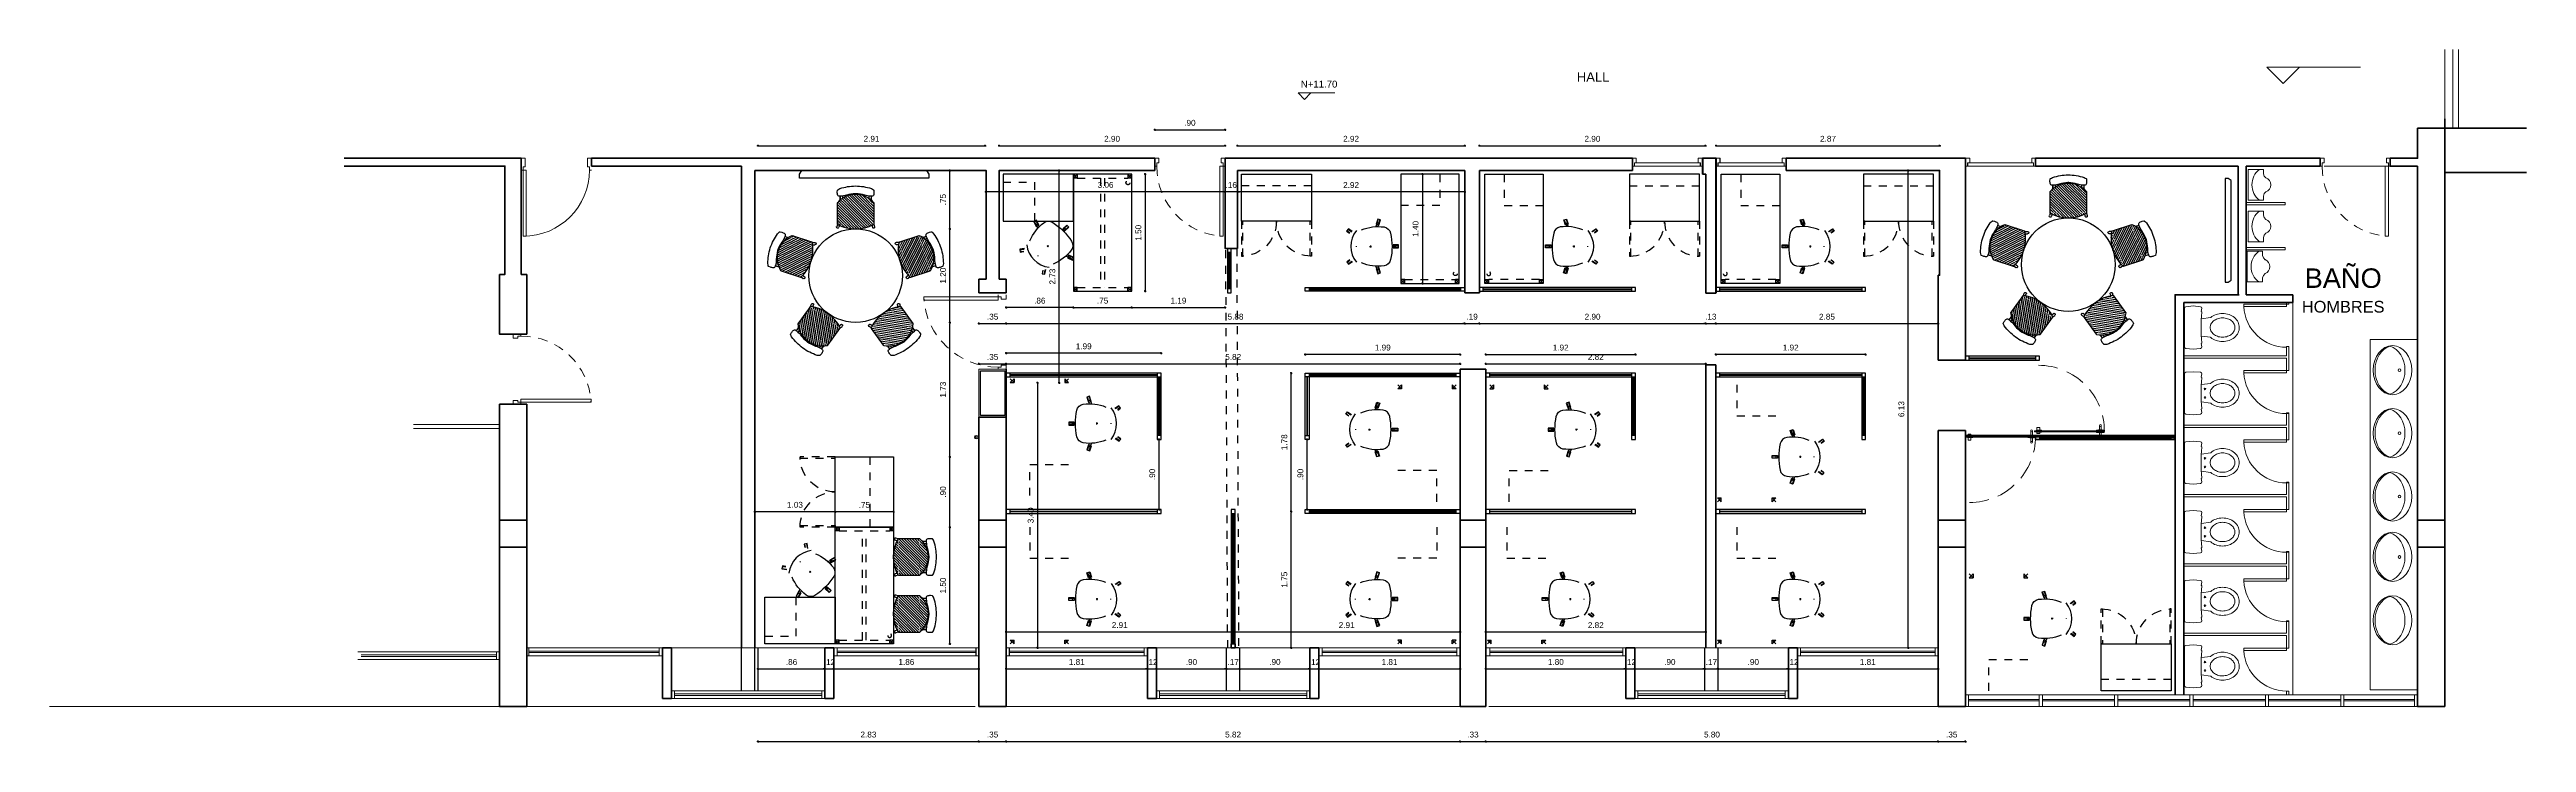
# Model space of a CAD drawing. Header units: millimetres. Extents: x -38 to 179, y -2 to 69.
# Drawn here: x 107.07 to 138.84, y -1.57 to 7.32 of the extents above; entities that cross this region are included whole.
import ezdxf

# ---------------------------------------------------------------- set-up
doc = ezdxf.new("R2010")
doc.units = ezdxf.units.MM
doc.linetypes.add('HIDDEN', pattern=[0.375, 0.25, -0.125])
doc.linetypes.add('HIDDEN2', pattern=[0.1875, 0.125, -0.0625])
doc.layers.get('0').update_dxf_attribs({"color": 255})
for name, color, linetype in [('-CANALETA AEREA', 255, 'Continuous'), ('0.00', 8, 'Continuous'), ('0.05', 6, 'Continuous'), ('A_MOBILIARIO', 6, 'Continuous'), ('X_COTAS50', 6, 'Continuous')]:
    doc.layers.add(name, color=color, linetype=linetype)
for name, color, linetype, lineweight in [('0.20', 3, 'Continuous', 20), ('01 GRIS', 253, 'Continuous', 0), ('02 AZUL', 5, 'Continuous', 5), ('03 AMARILLO', 2, 'Continuous', 20), ('04 VERDE', 3, 'Continuous', 15), ('05 MAGENTA', 6, 'Continuous', 30), ('06 ROJO', 1, 'Continuous', 50), ('12 COLUMNAS', 4, 'Continuous', 70), ('14 ANTEPECHO', 3, 'Continuous', 15), ('15 DIVISIONES LIVS', 3, 'Continuous', 15), ('A_MUEBLES FIJOS', 6, 'Continuous', 5), ('NOMEN', 1, 'Continuous', 0)]:
    doc.layers.add(name, color=color, linetype=linetype, lineweight=lineweight)
doc.styles.get("Standard").update_dxf_attribs({"font": 'arial.ttf'})
doc.styles.add('UNAL PLANEACION', font='arial.ttf')
doc.dimstyles.new('COTAS 50', dxfattribs={"dimscale": 50, "dimtxt": 0.0015, "dimasz": 0.00025, "dimexe": 0, "dimexo": 0.00025, "dimgap": 0.001, "dimtad": 1, "dimzin": 4, "dimdsep": 46, "dimtxsty": 'UNAL PLANEACION', "dimblk": 'DIMBLK', "dimcen": 1, "dimse1": 1, "dimse2": 1, "dimclrd": 8, "dimclre": 8, "dimclrt": 256, "dimadec": 0, "dimazin": 1, "dimtfac": 1, "dimtix": 1, "dimtmove": 2, "dimatfit": 0, "dimldrblk": 'INDICE', "dimfxl": 1, "dimtolj": 1, "dimtzin": 0, "dimarcsym": 0})

# ---------------------------------------------------------------- blocks, each defined once
blk = doc.blocks.new('PT90M15')
blk.add_lwpolyline([(0.025, 0.1), (0.025, 1), (0.065, 1), (0.065, 0.1)], close=True)
for points in [[(0, 0), (0.05, 0), (0.05, 0.06), (0.025, 0.06), (0.025, 0.1), (0, 0.1)], [(0.9, 0), (0.85, 0), (0.85, 0.06), (0.875, 0.06), (0.875, 0.1), (0.9, 0.1)]]:
    blk.add_lwpolyline(points)
at = {"color": 252, "linetype": 'HIDDEN', "ltscale": 0.5}
blk.add_arc((-0.019, 0.107), 0.894, 359.542, 87.1849, dxfattribs=at)
blk = doc.blocks.new('*U396')
at = {"layer": '0.00'}
blk.add_lwpolyline([(0.595, 0.02), (0.02, 0.02), (0.02, 0.33), (0.595, 0.33)], close=True, dxfattribs=at)
at = {"layer": '0.20'}
blk.add_lwpolyline([(0.615, 0), (0, 0), (0, 0.35), (0.615, 0.35)], close=True, dxfattribs=at)
blk = doc.blocks.new('DIMBLK')
for q in [(-1, 0), (0, 1), (1, 0), (0, -1)]:
    blk.add_line((0, 0), q)
blk.add_circle((0, 0), 0.5)
blk = doc.blocks.new('*D476')
at = {"layer": 'Defpoints', "color": 0, "transparency": 16777216}
for p in [(118.992, 4.202), (119.342, 4.202), (119.342, 3.807)]:
    blk.add_point(p, dxfattribs=at)
at = {"layer": 'X_COTAS50', "color": 8, "lineweight": -2, "transparency": 16777216}
blk.add_line((119.005, 3.807), (119.33, 3.807), dxfattribs=at)
at = {"layer": 'X_COTAS50', "color": 8, "lineweight": -2, "transparency": 16777216, "xscale": 0.0125, "yscale": 0.0125, "zscale": 0.0125, "rotation": 180}
blk.add_blockref('DIMBLK', (118.992, 3.807), dxfattribs=at)
at = {"layer": 'X_COTAS50', "color": 8, "lineweight": -2, "transparency": 16777216, "xscale": 0.0125, "yscale": 0.0125, "zscale": 0.0125}
blk.add_blockref('DIMBLK', (119.342, 3.807), dxfattribs=at)
at = {"layer": 'X_COTAS50', "transparency": 16777216, "insert": (119.167, 3.895), "char_height": 0.075, "attachment_point": 5, "style": 'UNAL PLANEACION'}
blk.add_mtext('\\A1;.35', dxfattribs=at)
blk = doc.blocks.new('INDICE')
blk.add_line((-0.2, 0), (-1.2, 0))
blk.add_lwpolyline([(-0.5, 0.9), (-0.4, 0.9), (0, 0), (-0.4, -0.9), (-0.5, -0.9), (-0.2, 0)], close=True)
blk = doc.blocks.new('*D477')
at = {"layer": 'Defpoints', "color": 0, "transparency": 16777216}
for p in [(125.222, 4.202), (125.409, 4.202), (125.409, 3.807)]:
    blk.add_point(p, dxfattribs=at)
at = {"layer": 'X_COTAS50', "color": 8, "lineweight": -2, "transparency": 16777216}
for p, q in [((125.209, 3.807), (125.197, 3.807)), ((125.222, 3.807), (125.409, 3.807)), ((125.422, 3.807), (125.434, 3.807))]:
    blk.add_line(p, q, dxfattribs=at)
at = {"layer": 'X_COTAS50', "color": 8, "lineweight": -2, "transparency": 16777216, "xscale": 0.0125, "yscale": 0.0125, "zscale": 0.0125}
blk.add_blockref('DIMBLK', (125.222, 3.807), dxfattribs=at)
at = {"layer": 'X_COTAS50', "color": 8, "lineweight": -2, "transparency": 16777216, "xscale": 0.0125, "yscale": 0.0125, "zscale": 0.0125, "rotation": 180}
blk.add_blockref('DIMBLK', (125.409, 3.807), dxfattribs=at)
at = {"layer": 'X_COTAS50', "transparency": 16777216, "insert": (125.316, 3.895), "char_height": 0.075, "attachment_point": 5, "style": 'UNAL PLANEACION'}
blk.add_mtext('\\A1;.19', dxfattribs=at)
blk = doc.blocks.new('*D478')
at = {"layer": 'Defpoints', "color": 0, "transparency": 16777216}
for p in [(128.312, 4.197), (128.442, 4.197), (128.442, 3.807)]:
    blk.add_point(p, dxfattribs=at)
at = {"layer": 'X_COTAS50', "color": 8, "lineweight": -2, "transparency": 16777216}
for p, q in [((128.3, 3.807), (128.287, 3.807)), ((128.312, 3.807), (128.442, 3.807)), ((128.455, 3.807), (128.467, 3.807))]:
    blk.add_line(p, q, dxfattribs=at)
at = {"layer": 'X_COTAS50', "color": 8, "lineweight": -2, "transparency": 16777216, "xscale": 0.0125, "yscale": 0.0125, "zscale": 0.0125}
blk.add_blockref('DIMBLK', (128.312, 3.807), dxfattribs=at)
at = {"layer": 'X_COTAS50', "color": 8, "lineweight": -2, "transparency": 16777216, "xscale": 0.0125, "yscale": 0.0125, "zscale": 0.0125, "rotation": 180}
blk.add_blockref('DIMBLK', (128.442, 3.807), dxfattribs=at)
at = {"layer": 'X_COTAS50', "transparency": 16777216, "insert": (128.377, 3.895), "char_height": 0.075, "attachment_point": 5, "style": 'UNAL PLANEACION'}
blk.add_mtext('\\A1;.13', dxfattribs=at)
blk = doc.blocks.new('*D479')
at = {"layer": 'Defpoints', "color": 0, "transparency": 16777216}
for p in [(128.442, 4.197), (131.292, 4.427), (131.292, 3.807)]:
    blk.add_point(p, dxfattribs=at)
at = {"layer": 'X_COTAS50', "color": 8, "lineweight": -2, "transparency": 16777216}
blk.add_line((128.455, 3.807), (131.28, 3.807), dxfattribs=at)
at = {"layer": 'X_COTAS50', "color": 8, "lineweight": -2, "transparency": 16777216, "xscale": 0.0125, "yscale": 0.0125, "zscale": 0.0125, "rotation": 180}
blk.add_blockref('DIMBLK', (128.442, 3.807), dxfattribs=at)
at = {"layer": 'X_COTAS50', "color": 8, "lineweight": -2, "transparency": 16777216, "xscale": 0.0125, "yscale": 0.0125, "zscale": 0.0125}
blk.add_blockref('DIMBLK', (131.292, 3.807), dxfattribs=at)
at = {"layer": 'X_COTAS50', "transparency": 16777216, "insert": (129.867, 3.895), "char_height": 0.075, "attachment_point": 5, "style": 'UNAL PLANEACION'}
blk.add_mtext('\\A1;2.85', dxfattribs=at)
blk = doc.blocks.new('*D480')
at = {"layer": 'Defpoints', "color": 0, "transparency": 16777216}
for p in [(119.342, 4.202), (125.222, 4.202), (125.222, 3.807)]:
    blk.add_point(p, dxfattribs=at)
at = {"layer": 'X_COTAS50', "color": 8, "lineweight": -2, "transparency": 16777216}
blk.add_line((119.355, 3.807), (125.209, 3.807), dxfattribs=at)
at = {"layer": 'X_COTAS50', "color": 8, "lineweight": -2, "transparency": 16777216, "xscale": 0.0125, "yscale": 0.0125, "zscale": 0.0125, "rotation": 180}
blk.add_blockref('DIMBLK', (119.342, 3.807), dxfattribs=at)
at = {"layer": 'X_COTAS50', "color": 8, "lineweight": -2, "transparency": 16777216, "xscale": 0.0125, "yscale": 0.0125, "zscale": 0.0125}
blk.add_blockref('DIMBLK', (125.222, 3.807), dxfattribs=at)
at = {"layer": 'X_COTAS50', "transparency": 16777216, "insert": (122.282, 3.895), "char_height": 0.075, "attachment_point": 5, "style": 'UNAL PLANEACION'}
blk.add_mtext('\\A1;5.88', dxfattribs=at)
blk = doc.blocks.new('*D481')
at = {"layer": 'Defpoints', "color": 0, "transparency": 16777216}
for p in [(125.409, 4.202), (128.312, 4.202), (128.312, 3.807)]:
    blk.add_point(p, dxfattribs=at)
at = {"layer": 'X_COTAS50', "color": 8, "lineweight": -2, "transparency": 16777216}
blk.add_line((125.422, 3.807), (128.3, 3.807), dxfattribs=at)
at = {"layer": 'X_COTAS50', "color": 8, "lineweight": -2, "transparency": 16777216, "xscale": 0.0125, "yscale": 0.0125, "zscale": 0.0125, "rotation": 180}
blk.add_blockref('DIMBLK', (125.409, 3.807), dxfattribs=at)
at = {"layer": 'X_COTAS50', "color": 8, "lineweight": -2, "transparency": 16777216, "xscale": 0.0125, "yscale": 0.0125, "zscale": 0.0125}
blk.add_blockref('DIMBLK', (128.312, 3.807), dxfattribs=at)
at = {"layer": 'X_COTAS50', "transparency": 16777216, "insert": (126.861, 3.895), "char_height": 0.075, "attachment_point": 5, "style": 'UNAL PLANEACION'}
blk.add_mtext('\\A1;2.90', dxfattribs=at)
blk = doc.blocks.new('*D482')
at = {"layer": 'Defpoints', "color": 0, "transparency": 16777216}
for p in [(119.342, 3.047), (119.342, -0.353), (119.743, -0.353)]:
    blk.add_point(p, dxfattribs=at)
at = {"layer": 'X_COTAS50', "color": 8, "lineweight": -2, "transparency": 16777216}
blk.add_line((119.743, 3.035), (119.743, -0.34), dxfattribs=at)
at = {"layer": 'X_COTAS50', "color": 8, "lineweight": -2, "transparency": 16777216, "xscale": 0.0125, "yscale": 0.0125, "zscale": 0.0125}
for p, rotation in [((119.743, 3.047), 90), ((119.743, -0.353), 270)]:
    blk.add_blockref('DIMBLK', p, dxfattribs=dict(at, rotation=rotation))
at = {"layer": 'X_COTAS50', "transparency": 16777216, "insert": (119.655, 1.347), "char_height": 0.075, "attachment_point": 5, "rotation": 90, "style": 'UNAL PLANEACION'}
blk.add_mtext('\\A1;3.40', dxfattribs=at)
blk = doc.blocks.new('*D483')
at = {"layer": 'Defpoints', "color": 0, "transparency": 16777216}
for p in [(119.082, 5.772), (119.082, 5.496), (122.147, 5.572)]:
    blk.add_point(p, dxfattribs=at)
at = {"layer": 'X_COTAS50', "color": 8, "lineweight": -2, "transparency": 16777216}
blk.add_line((122.134, 5.496), (119.095, 5.496), dxfattribs=at)
at = {"layer": 'X_COTAS50', "color": 8, "lineweight": -2, "transparency": 16777216, "xscale": 0.0125, "yscale": 0.0125, "zscale": 0.0125, "rotation": 180}
blk.add_blockref('DIMBLK', (119.082, 5.496), dxfattribs=at)
at = {"layer": 'X_COTAS50', "color": 8, "lineweight": -2, "transparency": 16777216, "xscale": 0.0125, "yscale": 0.0125, "zscale": 0.0125}
blk.add_blockref('DIMBLK', (122.147, 5.496), dxfattribs=at)
at = {"layer": 'X_COTAS50', "transparency": 16777216, "insert": (120.615, 5.585), "char_height": 0.075, "attachment_point": 5, "style": 'UNAL PLANEACION'}
blk.add_mtext('\\A1;3.06', dxfattribs=at)
blk = doc.blocks.new('*D484')
at = {"layer": 'Defpoints', "color": 0, "transparency": 16777216}
for p in [(122.252, -0.149), (119.342, -0.353), (122.252, -0.353)]:
    blk.add_point(p, dxfattribs=at)
at = {"layer": 'X_COTAS50', "color": 8, "lineweight": -2, "transparency": 16777216}
blk.add_line((119.355, -0.149), (122.24, -0.149), dxfattribs=at)
at = {"layer": 'X_COTAS50', "color": 8, "lineweight": -2, "transparency": 16777216, "xscale": 0.0125, "yscale": 0.0125, "zscale": 0.0125, "rotation": 180}
blk.add_blockref('DIMBLK', (119.342, -0.149), dxfattribs=at)
at = {"layer": 'X_COTAS50', "color": 8, "lineweight": -2, "transparency": 16777216, "xscale": 0.0125, "yscale": 0.0125, "zscale": 0.0125}
blk.add_blockref('DIMBLK', (122.252, -0.149), dxfattribs=at)
at = {"layer": 'X_COTAS50', "transparency": 16777216, "insert": (120.797, -0.061), "char_height": 0.075, "attachment_point": 5, "style": 'UNAL PLANEACION'}
blk.add_mtext('\\A1;2.91', dxfattribs=at)
blk = doc.blocks.new('*D485')
at = {"layer": 'Defpoints', "color": 0, "transparency": 16777216}
for p in [(128.312, -0.149), (125.492, -0.353), (128.312, -0.353)]:
    blk.add_point(p, dxfattribs=at)
at = {"layer": 'X_COTAS50', "color": 8, "lineweight": -2, "transparency": 16777216}
blk.add_line((125.505, -0.149), (128.3, -0.149), dxfattribs=at)
at = {"layer": 'X_COTAS50', "color": 8, "lineweight": -2, "transparency": 16777216, "xscale": 0.0125, "yscale": 0.0125, "zscale": 0.0125, "rotation": 180}
blk.add_blockref('DIMBLK', (125.492, -0.149), dxfattribs=at)
at = {"layer": 'X_COTAS50', "color": 8, "lineweight": -2, "transparency": 16777216, "xscale": 0.0125, "yscale": 0.0125, "zscale": 0.0125}
blk.add_blockref('DIMBLK', (128.312, -0.149), dxfattribs=at)
at = {"layer": 'X_COTAS50', "transparency": 16777216, "insert": (126.902, -0.061), "char_height": 0.075, "attachment_point": 5, "style": 'UNAL PLANEACION'}
blk.add_mtext('\\A1;2.82', dxfattribs=at)
blk = doc.blocks.new('*D486')
at = {"layer": 'Defpoints', "color": 0, "transparency": 16777216}
for p in [(130.91, 5.772), (131.312, 5.772), (131.292, -0.353)]:
    blk.add_point(p, dxfattribs=at)
at = {"layer": 'X_COTAS50', "color": 8, "lineweight": -2, "transparency": 16777216}
blk.add_line((130.91, -0.34), (130.91, 5.76), dxfattribs=at)
at = {"layer": 'X_COTAS50', "color": 8, "lineweight": -2, "transparency": 16777216, "xscale": 0.0125, "yscale": 0.0125, "zscale": 0.0125}
for p, rotation in [((130.91, 5.772), 90), ((130.91, -0.353), 270)]:
    blk.add_blockref('DIMBLK', p, dxfattribs=dict(at, rotation=rotation))
at = {"layer": 'X_COTAS50', "transparency": 16777216, "insert": (130.821, 2.71), "char_height": 0.075, "attachment_point": 5, "rotation": 90, "style": 'UNAL PLANEACION'}
blk.add_mtext('\\A1;6.13', dxfattribs=at)
blk = doc.blocks.new('*D487')
at = {"layer": 'Defpoints', "color": 0, "transparency": 16777216}
for p in [(122.147, 5.496), (122.147, 4.772), (122.307, 4.772)]:
    blk.add_point(p, dxfattribs=at)
at = {"layer": 'X_COTAS50', "color": 8, "lineweight": -2, "transparency": 16777216}
for p, q in [((122.134, 5.496), (122.122, 5.496)), ((122.307, 5.496), (122.147, 5.496)), ((122.319, 5.496), (122.332, 5.496))]:
    blk.add_line(p, q, dxfattribs=at)
at = {"layer": 'X_COTAS50', "color": 8, "lineweight": -2, "transparency": 16777216, "xscale": 0.0125, "yscale": 0.0125, "zscale": 0.0125}
blk.add_blockref('DIMBLK', (122.147, 5.496), dxfattribs=at)
at = {"layer": 'X_COTAS50', "color": 8, "lineweight": -2, "transparency": 16777216, "xscale": 0.0125, "yscale": 0.0125, "zscale": 0.0125, "rotation": 180}
blk.add_blockref('DIMBLK', (122.307, 5.496), dxfattribs=at)
at = {"layer": 'X_COTAS50', "transparency": 16777216, "insert": (122.227, 5.584), "char_height": 0.075, "attachment_point": 5, "style": 'UNAL PLANEACION'}
blk.add_mtext('\\A1;.16', dxfattribs=at)
blk = doc.blocks.new('*D488')
at = {"layer": 'Defpoints', "color": 0, "transparency": 16777216}
for p in [(131.312, 6.089), (128.447, 5.772), (131.312, 5.772)]:
    blk.add_point(p, dxfattribs=at)
at = {"layer": 'X_COTAS50', "color": 8, "lineweight": -2, "transparency": 16777216}
blk.add_line((128.46, 6.089), (131.3, 6.089), dxfattribs=at)
at = {"layer": 'X_COTAS50', "color": 8, "lineweight": -2, "transparency": 16777216, "xscale": 0.0125, "yscale": 0.0125, "zscale": 0.0125, "rotation": 180}
blk.add_blockref('DIMBLK', (128.447, 6.089), dxfattribs=at)
at = {"layer": 'X_COTAS50', "color": 8, "lineweight": -2, "transparency": 16777216, "xscale": 0.0125, "yscale": 0.0125, "zscale": 0.0125}
blk.add_blockref('DIMBLK', (131.312, 6.089), dxfattribs=at)
at = {"layer": 'X_COTAS50', "transparency": 16777216, "insert": (129.88, 6.177), "char_height": 0.075, "attachment_point": 5, "style": 'UNAL PLANEACION'}
blk.add_mtext('\\A1;2.87', dxfattribs=at)
blk = doc.blocks.new('*D489')
at = {"layer": 'Defpoints', "color": 0, "transparency": 16777216}
for p in [(128.308, 6.089), (125.409, 4.202), (128.308, 4.202)]:
    blk.add_point(p, dxfattribs=at)
at = {"layer": 'X_COTAS50', "color": 8, "lineweight": -2, "transparency": 16777216}
blk.add_line((125.422, 6.089), (128.296, 6.089), dxfattribs=at)
at = {"layer": 'X_COTAS50', "color": 8, "lineweight": -2, "transparency": 16777216, "xscale": 0.0125, "yscale": 0.0125, "zscale": 0.0125, "rotation": 180}
blk.add_blockref('DIMBLK', (125.409, 6.089), dxfattribs=at)
at = {"layer": 'X_COTAS50', "color": 8, "lineweight": -2, "transparency": 16777216, "xscale": 0.0125, "yscale": 0.0125, "zscale": 0.0125}
blk.add_blockref('DIMBLK', (128.308, 6.089), dxfattribs=at)
at = {"layer": 'X_COTAS50', "transparency": 16777216, "insert": (126.859, 6.177), "char_height": 0.075, "attachment_point": 5, "style": 'UNAL PLANEACION'}
blk.add_mtext('\\A1;2.90', dxfattribs=at)
blk = doc.blocks.new('*D490')
at = {"layer": 'Defpoints', "color": 0, "transparency": 16777216}
for p in [(125.222, 6.089), (122.307, 5.772), (125.222, 5.772)]:
    blk.add_point(p, dxfattribs=at)
at = {"layer": 'X_COTAS50', "color": 8, "lineweight": -2, "transparency": 16777216}
blk.add_line((122.319, 6.089), (125.209, 6.089), dxfattribs=at)
at = {"layer": 'X_COTAS50', "color": 8, "lineweight": -2, "transparency": 16777216, "xscale": 0.0125, "yscale": 0.0125, "zscale": 0.0125, "rotation": 180}
blk.add_blockref('DIMBLK', (122.307, 6.089), dxfattribs=at)
at = {"layer": 'X_COTAS50', "color": 8, "lineweight": -2, "transparency": 16777216, "xscale": 0.0125, "yscale": 0.0125, "zscale": 0.0125}
blk.add_blockref('DIMBLK', (125.222, 6.089), dxfattribs=at)
at = {"layer": 'X_COTAS50', "transparency": 16777216, "insert": (123.764, 6.177), "char_height": 0.075, "attachment_point": 5, "style": 'UNAL PLANEACION'}
blk.add_mtext('\\A1;2.92', dxfattribs=at)
blk = doc.blocks.new('*D491')
at = {"layer": 'Defpoints', "color": 0, "transparency": 16777216}
for p in [(119.07, 6.089), (119.07, 4.377), (116.158, 4.104)]:
    blk.add_point(p, dxfattribs=at)
at = {"layer": 'X_COTAS50', "color": 8, "lineweight": -2, "transparency": 16777216}
blk.add_line((116.171, 6.089), (119.058, 6.089), dxfattribs=at)
at = {"layer": 'X_COTAS50', "color": 8, "lineweight": -2, "transparency": 16777216, "xscale": 0.0125, "yscale": 0.0125, "zscale": 0.0125, "rotation": 180}
blk.add_blockref('DIMBLK', (116.158, 6.089), dxfattribs=at)
at = {"layer": 'X_COTAS50', "color": 8, "lineweight": -2, "transparency": 16777216, "xscale": 0.0125, "yscale": 0.0125, "zscale": 0.0125}
blk.add_blockref('DIMBLK', (119.07, 6.089), dxfattribs=at)
at = {"layer": 'X_COTAS50', "transparency": 16777216, "insert": (117.614, 6.177), "char_height": 0.075, "attachment_point": 5, "style": 'UNAL PLANEACION'}
blk.add_mtext('\\A1;2.91', dxfattribs=at)
blk = doc.blocks.new('*D492')
at = {"layer": 'Defpoints', "color": 0, "transparency": 16777216}
for p in [(122.147, 6.089), (119.25, 5.772), (122.147, 5.772)]:
    blk.add_point(p, dxfattribs=at)
at = {"layer": 'X_COTAS50', "color": 8, "lineweight": -2, "transparency": 16777216}
blk.add_line((119.263, 6.089), (122.134, 6.089), dxfattribs=at)
at = {"layer": 'X_COTAS50', "color": 8, "lineweight": -2, "transparency": 16777216, "xscale": 0.0125, "yscale": 0.0125, "zscale": 0.0125, "rotation": 180}
blk.add_blockref('DIMBLK', (119.25, 6.089), dxfattribs=at)
at = {"layer": 'X_COTAS50', "color": 8, "lineweight": -2, "transparency": 16777216, "xscale": 0.0125, "yscale": 0.0125, "zscale": 0.0125}
blk.add_blockref('DIMBLK', (122.147, 6.089), dxfattribs=at)
at = {"layer": 'X_COTAS50', "transparency": 16777216, "insert": (120.699, 6.177), "char_height": 0.075, "attachment_point": 5, "style": 'UNAL PLANEACION'}
blk.add_mtext('\\A1;2.90', dxfattribs=at)
blk = doc.blocks.new('*D493')
at = {"layer": 'Defpoints', "color": 0, "transparency": 16777216}
for p in [(119.34, -0.898), (125.162, -0.898), (125.162, -1.554)]:
    blk.add_point(p, dxfattribs=at)
at = {"layer": 'X_COTAS50', "color": 8, "lineweight": -2, "transparency": 16777216}
blk.add_line((119.353, -1.554), (125.15, -1.554), dxfattribs=at)
at = {"layer": 'X_COTAS50', "color": 8, "lineweight": -2, "transparency": 16777216, "xscale": 0.0125, "yscale": 0.0125, "zscale": 0.0125, "rotation": 180}
blk.add_blockref('DIMBLK', (119.34, -1.554), dxfattribs=at)
at = {"layer": 'X_COTAS50', "color": 8, "lineweight": -2, "transparency": 16777216, "xscale": 0.0125, "yscale": 0.0125, "zscale": 0.0125}
blk.add_blockref('DIMBLK', (125.162, -1.554), dxfattribs=at)
at = {"layer": 'X_COTAS50', "transparency": 16777216, "insert": (122.251, -1.465), "char_height": 0.075, "attachment_point": 5, "style": 'UNAL PLANEACION'}
blk.add_mtext('\\A1;5.82', dxfattribs=at)
blk = doc.blocks.new('*D494')
at = {"layer": 'Defpoints', "color": 0, "transparency": 16777216}
for p in [(125.162, -1.103), (125.492, -1.103), (125.492, -1.554)]:
    blk.add_point(p, dxfattribs=at)
at = {"layer": 'X_COTAS50', "color": 8, "lineweight": -2, "transparency": 16777216}
blk.add_line((125.175, -1.554), (125.48, -1.554), dxfattribs=at)
at = {"layer": 'X_COTAS50', "color": 8, "lineweight": -2, "transparency": 16777216, "xscale": 0.0125, "yscale": 0.0125, "zscale": 0.0125, "rotation": 180}
blk.add_blockref('DIMBLK', (125.162, -1.554), dxfattribs=at)
at = {"layer": 'X_COTAS50', "color": 8, "lineweight": -2, "transparency": 16777216, "xscale": 0.0125, "yscale": 0.0125, "zscale": 0.0125}
blk.add_blockref('DIMBLK', (125.492, -1.554), dxfattribs=at)
at = {"layer": 'X_COTAS50', "transparency": 16777216, "insert": (125.327, -1.465), "char_height": 0.075, "attachment_point": 5, "style": 'UNAL PLANEACION'}
blk.add_mtext('\\A1;.33', dxfattribs=at)
blk = doc.blocks.new('*D495')
at = {"layer": 'Defpoints', "color": 0, "transparency": 16777216}
for p in [(125.492, -0.453), (131.292, -1.103), (131.292, -1.554)]:
    blk.add_point(p, dxfattribs=at)
at = {"layer": 'X_COTAS50', "color": 8, "lineweight": -2, "transparency": 16777216}
blk.add_line((125.505, -1.554), (131.28, -1.554), dxfattribs=at)
at = {"layer": 'X_COTAS50', "color": 8, "lineweight": -2, "transparency": 16777216, "xscale": 0.0125, "yscale": 0.0125, "zscale": 0.0125, "rotation": 180}
blk.add_blockref('DIMBLK', (125.492, -1.554), dxfattribs=at)
at = {"layer": 'X_COTAS50', "color": 8, "lineweight": -2, "transparency": 16777216, "xscale": 0.0125, "yscale": 0.0125, "zscale": 0.0125}
blk.add_blockref('DIMBLK', (131.292, -1.554), dxfattribs=at)
at = {"layer": 'X_COTAS50', "transparency": 16777216, "insert": (128.392, -1.465), "char_height": 0.075, "attachment_point": 5, "style": 'UNAL PLANEACION'}
blk.add_mtext('\\A1;5.80', dxfattribs=at)
blk = doc.blocks.new('*D496')
at = {"layer": 'Defpoints', "color": 0, "transparency": 16777216}
for p in [(116.158, -0.353), (118.99, -0.898), (118.99, -1.554)]:
    blk.add_point(p, dxfattribs=at)
at = {"layer": 'X_COTAS50', "color": 8, "lineweight": -2, "transparency": 16777216}
blk.add_line((116.171, -1.554), (118.978, -1.554), dxfattribs=at)
at = {"layer": 'X_COTAS50', "color": 8, "lineweight": -2, "transparency": 16777216, "xscale": 0.0125, "yscale": 0.0125, "zscale": 0.0125, "rotation": 180}
blk.add_blockref('DIMBLK', (116.158, -1.554), dxfattribs=at)
at = {"layer": 'X_COTAS50', "color": 8, "lineweight": -2, "transparency": 16777216, "xscale": 0.0125, "yscale": 0.0125, "zscale": 0.0125}
blk.add_blockref('DIMBLK', (118.99, -1.554), dxfattribs=at)
at = {"layer": 'X_COTAS50', "transparency": 16777216, "insert": (117.574, -1.465), "char_height": 0.075, "attachment_point": 5, "style": 'UNAL PLANEACION'}
blk.add_mtext('\\A1;2.83', dxfattribs=at)
blk = doc.blocks.new('*D497')
at = {"layer": 'Defpoints', "color": 0, "transparency": 16777216}
for p in [(118.99, -1.103), (119.342, -1.103), (119.342, -1.554)]:
    blk.add_point(p, dxfattribs=at)
at = {"layer": 'X_COTAS50', "color": 8, "lineweight": -2, "transparency": 16777216}
blk.add_line((119.003, -1.554), (119.33, -1.554), dxfattribs=at)
at = {"layer": 'X_COTAS50', "color": 8, "lineweight": -2, "transparency": 16777216, "xscale": 0.0125, "yscale": 0.0125, "zscale": 0.0125, "rotation": 180}
blk.add_blockref('DIMBLK', (118.99, -1.554), dxfattribs=at)
at = {"layer": 'X_COTAS50', "color": 8, "lineweight": -2, "transparency": 16777216, "xscale": 0.0125, "yscale": 0.0125, "zscale": 0.0125}
blk.add_blockref('DIMBLK', (119.342, -1.554), dxfattribs=at)
at = {"layer": 'X_COTAS50', "transparency": 16777216, "insert": (119.166, -1.465), "char_height": 0.075, "attachment_point": 5, "style": 'UNAL PLANEACION'}
blk.add_mtext('\\A1;.35', dxfattribs=at)
blk = doc.blocks.new('*D498')
at = {"layer": 'Defpoints', "color": 0, "transparency": 16777216}
for p in [(127.287, -0.623), (125.492, -1.041), (127.287, -1.041)]:
    blk.add_point(p, dxfattribs=at)
at = {"layer": 'X_COTAS50', "color": 8, "lineweight": -2, "transparency": 16777216}
blk.add_line((125.505, -0.623), (127.275, -0.623), dxfattribs=at)
at = {"layer": 'X_COTAS50', "color": 8, "lineweight": -2, "transparency": 16777216, "xscale": 0.0125, "yscale": 0.0125, "zscale": 0.0125, "rotation": 180}
blk.add_blockref('DIMBLK', (125.492, -0.623), dxfattribs=at)
at = {"layer": 'X_COTAS50', "color": 8, "lineweight": -2, "transparency": 16777216, "xscale": 0.0125, "yscale": 0.0125, "zscale": 0.0125}
blk.add_blockref('DIMBLK', (127.287, -0.623), dxfattribs=at)
at = {"layer": 'X_COTAS50', "transparency": 16777216, "insert": (126.39, -0.534), "char_height": 0.075, "attachment_point": 5, "style": 'UNAL PLANEACION'}
blk.add_mtext('\\A1;1.80', dxfattribs=at)
blk = doc.blocks.new('*D499')
at = {"layer": 'Defpoints', "color": 0, "transparency": 16777216}
for p in [(127.402, -0.623), (127.287, -1.041), (127.402, -1.067)]:
    blk.add_point(p, dxfattribs=at)
at = {"layer": 'X_COTAS50', "color": 8, "lineweight": -2, "transparency": 16777216}
for p, q in [((127.275, -0.623), (127.262, -0.623)), ((127.287, -0.623), (127.402, -0.623)), ((127.415, -0.623), (127.427, -0.623))]:
    blk.add_line(p, q, dxfattribs=at)
at = {"layer": 'X_COTAS50', "color": 8, "lineweight": -2, "transparency": 16777216, "xscale": 0.0125, "yscale": 0.0125, "zscale": 0.0125}
blk.add_blockref('DIMBLK', (127.287, -0.623), dxfattribs=at)
at = {"layer": 'X_COTAS50', "color": 8, "lineweight": -2, "transparency": 16777216, "xscale": 0.0125, "yscale": 0.0125, "zscale": 0.0125, "rotation": 180}
blk.add_blockref('DIMBLK', (127.402, -0.623), dxfattribs=at)
at = {"layer": 'X_COTAS50', "transparency": 16777216, "insert": (127.345, -0.535), "char_height": 0.075, "attachment_point": 5, "style": 'UNAL PLANEACION'}
blk.add_mtext('\\A1;.12', dxfattribs=at)
blk = doc.blocks.new('*D500')
at = {"layer": 'Defpoints', "color": 0, "transparency": 16777216}
for p in [(128.302, -0.623), (127.402, -1.067), (128.302, -1.309)]:
    blk.add_point(p, dxfattribs=at)
at = {"layer": 'X_COTAS50', "color": 8, "lineweight": -2, "transparency": 16777216}
blk.add_line((127.415, -0.623), (128.29, -0.623), dxfattribs=at)
at = {"layer": 'X_COTAS50', "color": 8, "lineweight": -2, "transparency": 16777216, "xscale": 0.0125, "yscale": 0.0125, "zscale": 0.0125, "rotation": 180}
blk.add_blockref('DIMBLK', (127.402, -0.623), dxfattribs=at)
at = {"layer": 'X_COTAS50', "color": 8, "lineweight": -2, "transparency": 16777216, "xscale": 0.0125, "yscale": 0.0125, "zscale": 0.0125}
blk.add_blockref('DIMBLK', (128.302, -0.623), dxfattribs=at)
at = {"layer": 'X_COTAS50', "transparency": 16777216, "insert": (127.852, -0.534), "char_height": 0.075, "attachment_point": 5, "style": 'UNAL PLANEACION'}
blk.add_mtext('\\A1;.90', dxfattribs=at)
blk = doc.blocks.new('*D501')
at = {"layer": 'Defpoints', "color": 0, "transparency": 16777216}
for p in [(128.467, -0.623), (128.302, -1.309), (128.467, -1.381)]:
    blk.add_point(p, dxfattribs=at)
at = {"layer": 'X_COTAS50', "color": 8, "lineweight": -2, "transparency": 16777216}
for p, q in [((128.29, -0.623), (128.277, -0.623)), ((128.302, -0.623), (128.467, -0.623)), ((128.48, -0.623), (128.492, -0.623))]:
    blk.add_line(p, q, dxfattribs=at)
at = {"layer": 'X_COTAS50', "color": 8, "lineweight": -2, "transparency": 16777216, "xscale": 0.0125, "yscale": 0.0125, "zscale": 0.0125}
blk.add_blockref('DIMBLK', (128.302, -0.623), dxfattribs=at)
at = {"layer": 'X_COTAS50', "color": 8, "lineweight": -2, "transparency": 16777216, "xscale": 0.0125, "yscale": 0.0125, "zscale": 0.0125, "rotation": 180}
blk.add_blockref('DIMBLK', (128.467, -0.623), dxfattribs=at)
at = {"layer": 'X_COTAS50', "transparency": 16777216, "insert": (128.385, -0.535), "char_height": 0.075, "attachment_point": 5, "style": 'UNAL PLANEACION'}
blk.add_mtext('\\A1;.17', dxfattribs=at)
blk = doc.blocks.new('*D502')
at = {"layer": 'Defpoints', "color": 0, "transparency": 16777216}
for p in [(129.372, -0.623), (128.472, -1.309), (129.372, -1.277)]:
    blk.add_point(p, dxfattribs=at)
at = {"layer": 'X_COTAS50', "color": 8, "lineweight": -2, "transparency": 16777216}
blk.add_line((128.485, -0.623), (129.36, -0.623), dxfattribs=at)
at = {"layer": 'X_COTAS50', "color": 8, "lineweight": -2, "transparency": 16777216, "xscale": 0.0125, "yscale": 0.0125, "zscale": 0.0125, "rotation": 180}
blk.add_blockref('DIMBLK', (128.472, -0.623), dxfattribs=at)
at = {"layer": 'X_COTAS50', "color": 8, "lineweight": -2, "transparency": 16777216, "xscale": 0.0125, "yscale": 0.0125, "zscale": 0.0125}
blk.add_blockref('DIMBLK', (129.372, -0.623), dxfattribs=at)
at = {"layer": 'X_COTAS50', "transparency": 16777216, "insert": (128.922, -0.534), "char_height": 0.075, "attachment_point": 5, "style": 'UNAL PLANEACION'}
blk.add_mtext('\\A1;.90', dxfattribs=at)
blk = doc.blocks.new('*D503')
at = {"layer": 'Defpoints', "color": 0, "transparency": 16777216}
for p in [(129.487, -0.623), (129.372, -1.277), (129.487, -1.28)]:
    blk.add_point(p, dxfattribs=at)
at = {"layer": 'X_COTAS50', "color": 8, "lineweight": -2, "transparency": 16777216}
for p, q in [((129.36, -0.623), (129.347, -0.623)), ((129.372, -0.623), (129.487, -0.623)), ((129.5, -0.623), (129.512, -0.623))]:
    blk.add_line(p, q, dxfattribs=at)
at = {"layer": 'X_COTAS50', "color": 8, "lineweight": -2, "transparency": 16777216, "xscale": 0.0125, "yscale": 0.0125, "zscale": 0.0125}
blk.add_blockref('DIMBLK', (129.372, -0.623), dxfattribs=at)
at = {"layer": 'X_COTAS50', "color": 8, "lineweight": -2, "transparency": 16777216, "xscale": 0.0125, "yscale": 0.0125, "zscale": 0.0125, "rotation": 180}
blk.add_blockref('DIMBLK', (129.487, -0.623), dxfattribs=at)
at = {"layer": 'X_COTAS50', "transparency": 16777216, "insert": (129.43, -0.535), "char_height": 0.075, "attachment_point": 5, "style": 'UNAL PLANEACION'}
blk.add_mtext('\\A1;.12', dxfattribs=at)
blk = doc.blocks.new('*D504')
at = {"layer": 'Defpoints', "color": 0, "transparency": 16777216}
for p in [(131.292, -0.623), (129.487, -0.874), (131.292, -1.103)]:
    blk.add_point(p, dxfattribs=at)
at = {"layer": 'X_COTAS50', "color": 8, "lineweight": -2, "transparency": 16777216}
blk.add_line((129.5, -0.623), (131.28, -0.623), dxfattribs=at)
at = {"layer": 'X_COTAS50', "color": 8, "lineweight": -2, "transparency": 16777216, "xscale": 0.0125, "yscale": 0.0125, "zscale": 0.0125, "rotation": 180}
blk.add_blockref('DIMBLK', (129.487, -0.623), dxfattribs=at)
at = {"layer": 'X_COTAS50', "color": 8, "lineweight": -2, "transparency": 16777216, "xscale": 0.0125, "yscale": 0.0125, "zscale": 0.0125}
blk.add_blockref('DIMBLK', (131.292, -0.623), dxfattribs=at)
at = {"layer": 'X_COTAS50', "transparency": 16777216, "insert": (130.39, -0.534), "char_height": 0.075, "attachment_point": 5, "style": 'UNAL PLANEACION'}
blk.add_mtext('\\A1;1.81', dxfattribs=at)
blk = doc.blocks.new('*D505')
at = {"layer": 'Defpoints', "color": 0, "transparency": 16777216}
for p in [(121.152, -0.623), (119.34, -1.041), (121.152, -1.041)]:
    blk.add_point(p, dxfattribs=at)
at = {"layer": 'X_COTAS50', "color": 8, "lineweight": -2, "transparency": 16777216}
blk.add_line((119.353, -0.623), (121.14, -0.623), dxfattribs=at)
at = {"layer": 'X_COTAS50', "color": 8, "lineweight": -2, "transparency": 16777216, "xscale": 0.0125, "yscale": 0.0125, "zscale": 0.0125, "rotation": 180}
blk.add_blockref('DIMBLK', (119.34, -0.623), dxfattribs=at)
at = {"layer": 'X_COTAS50', "color": 8, "lineweight": -2, "transparency": 16777216, "xscale": 0.0125, "yscale": 0.0125, "zscale": 0.0125}
blk.add_blockref('DIMBLK', (121.152, -0.623), dxfattribs=at)
at = {"layer": 'X_COTAS50', "transparency": 16777216, "insert": (120.246, -0.534), "char_height": 0.075, "attachment_point": 5, "style": 'UNAL PLANEACION'}
blk.add_mtext('\\A1;1.81', dxfattribs=at)
blk = doc.blocks.new('*D506')
at = {"layer": 'Defpoints', "color": 0, "transparency": 16777216}
for p in [(121.267, -0.623), (121.152, -1.041), (121.267, -1.067)]:
    blk.add_point(p, dxfattribs=at)
at = {"layer": 'X_COTAS50', "color": 8, "lineweight": -2, "transparency": 16777216}
for p, q in [((121.14, -0.623), (121.127, -0.623)), ((121.152, -0.623), (121.267, -0.623)), ((121.28, -0.623), (121.292, -0.623))]:
    blk.add_line(p, q, dxfattribs=at)
at = {"layer": 'X_COTAS50', "color": 8, "lineweight": -2, "transparency": 16777216, "xscale": 0.0125, "yscale": 0.0125, "zscale": 0.0125}
blk.add_blockref('DIMBLK', (121.152, -0.623), dxfattribs=at)
at = {"layer": 'X_COTAS50', "color": 8, "lineweight": -2, "transparency": 16777216, "xscale": 0.0125, "yscale": 0.0125, "zscale": 0.0125, "rotation": 180}
blk.add_blockref('DIMBLK', (121.267, -0.623), dxfattribs=at)
at = {"layer": 'X_COTAS50', "transparency": 16777216, "insert": (121.21, -0.535), "char_height": 0.075, "attachment_point": 5, "style": 'UNAL PLANEACION'}
blk.add_mtext('\\A1;.12', dxfattribs=at)
blk = doc.blocks.new('*D507')
at = {"layer": 'Defpoints', "color": 0, "transparency": 16777216}
for p in [(122.167, -0.623), (121.267, -1.067), (122.167, -1.034)]:
    blk.add_point(p, dxfattribs=at)
at = {"layer": 'X_COTAS50', "color": 8, "lineweight": -2, "transparency": 16777216}
blk.add_line((121.28, -0.623), (122.155, -0.623), dxfattribs=at)
at = {"layer": 'X_COTAS50', "color": 8, "lineweight": -2, "transparency": 16777216, "xscale": 0.0125, "yscale": 0.0125, "zscale": 0.0125, "rotation": 180}
blk.add_blockref('DIMBLK', (121.267, -0.623), dxfattribs=at)
at = {"layer": 'X_COTAS50', "color": 8, "lineweight": -2, "transparency": 16777216, "xscale": 0.0125, "yscale": 0.0125, "zscale": 0.0125}
blk.add_blockref('DIMBLK', (122.167, -0.623), dxfattribs=at)
at = {"layer": 'X_COTAS50', "transparency": 16777216, "insert": (121.717, -0.534), "char_height": 0.075, "attachment_point": 5, "style": 'UNAL PLANEACION'}
blk.add_mtext('\\A1;.90', dxfattribs=at)
blk = doc.blocks.new('*D508')
at = {"layer": 'Defpoints', "color": 0, "transparency": 16777216}
for p in [(122.337, -0.623), (122.167, -1.309), (122.337, -1.309)]:
    blk.add_point(p, dxfattribs=at)
at = {"layer": 'X_COTAS50', "color": 8, "lineweight": -2, "transparency": 16777216}
for p, q in [((122.155, -0.623), (122.142, -0.623)), ((122.167, -0.623), (122.337, -0.623)), ((122.35, -0.623), (122.362, -0.623))]:
    blk.add_line(p, q, dxfattribs=at)
at = {"layer": 'X_COTAS50', "color": 8, "lineweight": -2, "transparency": 16777216, "xscale": 0.0125, "yscale": 0.0125, "zscale": 0.0125}
blk.add_blockref('DIMBLK', (122.167, -0.623), dxfattribs=at)
at = {"layer": 'X_COTAS50', "color": 8, "lineweight": -2, "transparency": 16777216, "xscale": 0.0125, "yscale": 0.0125, "zscale": 0.0125, "rotation": 180}
blk.add_blockref('DIMBLK', (122.337, -0.623), dxfattribs=at)
at = {"layer": 'X_COTAS50', "transparency": 16777216, "insert": (122.252, -0.535), "char_height": 0.075, "attachment_point": 5, "style": 'UNAL PLANEACION'}
blk.add_mtext('\\A1;.17', dxfattribs=at)
blk = doc.blocks.new('*D509')
at = {"layer": 'Defpoints', "color": 0, "transparency": 16777216}
for p in [(123.237, -0.623), (122.337, -1.309), (123.237, -1.277)]:
    blk.add_point(p, dxfattribs=at)
at = {"layer": 'X_COTAS50', "color": 8, "lineweight": -2, "transparency": 16777216}
blk.add_line((122.35, -0.623), (123.225, -0.623), dxfattribs=at)
at = {"layer": 'X_COTAS50', "color": 8, "lineweight": -2, "transparency": 16777216, "xscale": 0.0125, "yscale": 0.0125, "zscale": 0.0125, "rotation": 180}
blk.add_blockref('DIMBLK', (122.337, -0.623), dxfattribs=at)
at = {"layer": 'X_COTAS50', "color": 8, "lineweight": -2, "transparency": 16777216, "xscale": 0.0125, "yscale": 0.0125, "zscale": 0.0125}
blk.add_blockref('DIMBLK', (123.237, -0.623), dxfattribs=at)
at = {"layer": 'X_COTAS50', "transparency": 16777216, "insert": (122.787, -0.534), "char_height": 0.075, "attachment_point": 5, "style": 'UNAL PLANEACION'}
blk.add_mtext('\\A1;.90', dxfattribs=at)
blk = doc.blocks.new('*D510')
at = {"layer": 'Defpoints', "color": 0, "transparency": 16777216}
for p in [(123.352, -0.623), (123.237, -1.277), (123.352, -1.28)]:
    blk.add_point(p, dxfattribs=at)
at = {"layer": 'X_COTAS50', "color": 8, "lineweight": -2, "transparency": 16777216}
for p, q in [((123.225, -0.623), (123.212, -0.623)), ((123.237, -0.623), (123.352, -0.623)), ((123.365, -0.623), (123.377, -0.623))]:
    blk.add_line(p, q, dxfattribs=at)
at = {"layer": 'X_COTAS50', "color": 8, "lineweight": -2, "transparency": 16777216, "xscale": 0.0125, "yscale": 0.0125, "zscale": 0.0125}
blk.add_blockref('DIMBLK', (123.237, -0.623), dxfattribs=at)
at = {"layer": 'X_COTAS50', "color": 8, "lineweight": -2, "transparency": 16777216, "xscale": 0.0125, "yscale": 0.0125, "zscale": 0.0125, "rotation": 180}
blk.add_blockref('DIMBLK', (123.352, -0.623), dxfattribs=at)
at = {"layer": 'X_COTAS50', "transparency": 16777216, "insert": (123.295, -0.535), "char_height": 0.075, "attachment_point": 5, "style": 'UNAL PLANEACION'}
blk.add_mtext('\\A1;.12', dxfattribs=at)
blk = doc.blocks.new('*D511')
at = {"layer": 'Defpoints', "color": 0, "transparency": 16777216}
for p in [(125.162, -0.623), (123.352, -1.28), (125.162, -1.509)]:
    blk.add_point(p, dxfattribs=at)
at = {"layer": 'X_COTAS50', "color": 8, "lineweight": -2, "transparency": 16777216}
blk.add_line((123.365, -0.623), (125.15, -0.623), dxfattribs=at)
at = {"layer": 'X_COTAS50', "color": 8, "lineweight": -2, "transparency": 16777216, "xscale": 0.0125, "yscale": 0.0125, "zscale": 0.0125, "rotation": 180}
blk.add_blockref('DIMBLK', (123.352, -0.623), dxfattribs=at)
at = {"layer": 'X_COTAS50', "color": 8, "lineweight": -2, "transparency": 16777216, "xscale": 0.0125, "yscale": 0.0125, "zscale": 0.0125}
blk.add_blockref('DIMBLK', (125.162, -0.623), dxfattribs=at)
at = {"layer": 'X_COTAS50', "transparency": 16777216, "insert": (124.257, -0.534), "char_height": 0.075, "attachment_point": 5, "style": 'UNAL PLANEACION'}
blk.add_mtext('\\A1;1.81', dxfattribs=at)
blk = doc.blocks.new('*D512')
at = {"layer": 'Defpoints', "color": 0, "transparency": 16777216}
for p in [(117.017, -0.623), (116.158, -1.034), (117.017, -1.277)]:
    blk.add_point(p, dxfattribs=at)
at = {"layer": 'X_COTAS50', "color": 8, "lineweight": -2, "transparency": 16777216}
blk.add_line((116.171, -0.623), (117.005, -0.623), dxfattribs=at)
at = {"layer": 'X_COTAS50', "color": 8, "lineweight": -2, "transparency": 16777216, "xscale": 0.0125, "yscale": 0.0125, "zscale": 0.0125, "rotation": 180}
blk.add_blockref('DIMBLK', (116.158, -0.623), dxfattribs=at)
at = {"layer": 'X_COTAS50', "color": 8, "lineweight": -2, "transparency": 16777216, "xscale": 0.0125, "yscale": 0.0125, "zscale": 0.0125}
blk.add_blockref('DIMBLK', (117.017, -0.623), dxfattribs=at)
at = {"layer": 'X_COTAS50', "transparency": 16777216, "insert": (116.588, -0.534), "char_height": 0.075, "attachment_point": 5, "style": 'UNAL PLANEACION'}
blk.add_mtext('\\A1;.86', dxfattribs=at)
blk = doc.blocks.new('*D513')
at = {"layer": 'Defpoints', "color": 0, "transparency": 16777216}
for p in [(117.132, -0.623), (117.017, -1.277), (117.132, -1.28)]:
    blk.add_point(p, dxfattribs=at)
at = {"layer": 'X_COTAS50', "color": 8, "lineweight": -2, "transparency": 16777216}
for p, q in [((117.005, -0.623), (116.992, -0.623)), ((117.017, -0.623), (117.132, -0.623)), ((117.145, -0.623), (117.157, -0.623))]:
    blk.add_line(p, q, dxfattribs=at)
at = {"layer": 'X_COTAS50', "color": 8, "lineweight": -2, "transparency": 16777216, "xscale": 0.0125, "yscale": 0.0125, "zscale": 0.0125}
blk.add_blockref('DIMBLK', (117.017, -0.623), dxfattribs=at)
at = {"layer": 'X_COTAS50', "color": 8, "lineweight": -2, "transparency": 16777216, "xscale": 0.0125, "yscale": 0.0125, "zscale": 0.0125, "rotation": 180}
blk.add_blockref('DIMBLK', (117.132, -0.623), dxfattribs=at)
at = {"layer": 'X_COTAS50', "transparency": 16777216, "insert": (117.075, -0.535), "char_height": 0.075, "attachment_point": 5, "style": 'UNAL PLANEACION'}
blk.add_mtext('\\A1;.12', dxfattribs=at)
blk = doc.blocks.new('*D514')
at = {"layer": 'Defpoints', "color": 0, "transparency": 16777216}
for p in [(118.99, -0.623), (117.132, -1.28), (118.99, -1.509)]:
    blk.add_point(p, dxfattribs=at)
at = {"layer": 'X_COTAS50', "color": 8, "lineweight": -2, "transparency": 16777216}
blk.add_line((117.145, -0.623), (118.978, -0.623), dxfattribs=at)
at = {"layer": 'X_COTAS50', "color": 8, "lineweight": -2, "transparency": 16777216, "xscale": 0.0125, "yscale": 0.0125, "zscale": 0.0125, "rotation": 180}
blk.add_blockref('DIMBLK', (117.132, -0.623), dxfattribs=at)
at = {"layer": 'X_COTAS50', "color": 8, "lineweight": -2, "transparency": 16777216, "xscale": 0.0125, "yscale": 0.0125, "zscale": 0.0125}
blk.add_blockref('DIMBLK', (118.99, -0.623), dxfattribs=at)
at = {"layer": 'X_COTAS50', "transparency": 16777216, "insert": (118.061, -0.534), "char_height": 0.075, "attachment_point": 5, "style": 'UNAL PLANEACION'}
blk.add_mtext('\\A1;1.86', dxfattribs=at)
blk = doc.blocks.new('*D515')
at = {"layer": 'Defpoints', "color": 0, "transparency": 16777216}
for p in [(131.292, -1.103), (131.642, -1.103), (131.642, -1.554)]:
    blk.add_point(p, dxfattribs=at)
at = {"layer": 'X_COTAS50', "color": 8, "lineweight": -2, "transparency": 16777216}
blk.add_line((131.305, -1.554), (131.63, -1.554), dxfattribs=at)
at = {"layer": 'X_COTAS50', "color": 8, "lineweight": -2, "transparency": 16777216, "xscale": 0.0125, "yscale": 0.0125, "zscale": 0.0125, "rotation": 180}
blk.add_blockref('DIMBLK', (131.292, -1.554), dxfattribs=at)
at = {"layer": 'X_COTAS50', "color": 8, "lineweight": -2, "transparency": 16777216, "xscale": 0.0125, "yscale": 0.0125, "zscale": 0.0125}
blk.add_blockref('DIMBLK', (131.642, -1.554), dxfattribs=at)
at = {"layer": 'X_COTAS50', "transparency": 16777216, "insert": (131.467, -1.465), "char_height": 0.075, "attachment_point": 5, "style": 'UNAL PLANEACION'}
blk.add_mtext('\\A1;.35', dxfattribs=at)
blk = doc.blocks.new('*D516')
at = {"layer": 'Defpoints', "color": 0, "transparency": 16777216}
for p in [(118.992, 3.427), (119.342, 3.427), (119.342, 3.29)]:
    blk.add_point(p, dxfattribs=at)
at = {"layer": 'X_COTAS50', "color": 8, "lineweight": -2, "transparency": 16777216}
blk.add_line((119.005, 3.29), (119.33, 3.29), dxfattribs=at)
at = {"layer": 'X_COTAS50', "color": 8, "lineweight": -2, "transparency": 16777216, "xscale": 0.0125, "yscale": 0.0125, "zscale": 0.0125, "rotation": 180}
blk.add_blockref('DIMBLK', (118.992, 3.29), dxfattribs=at)
at = {"layer": 'X_COTAS50', "color": 8, "lineweight": -2, "transparency": 16777216, "xscale": 0.0125, "yscale": 0.0125, "zscale": 0.0125}
blk.add_blockref('DIMBLK', (119.342, 3.29), dxfattribs=at)
at = {"layer": 'X_COTAS50', "transparency": 16777216, "insert": (119.167, 3.379), "char_height": 0.075, "attachment_point": 5, "style": 'UNAL PLANEACION'}
blk.add_mtext('\\A1;.35', dxfattribs=at)
blk = doc.blocks.new('*D517')
at = {"layer": 'Defpoints', "color": 0, "transparency": 16777216}
for p in [(128.312, 3.29), (125.492, 3.022), (128.312, 3.022)]:
    blk.add_point(p, dxfattribs=at)
at = {"layer": 'X_COTAS50', "color": 8, "lineweight": -2, "transparency": 16777216}
blk.add_line((125.505, 3.29), (128.3, 3.29), dxfattribs=at)
at = {"layer": 'X_COTAS50', "color": 8, "lineweight": -2, "transparency": 16777216, "xscale": 0.0125, "yscale": 0.0125, "zscale": 0.0125, "rotation": 180}
blk.add_blockref('DIMBLK', (125.492, 3.29), dxfattribs=at)
at = {"layer": 'X_COTAS50', "color": 8, "lineweight": -2, "transparency": 16777216, "xscale": 0.0125, "yscale": 0.0125, "zscale": 0.0125}
blk.add_blockref('DIMBLK', (128.312, 3.29), dxfattribs=at)
at = {"layer": 'X_COTAS50', "transparency": 16777216, "insert": (126.902, 3.379), "char_height": 0.075, "attachment_point": 5, "style": 'UNAL PLANEACION'}
blk.add_mtext('\\A1;2.82', dxfattribs=at)
blk = doc.blocks.new('*D518')
at = {"layer": 'Defpoints', "color": 0, "transparency": 16777216}
for p in [(125.162, 3.29), (119.342, 3.047), (125.162, 3.022)]:
    blk.add_point(p, dxfattribs=at)
at = {"layer": 'X_COTAS50', "color": 8, "lineweight": -2, "transparency": 16777216}
blk.add_line((119.355, 3.29), (125.15, 3.29), dxfattribs=at)
at = {"layer": 'X_COTAS50', "color": 8, "lineweight": -2, "transparency": 16777216, "xscale": 0.0125, "yscale": 0.0125, "zscale": 0.0125, "rotation": 180}
blk.add_blockref('DIMBLK', (119.342, 3.29), dxfattribs=at)
at = {"layer": 'X_COTAS50', "color": 8, "lineweight": -2, "transparency": 16777216, "xscale": 0.0125, "yscale": 0.0125, "zscale": 0.0125}
blk.add_blockref('DIMBLK', (125.162, 3.29), dxfattribs=at)
at = {"layer": 'X_COTAS50', "transparency": 16777216, "insert": (122.252, 3.379), "char_height": 0.075, "attachment_point": 5, "style": 'UNAL PLANEACION'}
blk.add_mtext('\\A1;5.82', dxfattribs=at)
blk = doc.blocks.new('*D519')
at = {"layer": 'Defpoints', "color": 0, "transparency": 16777216}
for p in [(125.162, -0.149), (122.252, -0.353), (125.162, -0.353)]:
    blk.add_point(p, dxfattribs=at)
at = {"layer": 'X_COTAS50', "color": 8, "lineweight": -2, "transparency": 16777216}
blk.add_line((122.265, -0.149), (125.15, -0.149), dxfattribs=at)
at = {"layer": 'X_COTAS50', "color": 8, "lineweight": -2, "transparency": 16777216, "xscale": 0.0125, "yscale": 0.0125, "zscale": 0.0125, "rotation": 180}
blk.add_blockref('DIMBLK', (122.252, -0.149), dxfattribs=at)
at = {"layer": 'X_COTAS50', "color": 8, "lineweight": -2, "transparency": 16777216, "xscale": 0.0125, "yscale": 0.0125, "zscale": 0.0125}
blk.add_blockref('DIMBLK', (125.162, -0.149), dxfattribs=at)
at = {"layer": 'X_COTAS50', "transparency": 16777216, "insert": (123.707, -0.061), "char_height": 0.075, "attachment_point": 5, "style": 'UNAL PLANEACION'}
blk.add_mtext('\\A1;2.91', dxfattribs=at)
blk = doc.blocks.new('*D520')
at = {"layer": 'Defpoints', "color": 0, "transparency": 16777216}
for p in [(122.307, 5.496), (122.307, 5.272), (125.222, 4.772)]:
    blk.add_point(p, dxfattribs=at)
at = {"layer": 'X_COTAS50', "color": 8, "lineweight": -2, "transparency": 16777216}
blk.add_line((125.209, 5.496), (122.319, 5.496), dxfattribs=at)
at = {"layer": 'X_COTAS50', "color": 8, "lineweight": -2, "transparency": 16777216, "xscale": 0.0125, "yscale": 0.0125, "zscale": 0.0125, "rotation": 180}
blk.add_blockref('DIMBLK', (122.307, 5.496), dxfattribs=at)
at = {"layer": 'X_COTAS50', "color": 8, "lineweight": -2, "transparency": 16777216, "xscale": 0.0125, "yscale": 0.0125, "zscale": 0.0125}
blk.add_blockref('DIMBLK', (125.222, 5.496), dxfattribs=at)
at = {"layer": 'X_COTAS50', "transparency": 16777216, "insert": (123.764, 5.584), "char_height": 0.075, "attachment_point": 5, "style": 'UNAL PLANEACION'}
blk.add_mtext('\\A1;2.92', dxfattribs=at)
blk = doc.blocks.new('MEDIA LUNA TOPE')
at = {"layer": 'A_MUEBLES FIJOS'}
for points in [[(98278.601, 103236.431), (98278.601, 103236.476)], [(98278.606, 103236.432), (98278.606, 103236.476)]]:
    blk.add_lwpolyline(points, dxfattribs=at)
for centre, radius in [((98278.601, 103236.454), 0.0225), ((98278.614, 103236.454), 0.0041), ((98278.614, 103236.454), 0.00268)]:
    blk.add_circle(centre, radius, dxfattribs=at)
blk = doc.blocks.new('MB-ET-150x75')
at = {"layer": 'A_MOBILIARIO', "color": 9, "linetype": 'HIDDEN2', "ltscale": 0.1, "true_color": 0xc7c8ca}
for points in [[(1.45, 0.75), (1.45, 0.7)], [(1.5, 0.75), (1.45, 0.7)], [(1.45, 0.75), (1.5, 0.7)], [(1.5, 0.7), (1.45, 0.7)], [(1.45, 0.05), (1.45, 0)], [(1.5, 0.05), (1.45, 0.05)], [(1.5, 0), (1.45, 0.05)], [(1.45, 0), (1.5, 0.05)]]:
    blk.add_lwpolyline(points, dxfattribs=at)
at = {"layer": 'A_MOBILIARIO', "color": 252, "linetype": 'HIDDEN2', "ltscale": 0.25}
blk.add_lwpolyline([(0, 0.5), (0.4, 0.5), (0.4, 0)], dxfattribs=at)
blk = doc.blocks.new('MB-SO-PM')
at = {"layer": 'A_MOBILIARIO'}
for points in [[(0.212, 0.114, -0.134915), (0.249, -0.175, -0.313815), (0.171, -0.258, -0.106624), (-0.17, -0.259, -0.313815), (-0.248, -0.175, -0.134915), (-0.212, 0.114)], [(-0.004, 0.179, -0.001549), (0.004, 0.179, -0.001549)]]:
    blk.add_lwpolyline(points, format="xyb", dxfattribs=at)
at = {"layer": 'A_MOBILIARIO', "color": 252, "ltscale": 0.1}
for points in [[(-0.172, 0.266), (-0.199, 0.303), (-0.229, 0.282), (-0.192, 0.23)], [(-0.224, 0.285), (-0.19, 0.239)], [(-0.204, 0.3), (-0.178, 0.264)], [(0.191, 0.233), (0.227, 0.283), (0.197, 0.305), (0.17, 0.267)], [(0.202, 0.301), (0.176, 0.265)], [(0.222, 0.287), (0.189, 0.242)], [(-0.348, -0.102), (-0.282, -0.08)], [(-0.341, -0.125), (-0.274, -0.103)], [(-0.011, -0.362), (-0.011, -0.292)], [(0.013, -0.362), (0.013, -0.292)], [(0.341, -0.122), (0.275, -0.101)], [(0.349, -0.099), (0.282, -0.078)]]:
    blk.add_lwpolyline(points, dxfattribs=at)
at = {"layer": 'A_MOBILIARIO'}
for points in [[(0.012, 0), (-0.012, 0)], [(0, 0.012), (0, -0.012)]]:
    blk.add_lwpolyline(points, dxfattribs=at)
at = {"layer": 'A_MOBILIARIO', "color": 252, "ltscale": 0.1}
for points in [[(-0.339, -0.131), (-0.272, -0.109), (-0.284, -0.074), (-0.35, -0.095)], [(0.02, -0.362), (0.02, -0.292), (-0.017, -0.292), (-0.017, -0.362)], [(0.351, -0.093), (0.284, -0.072), (0.273, -0.107), (0.339, -0.129)]]:
    blk.add_lwpolyline(points, close=True, dxfattribs=at)
for points in [[(-0.254, -0.094), (-0.289, -0.104, -1.057066), (-0.293, -0.085), (-0.253, -0.07)], [(0.011, -0.277), (0.01, -0.307, -1.057066), (-0.009, -0.305), (-0.011, -0.277)], [(0.253, -0.07), (0.295, -0.086, -1.057066), (0.287, -0.103), (0.254, -0.094)]]:
    blk.add_lwpolyline(points, format="xyb", dxfattribs=at)
blk.add_arc((0, -0.076), 0.327, 51.6831, 128.4484, dxfattribs=at)
blk = doc.blocks.new('*U378')
at = {"layer": '0.05', "color": 150}
blk.add_lwpolyline([(0, 0.05), (0, 0), (1.775, 0), (1.775, 0.05)], close=True, dxfattribs=at)
at = {"layer": '0.05'}
for points in [[(0, 0), (0.05, 0), (0.05, 0.05), (0, 0.05)], [(1.725, 0), (1.775, 0), (1.775, 0.05), (1.725, 0.05)]]:
    blk.add_lwpolyline(points, close=True, dxfattribs=at)
at = {"layer": '0.05', "color": 6}
blk.add_lwpolyline([(1.725, 0.02), (0.05, 0.02), (0.05, 0.03), (1.725, 0.03), (1.725, 0.02)], dxfattribs=at)
blk = doc.blocks.new('*U379')
at = {"layer": '0.05', "color": 150}
blk.add_lwpolyline([(0, 0.05), (0, 0), (1.986, 0), (1.986, 0.05)], close=True, dxfattribs=at)
at = {"layer": '0.05'}
for points in [[(0, 0), (0.05, 0), (0.05, 0.05), (0, 0.05)], [(1.936, 0), (1.986, 0), (1.986, 0.05), (1.936, 0.05)]]:
    blk.add_lwpolyline(points, close=True, dxfattribs=at)
at = {"layer": '0.05', "color": 6}
blk.add_lwpolyline([(1.936, 0.02), (0.05, 0.02), (0.05, 0.03), (1.936, 0.03), (1.936, 0.02)], dxfattribs=at)
blk = doc.blocks.new('*U372')
at = {"layer": '0.05', "color": 150}
blk.add_lwpolyline([(0, 0.05), (0, 0), (1.986, 0), (1.986, 0.05)], close=True, dxfattribs=at)
at = {"layer": '0.05'}
for points in [[(0, 0), (0.05, 0), (0.05, 0.05), (0, 0.05)], [(1.936, 0), (1.986, 0), (1.986, 0.05), (1.936, 0.05)]]:
    blk.add_lwpolyline(points, close=True, dxfattribs=at)
at = {"layer": '0.05', "color": 6}
blk.add_lwpolyline([(1.936, 0.02), (0.05, 0.02), (0.05, 0.03), (1.936, 0.03), (1.936, 0.02)], dxfattribs=at)
blk = doc.blocks.new('*U373')
at = {"layer": '0.05', "color": 150}
blk.add_lwpolyline([(0, 0.05), (0, 0), (0.85, 0), (0.85, 0.05)], close=True, dxfattribs=at)
at = {"layer": '0.05'}
for points in [[(0, 0), (0.05, 0), (0.05, 0.05), (0, 0.05)], [(0.8, 0), (0.85, 0), (0.85, 0.05), (0.8, 0.05)]]:
    blk.add_lwpolyline(points, close=True, dxfattribs=at)
at = {"layer": '0.05', "color": 6}
blk.add_lwpolyline([(0.8, 0.02), (0.05, 0.02), (0.05, 0.03), (0.8, 0.03), (0.8, 0.02)], dxfattribs=at)
blk = doc.blocks.new('*D521')
at = {"layer": '-CANALETA AEREA', "color": 8, "lineweight": -2, "transparency": 16777216}
blk.add_line((123.202, 1.435), (123.202, 2.31), dxfattribs=at)
at = {"layer": 'Defpoints', "color": 0, "transparency": 16777216}
for p in [(123.177, 2.322), (123.202, 2.322), (123.057, 1.422)]:
    blk.add_point(p, dxfattribs=at)
at = {"layer": '-CANALETA AEREA', "color": 8, "lineweight": -2, "transparency": 16777216, "xscale": 0.0125, "yscale": 0.0125, "zscale": 0.0125}
for p, rotation in [((123.202, 2.322), 90), ((123.202, 1.422), 270)]:
    blk.add_blockref('DIMBLK', p, dxfattribs=dict(at, rotation=rotation))
at = {"layer": '-CANALETA AEREA', "transparency": 16777216, "insert": (123.114, 1.872), "char_height": 0.075, "attachment_point": 5, "rotation": 90, "style": 'UNAL PLANEACION'}
blk.add_mtext('\\A1;.90', dxfattribs=at)
blk = doc.blocks.new('*U374')
at = {"layer": '0.05', "color": 150}
blk.add_lwpolyline([(0, 0.05), (0, 0), (1.986, 0), (1.986, 0.05)], close=True, dxfattribs=at)
at = {"layer": '0.05'}
for points in [[(0, 0), (0.05, 0), (0.05, 0.05), (0, 0.05)], [(1.936, 0), (1.986, 0), (1.986, 0.05), (1.936, 0.05)]]:
    blk.add_lwpolyline(points, close=True, dxfattribs=at)
at = {"layer": '0.05', "color": 6}
blk.add_lwpolyline([(1.936, 0.02), (0.05, 0.02), (0.05, 0.03), (1.936, 0.03), (1.936, 0.02)], dxfattribs=at)
blk = doc.blocks.new('*U375')
at = {"layer": '0.05', "color": 150}
blk.add_lwpolyline([(0, 0.05), (0, 0), (0.85, 0), (0.85, 0.05)], close=True, dxfattribs=at)
at = {"layer": '0.05'}
for points in [[(0, 0), (0.05, 0), (0.05, 0.05), (0, 0.05)], [(0.8, 0), (0.85, 0), (0.85, 0.05), (0.8, 0.05)]]:
    blk.add_lwpolyline(points, close=True, dxfattribs=at)
at = {"layer": '0.05', "color": 6}
blk.add_lwpolyline([(0.8, 0.02), (0.05, 0.02), (0.05, 0.03), (0.8, 0.03), (0.8, 0.02)], dxfattribs=at)
blk = doc.blocks.new('*D522')
at = {"layer": '-CANALETA AEREA', "color": 8, "lineweight": -2, "transparency": 16777216}
blk.add_line((121.303, 1.435), (121.303, 2.31), dxfattribs=at)
at = {"layer": 'Defpoints', "color": 0, "transparency": 16777216}
for p in [(121.303, 2.322), (121.328, 2.322), (121.448, 1.422)]:
    blk.add_point(p, dxfattribs=at)
at = {"layer": '-CANALETA AEREA', "color": 8, "lineweight": -2, "transparency": 16777216, "xscale": 0.0125, "yscale": 0.0125, "zscale": 0.0125}
for p, rotation in [((121.303, 2.322), 90), ((121.303, 1.422), 270)]:
    blk.add_blockref('DIMBLK', p, dxfattribs=dict(at, rotation=rotation))
at = {"layer": '-CANALETA AEREA', "transparency": 16777216, "insert": (121.214, 1.872), "char_height": 0.075, "attachment_point": 5, "rotation": 90, "style": 'UNAL PLANEACION'}
blk.add_mtext('\\A1;.90', dxfattribs=at)
blk = doc.blocks.new('*U376')
at = {"layer": '0.05', "color": 150}
blk.add_lwpolyline([(0, 0.05), (0, 0), (1.986, 0), (1.986, 0.05)], close=True, dxfattribs=at)
at = {"layer": '0.05'}
for points in [[(0, 0), (0.05, 0), (0.05, 0.05), (0, 0.05)], [(1.936, 0), (1.986, 0), (1.986, 0.05), (1.936, 0.05)]]:
    blk.add_lwpolyline(points, close=True, dxfattribs=at)
at = {"layer": '0.05', "color": 6}
blk.add_lwpolyline([(1.936, 0.02), (0.05, 0.02), (0.05, 0.03), (1.936, 0.03), (1.936, 0.02)], dxfattribs=at)
blk = doc.blocks.new('*U13')
at = {"layer": 'A_MOBILIARIO'}
blk.add_lwpolyline([(0, 0), (0.9, 0), (0.9, 0.75), (0, 0.75)], close=True, dxfattribs=at)
at = {"layer": 'A_MOBILIARIO', "linetype": 'HIDDEN', "ltscale": 0.1}
blk.add_lwpolyline([(0, 0.45), (0.9, 0.45)], dxfattribs=at)
at = {"layer": 'A_MOBILIARIO', "color": 252, "linetype": 'HIDDEN', "ltscale": 0.1}
for points in [[(0, 0), (0, -0.45), (0.018, -0.45), (0.018, 0)], [(0.9, 0), (0.9, -0.45), (0.882, -0.45), (0.882, 0)]]:
    blk.add_lwpolyline(points, close=True, dxfattribs=at)
at = {"layer": 'A_MOBILIARIO', "color": 252, "linetype": 'HIDDEN2'}
for centre, start, end in [((0, 0), 270, 0), ((0.9, 0), 180, 270)]:
    blk.add_arc(centre, 0.45, start, end, dxfattribs=at)
blk = doc.blocks.new('MB-SI-CT')
h = blk.add_hatch()
h.set_pattern_fill('ANSI31', color=252, scale=0.0075)
edge = h.paths.add_edge_path()
edge.add_arc((0, 0.13), 0.311, 41.3044, 138.6956, ccw=False)
edge.add_arc((0.226, 0.329), 0.0103, 0, 41.3044, ccw=False)
edge.add_line((0.236, 0.329), (0.236, 0.067))
edge.add_arc((0.226, 0.067), 0.0103, -61.5917, 0, ccw=False)
edge.add_arc((0, 0.485), 0.485, 241.5917, 298.4083, ccw=False)
edge.add_arc((-0.226, 0.067), 0.0103, 180, 241.5917, ccw=False)
edge.add_line((-0.236, 0.067), (-0.236, 0.329))
edge.add_arc((-0.226, 0.329), 0.0103, 138.6956, 180, ccw=False)
at = {"layer": 'A_MOBILIARIO', "color": 252}
for p, q in [((0.198, 0.37), (0.198, 0.417)), ((-0.233, 0.06), (-0.243, 0.028)), ((-0.207, 0.046), (-0.215, 0.02)), ((0.207, 0.046), (0.215, 0.02)), ((0.233, 0.06), (0.243, 0.028))]:
    blk.add_line(p, q, dxfattribs=at)
at = {"layer": 'A_MOBILIARIO'}
blk.add_line((0.198, 0.37), (0.198, 0.403), dxfattribs=at)
blk.add_lwpolyline([(-0.234, 0.336, -0.452522), (0.234, 0.336, -0.182201), (0.236, 0.329), (0.236, 0.067, -0.275407), (0.231, 0.058, -0.253116), (-0.231, 0.058, -0.275407), (-0.236, 0.067), (-0.236, 0.329, -0.182201)], format="xyb", close=True, dxfattribs=at)
blk.add_lwpolyline([(-0.23, 0.502, 0.247322), (-0.234, 0.493), (-0.235, 0.473, 0.081502), (-0.23, 0.43, 0.224036), (-0.216, 0.419, 0.08102), (-0.192, 0.418, 0.050946), (-0.116, 0.432, -0.052412), (-0.005, 0.451, -0.014862), (0.005, 0.451, -0.052412), (0.116, 0.432, 0.050946), (0.192, 0.418, 0.08102), (0.216, 0.419, 0.224036), (0.23, 0.43, 0.081502), (0.235, 0.473), (0.234, 0.493, 0.247322), (0.23, 0.502, 0.032977), (0.202, 0.518, 0.07399), (0, 0.55, 0.07399), (-0.202, 0.518, 0.032977), (-0.23, 0.502)], format="xyb", dxfattribs=at)
at = {"layer": 'A_MOBILIARIO', "color": 252}
for points in [[(-0.198, 0.417), (-0.198, 0.37)], [(-0.169, 0.42), (-0.169, 0.392)], [(0.169, 0.42), (0.169, 0.392)], [(0.198, 0.417), (0.198, 0.37)]]:
    blk.add_lwpolyline(points, dxfattribs=at)
for centre, start, end in [((-0.229, 0.024), 162.7298, 342.7298), ((0.229, 0.024), 197.2702, 17.2702)]:
    blk.add_arc(centre, 0.0149, start, end, dxfattribs=at)
blk = doc.blocks.new('MB-ETL-150x165')
at = {"layer": 'A_MOBILIARIO'}
for points in [[(0.75, 0), (0.75, 1.5), (0, 1.5), (0, 0)], [(0.75, 0), (1.65, 0), (1.65, 0.6), (0.75, 0.6)]]:
    blk.add_lwpolyline(points, close=True, dxfattribs=at)
at = {"layer": 'A_MOBILIARIO', "color": 252, "linetype": 'HIDDEN2', "ltscale": 0.1}
for points in [[(0, 1.5), (0.05, 1.45)], [(0, 1.45), (0.05, 1.5)], [(0, 1.45), (0.05, 1.45)], [(0.05, 1.5), (0.05, 1.45)], [(0.7, 1.5), (0.7, 1.45)], [(0.75, 1.5), (0.7, 1.45)], [(0.75, 1.45), (0.7, 1.5)], [(0.7, 1.45), (0.75, 1.45)], [(0, 0.05), (0.05, 0.05)], [(0, 0), (0.05, 0.05)], [(0, 0.05), (0.05, 0)], [(0.05, 0), (0.05, 0.05)], [(0.7, 0), (0.7, 0.05)], [(0.75, 0), (0.7, 0.05)], [(0.75, 0.05), (0.7, 0)], [(0.7, 0.05), (0.75, 0.05)]]:
    blk.add_lwpolyline(points, dxfattribs=at)
at = {"layer": 'A_MOBILIARIO', "color": 252, "linetype": 'HIDDEN2', "ltscale": 0.25}
for points in [[(0.7, 1.45), (0.05, 1.45)], [(0.35, 0.05), (0.35, 1.45)], [(0.4, 0.05), (0.4, 1.45)], [(1.65, 0.1), (1.25, 0.1), (1.25, 0.6)], [(0.7, 0.05), (0.05, 0.05)]]:
    blk.add_lwpolyline(points, dxfattribs=at)
at = {"layer": 'A_MOBILIARIO', "color": 252, "linetype": 'HIDDEN', "ltscale": 0.25}
blk.add_circle((0.05, 0.109), 0.025, dxfattribs=at)
blk = doc.blocks.new('MB-MA-120')
at = {"layer": 'A_MOBILIARIO', "color": 4}
blk.add_circle((0, 0), 0.6, dxfattribs=at)
blk = doc.blocks.new('*D465')
at = {"layer": 'Defpoints', "color": 0, "transparency": 16777216}
for p in [(117.147, 1.393), (117.147, 1.197), (117.897, -0.303)]:
    blk.add_point(p, dxfattribs=at)
at = {"layer": 'X_COTAS50', "color": 8, "lineweight": -2, "transparency": 16777216}
blk.add_line((117.885, 1.393), (117.16, 1.393), dxfattribs=at)
at = {"layer": 'X_COTAS50', "color": 8, "lineweight": -2, "transparency": 16777216, "xscale": 0.0125, "yscale": 0.0125, "zscale": 0.0125, "rotation": 180}
blk.add_blockref('DIMBLK', (117.147, 1.393), dxfattribs=at)
at = {"layer": 'X_COTAS50', "color": 8, "lineweight": -2, "transparency": 16777216, "xscale": 0.0125, "yscale": 0.0125, "zscale": 0.0125}
blk.add_blockref('DIMBLK', (117.897, 1.393), dxfattribs=at)
at = {"layer": 'X_COTAS50', "transparency": 16777216, "insert": (117.522, 1.481), "char_height": 0.075, "attachment_point": 5, "style": 'UNAL PLANEACION'}
blk.add_mtext('\\A1;.75', dxfattribs=at)
blk = doc.blocks.new('*D466')
at = {"layer": 'Defpoints', "color": 0, "transparency": 16777216}
for p in [(116.117, 1.393), (116.117, 1.287), (117.147, 1.197)]:
    blk.add_point(p, dxfattribs=at)
at = {"layer": 'X_COTAS50', "color": 8, "lineweight": -2, "transparency": 16777216}
blk.add_line((117.135, 1.393), (116.13, 1.393), dxfattribs=at)
at = {"layer": 'X_COTAS50', "color": 8, "lineweight": -2, "transparency": 16777216, "xscale": 0.0125, "yscale": 0.0125, "zscale": 0.0125, "rotation": 180}
blk.add_blockref('DIMBLK', (116.117, 1.393), dxfattribs=at)
at = {"layer": 'X_COTAS50', "color": 8, "lineweight": -2, "transparency": 16777216, "xscale": 0.0125, "yscale": 0.0125, "zscale": 0.0125}
blk.add_blockref('DIMBLK', (117.147, 1.393), dxfattribs=at)
at = {"layer": 'X_COTAS50', "transparency": 16777216, "insert": (116.632, 1.482), "char_height": 0.075, "attachment_point": 5, "style": 'UNAL PLANEACION'}
blk.add_mtext('\\A1;1.03', dxfattribs=at)
blk = doc.blocks.new('*D467')
at = {"layer": 'Defpoints', "color": 0, "transparency": 16777216}
for p in [(117.897, 1.197), (118.62, 1.197), (117.897, -0.303)]:
    blk.add_point(p, dxfattribs=at)
at = {"layer": 'X_COTAS50', "color": 8, "lineweight": -2, "transparency": 16777216}
blk.add_line((118.62, -0.29), (118.62, 1.185), dxfattribs=at)
at = {"layer": 'X_COTAS50', "color": 8, "lineweight": -2, "transparency": 16777216, "xscale": 0.0125, "yscale": 0.0125, "zscale": 0.0125}
for p, rotation in [((118.62, 1.197), 90), ((118.62, -0.303), 270)]:
    blk.add_blockref('DIMBLK', p, dxfattribs=dict(at, rotation=rotation))
at = {"layer": 'X_COTAS50', "transparency": 16777216, "insert": (118.531, 0.447), "char_height": 0.075, "attachment_point": 5, "rotation": 90, "style": 'UNAL PLANEACION'}
blk.add_mtext('\\A1;1.50', dxfattribs=at)
blk = doc.blocks.new('*D468')
at = {"layer": 'Defpoints', "color": 0, "transparency": 16777216}
for p in [(117.897, 2.097), (118.62, 2.097), (117.897, 1.197)]:
    blk.add_point(p, dxfattribs=at)
at = {"layer": 'X_COTAS50', "color": 8, "lineweight": -2, "transparency": 16777216}
blk.add_line((118.62, 1.21), (118.62, 2.085), dxfattribs=at)
at = {"layer": 'X_COTAS50', "color": 8, "lineweight": -2, "transparency": 16777216, "xscale": 0.0125, "yscale": 0.0125, "zscale": 0.0125}
for p, rotation in [((118.62, 2.097), 90), ((118.62, 1.197), 270)]:
    blk.add_blockref('DIMBLK', p, dxfattribs=dict(at, rotation=rotation))
at = {"layer": 'X_COTAS50', "transparency": 16777216, "insert": (118.531, 1.647), "char_height": 0.075, "attachment_point": 5, "rotation": 90, "style": 'UNAL PLANEACION'}
blk.add_mtext('\\A1;.90', dxfattribs=at)
blk = doc.blocks.new('*D469')
at = {"layer": 'Defpoints', "color": 0, "transparency": 16777216}
for p in [(117.41, 3.822), (118.62, 3.822), (117.897, 2.097)]:
    blk.add_point(p, dxfattribs=at)
at = {"layer": 'X_COTAS50', "color": 8, "lineweight": -2, "transparency": 16777216}
blk.add_line((118.62, 2.11), (118.62, 3.81), dxfattribs=at)
at = {"layer": 'X_COTAS50', "color": 8, "lineweight": -2, "transparency": 16777216, "xscale": 0.0125, "yscale": 0.0125, "zscale": 0.0125}
for p, rotation in [((118.62, 3.822), 90), ((118.62, 2.097), 270)]:
    blk.add_blockref('DIMBLK', p, dxfattribs=dict(at, rotation=rotation))
at = {"layer": 'X_COTAS50', "transparency": 16777216, "insert": (118.531, 2.96), "char_height": 0.075, "attachment_point": 5, "rotation": 90, "style": 'UNAL PLANEACION'}
blk.add_mtext('\\A1;1.73', dxfattribs=at)
blk = doc.blocks.new('*D470')
at = {"layer": 'Defpoints', "color": 0, "transparency": 16777216}
for p in [(117.41, 5.022), (118.62, 5.022), (117.41, 3.822)]:
    blk.add_point(p, dxfattribs=at)
at = {"layer": 'X_COTAS50', "color": 8, "lineweight": -2, "transparency": 16777216}
blk.add_line((118.62, 3.835), (118.62, 5.01), dxfattribs=at)
at = {"layer": 'X_COTAS50', "color": 8, "lineweight": -2, "transparency": 16777216, "xscale": 0.0125, "yscale": 0.0125, "zscale": 0.0125}
for p, rotation in [((118.62, 5.022), 90), ((118.62, 3.822), 270)]:
    blk.add_blockref('DIMBLK', p, dxfattribs=dict(at, rotation=rotation))
at = {"layer": 'X_COTAS50', "transparency": 16777216, "insert": (118.531, 4.422), "char_height": 0.075, "attachment_point": 5, "rotation": 90, "style": 'UNAL PLANEACION'}
blk.add_mtext('\\A1;1.20', dxfattribs=at)
blk = doc.blocks.new('*D471')
at = {"layer": 'Defpoints', "color": 0, "transparency": 16777216}
for p in [(116.097, 5.772), (118.62, 5.772), (117.41, 5.022)]:
    blk.add_point(p, dxfattribs=at)
at = {"layer": 'X_COTAS50', "color": 8, "lineweight": -2, "transparency": 16777216}
blk.add_line((118.62, 5.035), (118.62, 5.76), dxfattribs=at)
at = {"layer": 'X_COTAS50', "color": 8, "lineweight": -2, "transparency": 16777216, "xscale": 0.0125, "yscale": 0.0125, "zscale": 0.0125}
for p, rotation in [((118.62, 5.772), 90), ((118.62, 5.022), 270)]:
    blk.add_blockref('DIMBLK', p, dxfattribs=dict(at, rotation=rotation))
at = {"layer": 'X_COTAS50', "transparency": 16777216, "insert": (118.531, 5.397), "char_height": 0.075, "attachment_point": 5, "rotation": 90, "style": 'UNAL PLANEACION'}
blk.add_mtext('\\A1;.75', dxfattribs=at)
blk = doc.blocks.new('*D472')
at = {"layer": 'Defpoints', "color": 0, "transparency": 16777216}
for p in [(120.202, 4.222), (120.952, 4.222), (120.952, 4.013)]:
    blk.add_point(p, dxfattribs=at)
at = {"layer": 'X_COTAS50', "color": 8, "lineweight": -2, "transparency": 16777216}
blk.add_line((120.215, 4.013), (120.94, 4.013), dxfattribs=at)
at = {"layer": 'X_COTAS50', "color": 8, "lineweight": -2, "transparency": 16777216, "xscale": 0.0125, "yscale": 0.0125, "zscale": 0.0125, "rotation": 180}
blk.add_blockref('DIMBLK', (120.202, 4.013), dxfattribs=at)
at = {"layer": 'X_COTAS50', "color": 8, "lineweight": -2, "transparency": 16777216, "xscale": 0.0125, "yscale": 0.0125, "zscale": 0.0125}
blk.add_blockref('DIMBLK', (120.952, 4.013), dxfattribs=at)
at = {"layer": 'X_COTAS50', "transparency": 16777216, "insert": (120.577, 4.101), "char_height": 0.075, "attachment_point": 5, "style": 'UNAL PLANEACION'}
blk.add_mtext('\\A1;.75', dxfattribs=at)
blk = doc.blocks.new('*D473')
at = {"layer": 'Defpoints', "color": 0, "transparency": 16777216}
for p in [(122.147, 4.772), (120.952, 4.222), (122.147, 4.013)]:
    blk.add_point(p, dxfattribs=at)
at = {"layer": 'X_COTAS50', "color": 8, "lineweight": -2, "transparency": 16777216}
blk.add_line((120.965, 4.013), (122.134, 4.013), dxfattribs=at)
at = {"layer": 'X_COTAS50', "color": 8, "lineweight": -2, "transparency": 16777216, "xscale": 0.0125, "yscale": 0.0125, "zscale": 0.0125, "rotation": 180}
blk.add_blockref('DIMBLK', (120.952, 4.013), dxfattribs=at)
at = {"layer": 'X_COTAS50', "color": 8, "lineweight": -2, "transparency": 16777216, "xscale": 0.0125, "yscale": 0.0125, "zscale": 0.0125}
blk.add_blockref('DIMBLK', (122.147, 4.013), dxfattribs=at)
at = {"layer": 'X_COTAS50', "transparency": 16777216, "insert": (121.55, 4.101), "char_height": 0.075, "attachment_point": 5, "style": 'UNAL PLANEACION'}
blk.add_mtext('\\A1;1.19', dxfattribs=at)
blk = doc.blocks.new('*D474')
at = {"layer": 'Defpoints', "color": 0, "transparency": 16777216}
for p in [(119.704, 5.772), (120.021, 5.772), (120.684, 3.047)]:
    blk.add_point(p, dxfattribs=at)
at = {"layer": 'X_COTAS50', "color": 8, "lineweight": -2, "transparency": 16777216}
blk.add_line((120.021, 3.06), (120.021, 5.76), dxfattribs=at)
at = {"layer": 'X_COTAS50', "color": 8, "lineweight": -2, "transparency": 16777216, "xscale": 0.0125, "yscale": 0.0125, "zscale": 0.0125}
for p, rotation in [((120.021, 5.772), 90), ((120.021, 3.047), 270)]:
    blk.add_blockref('DIMBLK', p, dxfattribs=dict(at, rotation=rotation))
at = {"layer": 'X_COTAS50', "transparency": 16777216, "insert": (119.933, 4.41), "char_height": 0.075, "attachment_point": 5, "rotation": 90, "style": 'UNAL PLANEACION'}
blk.add_mtext('\\A1;2.73', dxfattribs=at)
blk = doc.blocks.new('*D475')
at = {"layer": 'Defpoints', "color": 0, "transparency": 16777216}
for p in [(120.952, 5.722), (120.952, 4.222), (121.124, 4.222)]:
    blk.add_point(p, dxfattribs=at)
at = {"layer": 'X_COTAS50', "color": 8, "lineweight": -2, "transparency": 16777216}
blk.add_line((121.124, 5.71), (121.124, 4.235), dxfattribs=at)
at = {"layer": 'X_COTAS50', "color": 8, "lineweight": -2, "transparency": 16777216, "xscale": 0.0125, "yscale": 0.0125, "zscale": 0.0125}
for p, rotation in [((121.124, 5.722), 90), ((121.124, 4.222), 270)]:
    blk.add_blockref('DIMBLK', p, dxfattribs=dict(at, rotation=rotation))
at = {"layer": 'X_COTAS50', "transparency": 16777216, "insert": (121.036, 4.972), "char_height": 0.075, "attachment_point": 5, "rotation": 90, "style": 'UNAL PLANEACION'}
blk.add_mtext('\\A1;1.50', dxfattribs=at)
blk = doc.blocks.new('*D523')
at = {"layer": 'Defpoints', "color": 0, "transparency": 16777216}
for p in [(119.342, 4.222), (120.202, 4.222), (119.342, 4.013)]:
    blk.add_point(p, dxfattribs=at)
at = {"layer": 'X_COTAS50', "color": 8, "lineweight": -2, "transparency": 16777216}
blk.add_line((120.19, 4.013), (119.355, 4.013), dxfattribs=at)
at = {"layer": 'X_COTAS50', "color": 8, "lineweight": -2, "transparency": 16777216, "xscale": 0.0125, "yscale": 0.0125, "zscale": 0.0125, "rotation": 180}
blk.add_blockref('DIMBLK', (119.342, 4.013), dxfattribs=at)
at = {"layer": 'X_COTAS50', "color": 8, "lineweight": -2, "transparency": 16777216, "xscale": 0.0125, "yscale": 0.0125, "zscale": 0.0125}
blk.add_blockref('DIMBLK', (120.202, 4.013), dxfattribs=at)
at = {"layer": 'X_COTAS50', "transparency": 16777216, "insert": (119.772, 4.101), "char_height": 0.075, "attachment_point": 5, "style": 'UNAL PLANEACION'}
blk.add_mtext('\\A1;.86', dxfattribs=at)
blk = doc.blocks.new('*U12')
at = {"layer": 'A_MOBILIARIO'}
blk.add_lwpolyline([(0, 0), (0.9, 0), (0.9, 0.6), (0, 0.6)], close=True, dxfattribs=at)
at = {"layer": 'A_MOBILIARIO', "linetype": 'HIDDEN', "ltscale": 0.1}
blk.add_lwpolyline([(0, 0.45), (0.9, 0.45)], dxfattribs=at)
at = {"layer": 'A_MOBILIARIO', "color": 252, "linetype": 'HIDDEN', "ltscale": 0.1}
for points in [[(0, 0), (0, -0.45), (0.018, -0.45), (0.018, 0)], [(0.9, 0), (0.9, -0.45), (0.882, -0.45), (0.882, 0)]]:
    blk.add_lwpolyline(points, close=True, dxfattribs=at)
at = {"layer": 'A_MOBILIARIO', "color": 252, "linetype": 'HIDDEN2'}
for centre, start, end in [((0, 0), 270, 0), ((0.9, 0), 180, 270)]:
    blk.add_arc(centre, 0.45, start, end, dxfattribs=at)
blk = doc.blocks.new('PUERTA VIDRIO BISAGRA PIVOTANTE SIN POZO')
at = {"true_color": 0xc7c8ca, "transparency": 33554687}
h = blk.add_hatch(color=9, dxfattribs=at)
h.dxf.hatch_style = 1
h.paths.add_polyline_path([(98304.511, 103158.252), (98304.511, 103157.358), (98304.512, 103157.357), (98304.521, 103157.357), (98304.523, 103157.358), (98304.523, 103158.252), (98304.521, 103158.253), (98304.512, 103158.253)])
at = {"color": 136, "linetype": 'ByBlock'}
for p, q in [((98304.504, 103158.227), (98304.505, 103158.228)), ((98304.504, 103158.227), (98304.505, 103158.228)), ((98304.504, 103158.16), (98304.504, 103158.227)), ((98304.504, 103158.16), (98304.504, 103158.227)), ((98304.505, 103158.16), (98304.504, 103158.16)), ((98304.505, 103158.16), (98304.504, 103158.16)), ((98304.505, 103158.228), (98304.51, 103158.228)), ((98304.505, 103158.228), (98304.51, 103158.228)), ((98304.51, 103158.16), (98304.505, 103158.16)), ((98304.51, 103158.16), (98304.505, 103158.16)), ((98304.51, 103158.228), (98304.51, 103158.16)), ((98304.51, 103158.228), (98304.51, 103158.16)), ((98304.511, 103158.226), (98304.51, 103158.226)), ((98304.511, 103158.162), (98304.51, 103158.162)), ((98304.524, 103158.226), (98304.523, 103158.226)), ((98304.523, 103158.226), (98304.524, 103158.226)), ((98304.524, 103158.162), (98304.523, 103158.162)), ((98304.523, 103158.162), (98304.524, 103158.162)), ((98304.529, 103158.228), (98304.524, 103158.228)), ((98304.524, 103158.228), (98304.524, 103158.16)), ((98304.529, 103158.228), (98304.524, 103158.228)), ((98304.524, 103158.228), (98304.524, 103158.16)), ((98304.524, 103158.16), (98304.529, 103158.16)), ((98304.524, 103158.16), (98304.529, 103158.16)), ((98304.529, 103158.227), (98304.529, 103158.228)), ((98304.529, 103158.227), (98304.529, 103158.228)), ((98304.529, 103158.16), (98304.529, 103158.227)), ((98304.529, 103158.16), (98304.529, 103158.227)), ((98304.529, 103158.16), (98304.529, 103158.16)), ((98304.529, 103158.16), (98304.529, 103158.16))]:
    blk.add_line(p, q, dxfattribs=at)
blk.add_lwpolyline([(98304.547, 103158.22), (98304.547, 103158.185), (98304.469, 103158.185), (98304.469, 103158.22)], close=True, dxfattribs=at)
at = {"color": 0, "linetype": 'ByBlock'}
for points in [[(98304.511, 103158.252), (98304.511, 103157.358), (98304.512, 103157.357), (98304.521, 103157.357), (98304.523, 103157.358), (98304.523, 103158.252), (98304.521, 103158.253), (98304.512, 103158.253)], [(98304.509, 103157.357), (98304.503, 103157.357), (98304.503, 103157.384), (98304.5, 103157.384), (98304.5, 103157.429), (98304.503, 103157.429), (98304.503, 103157.457), (98304.509, 103157.457), (98304.509, 103157.372)], [(98304.525, 103157.357), (98304.531, 103157.357), (98304.531, 103157.384), (98304.533, 103157.384), (98304.533, 103157.429), (98304.531, 103157.429), (98304.531, 103157.457), (98304.525, 103157.457), (98304.525, 103157.372)]]:
    blk.add_lwpolyline(points, close=True, dxfattribs=at)
for points in [[(98304.5, 103157.418), (98304.445, 103157.418)], [(98304.5, 103157.395), (98304.445, 103157.395)], [(98304.533, 103157.418), (98304.589, 103157.418)], [(98304.533, 103157.395), (98304.588, 103157.395)]]:
    blk.add_lwpolyline(points, dxfattribs=at)
at = {"color": 136, "linetype": 'ByBlock'}
blk.add_circle((98304.517, 103158.202), 0.01, dxfattribs=at)
at = {"color": 0, "linetype": 'ByBlock'}
for centre in [(98304.444, 103157.407), (98304.59, 103157.407)]:
    blk.add_circle(centre, 0.0115, dxfattribs=at)
at = {"color": 8, "linetype": 'HIDDEN'}
blk.add_arc((98304.517, 103158.202), 0.846, 180, 270.3097, dxfattribs=at)
blk = doc.blocks.new('*U386')
at = {"layer": '0.05', "color": 150}
blk.add_lwpolyline([(0, 0.05), (0, 0), (1.79, 0), (1.79, 0.05)], close=True, dxfattribs=at)
at = {"layer": '0.05'}
for points in [[(0, 0), (0.05, 0), (0.05, 0.05), (0, 0.05)], [(1.74, 0), (1.79, 0), (1.79, 0.05), (1.74, 0.05)]]:
    blk.add_lwpolyline(points, close=True, dxfattribs=at)
at = {"layer": '0.05', "color": 6}
blk.add_lwpolyline([(1.74, 0.02), (0.05, 0.02), (0.05, 0.03), (1.74, 0.03), (1.74, 0.02)], dxfattribs=at)
blk = doc.blocks.new('*U387')
at = {"layer": '0.05', "color": 150}
blk.add_lwpolyline([(0, 0.05), (0, 0), (0.85, 0), (0.85, 0.05)], close=True, dxfattribs=at)
at = {"layer": '0.05'}
for points in [[(0, 0), (0.05, 0), (0.05, 0.05), (0, 0.05)], [(0.8, 0), (0.85, 0), (0.85, 0.05), (0.8, 0.05)]]:
    blk.add_lwpolyline(points, close=True, dxfattribs=at)
at = {"layer": '0.05', "color": 6}
blk.add_lwpolyline([(0.8, 0.02), (0.05, 0.02), (0.05, 0.03), (0.8, 0.03), (0.8, 0.02)], dxfattribs=at)
blk = doc.blocks.new('*U380')
at = {"layer": '0.05', "color": 150}
blk.add_lwpolyline([(0, 0.05), (0, 0), (1.92, 0), (1.92, 0.05)], close=True, dxfattribs=at)
at = {"layer": '0.05'}
for points in [[(0, 0), (0.05, 0), (0.05, 0.05), (0, 0.05)], [(1.87, 0), (1.92, 0), (1.92, 0.05), (1.87, 0.05)]]:
    blk.add_lwpolyline(points, close=True, dxfattribs=at)
at = {"layer": '0.05', "color": 6}
blk.add_lwpolyline([(1.87, 0.02), (0.05, 0.02), (0.05, 0.03), (1.87, 0.03), (1.87, 0.02)], dxfattribs=at)
blk = doc.blocks.new('*U381')
at = {"layer": '0.05', "color": 150}
blk.add_lwpolyline([(0, 0.05), (0, 0), (0.85, 0), (0.85, 0.05)], close=True, dxfattribs=at)
at = {"layer": '0.05'}
for points in [[(0, 0), (0.05, 0), (0.05, 0.05), (0, 0.05)], [(0.8, 0), (0.85, 0), (0.85, 0.05), (0.8, 0.05)]]:
    blk.add_lwpolyline(points, close=True, dxfattribs=at)
at = {"layer": '0.05', "color": 6}
blk.add_lwpolyline([(0.8, 0.02), (0.05, 0.02), (0.05, 0.03), (0.8, 0.03), (0.8, 0.02)], dxfattribs=at)
blk = doc.blocks.new('*U382')
at = {"layer": '0.05', "color": 150}
blk.add_lwpolyline([(0, 0.05), (0, 0), (1.92, 0), (1.92, 0.05)], close=True, dxfattribs=at)
at = {"layer": '0.05'}
for points in [[(0, 0), (0.05, 0), (0.05, 0.05), (0, 0.05)], [(1.87, 0), (1.92, 0), (1.92, 0.05), (1.87, 0.05)]]:
    blk.add_lwpolyline(points, close=True, dxfattribs=at)
at = {"layer": '0.05', "color": 6}
blk.add_lwpolyline([(1.87, 0.02), (0.05, 0.02), (0.05, 0.03), (1.87, 0.03), (1.87, 0.02)], dxfattribs=at)
blk = doc.blocks.new('*U383')
at = {"layer": '0.05', "color": 150}
blk.add_lwpolyline([(0, 0.05), (0, 0), (0.95, 0), (0.95, 0.05)], close=True, dxfattribs=at)
at = {"layer": '0.05'}
for points in [[(0, 0), (0.05, 0), (0.05, 0.05), (0, 0.05)], [(0.9, 0), (0.95, 0), (0.95, 0.05), (0.9, 0.05)]]:
    blk.add_lwpolyline(points, close=True, dxfattribs=at)
at = {"layer": '0.05', "color": 6}
blk.add_lwpolyline([(0.9, 0.02), (0.05, 0.02), (0.05, 0.03), (0.9, 0.03), (0.9, 0.02)], dxfattribs=at)
blk = doc.blocks.new('*D524')
at = {"layer": '-CANALETA AEREA', "color": 8, "lineweight": -2, "transparency": 16777216}
blk.add_line((121.316, 3.427), (119.355, 3.427), dxfattribs=at)
at = {"layer": 'Defpoints', "color": 0, "transparency": 16777216}
for p in [(119.342, 3.427), (119.342, 3.172), (121.328, 3.172)]:
    blk.add_point(p, dxfattribs=at)
at = {"layer": '-CANALETA AEREA', "color": 8, "lineweight": -2, "transparency": 16777216, "xscale": 0.0125, "yscale": 0.0125, "zscale": 0.0125, "rotation": 180}
blk.add_blockref('DIMBLK', (119.342, 3.427), dxfattribs=at)
at = {"layer": '-CANALETA AEREA', "color": 8, "lineweight": -2, "transparency": 16777216, "xscale": 0.0125, "yscale": 0.0125, "zscale": 0.0125}
blk.add_blockref('DIMBLK', (121.328, 3.427), dxfattribs=at)
at = {"layer": '-CANALETA AEREA', "transparency": 16777216, "insert": (120.335, 3.515), "char_height": 0.075, "attachment_point": 5, "style": 'UNAL PLANEACION'}
blk.add_mtext('\\A1;1.99', dxfattribs=at)
blk = doc.blocks.new('*D525')
at = {"layer": '-CANALETA AEREA', "color": 8, "lineweight": -2, "transparency": 16777216}
blk.add_line((125.15, 3.41), (123.189, 3.41), dxfattribs=at)
at = {"layer": 'Defpoints', "color": 0, "transparency": 16777216}
for p in [(123.177, 3.41), (123.177, 3.172), (125.162, 3.172)]:
    blk.add_point(p, dxfattribs=at)
at = {"layer": '-CANALETA AEREA', "color": 8, "lineweight": -2, "transparency": 16777216, "xscale": 0.0125, "yscale": 0.0125, "zscale": 0.0125, "rotation": 180}
blk.add_blockref('DIMBLK', (123.177, 3.41), dxfattribs=at)
at = {"layer": '-CANALETA AEREA', "color": 8, "lineweight": -2, "transparency": 16777216, "xscale": 0.0125, "yscale": 0.0125, "zscale": 0.0125}
blk.add_blockref('DIMBLK', (125.162, 3.41), dxfattribs=at)
at = {"layer": '-CANALETA AEREA', "transparency": 16777216, "insert": (124.17, 3.499), "char_height": 0.075, "attachment_point": 5, "style": 'UNAL PLANEACION'}
blk.add_mtext('\\A1;1.99', dxfattribs=at)
blk = doc.blocks.new('*D526')
at = {"layer": '-CANALETA AEREA', "color": 8, "lineweight": -2, "transparency": 16777216}
blk.add_line((125.505, 3.41), (127.399, 3.41), dxfattribs=at)
at = {"layer": 'Defpoints', "color": 0, "transparency": 16777216}
for p in [(127.412, 3.41), (125.492, 3.172), (127.412, 3.172)]:
    blk.add_point(p, dxfattribs=at)
at = {"layer": '-CANALETA AEREA', "color": 8, "lineweight": -2, "transparency": 16777216, "xscale": 0.0125, "yscale": 0.0125, "zscale": 0.0125, "rotation": 180}
blk.add_blockref('DIMBLK', (125.492, 3.41), dxfattribs=at)
at = {"layer": '-CANALETA AEREA', "color": 8, "lineweight": -2, "transparency": 16777216, "xscale": 0.0125, "yscale": 0.0125, "zscale": 0.0125}
blk.add_blockref('DIMBLK', (127.412, 3.41), dxfattribs=at)
at = {"layer": '-CANALETA AEREA', "transparency": 16777216, "insert": (126.452, 3.499), "char_height": 0.075, "attachment_point": 5, "style": 'UNAL PLANEACION'}
blk.add_mtext('\\A1;1.92', dxfattribs=at)
blk = doc.blocks.new('*D527')
at = {"layer": '-CANALETA AEREA', "color": 8, "lineweight": -2, "transparency": 16777216}
blk.add_line((130.349, 3.41), (128.455, 3.41), dxfattribs=at)
at = {"layer": 'Defpoints', "color": 0, "transparency": 16777216}
for p in [(128.442, 3.41), (128.442, 3.172), (130.362, 3.172)]:
    blk.add_point(p, dxfattribs=at)
at = {"layer": '-CANALETA AEREA', "color": 8, "lineweight": -2, "transparency": 16777216, "xscale": 0.0125, "yscale": 0.0125, "zscale": 0.0125, "rotation": 180}
blk.add_blockref('DIMBLK', (128.442, 3.41), dxfattribs=at)
at = {"layer": '-CANALETA AEREA', "color": 8, "lineweight": -2, "transparency": 16777216, "xscale": 0.0125, "yscale": 0.0125, "zscale": 0.0125}
blk.add_blockref('DIMBLK', (130.362, 3.41), dxfattribs=at)
at = {"layer": '-CANALETA AEREA', "transparency": 16777216, "insert": (129.402, 3.499), "char_height": 0.075, "attachment_point": 5, "style": 'UNAL PLANEACION'}
blk.add_mtext('\\A1;1.92', dxfattribs=at)
blk = doc.blocks.new('*D528')
at = {"layer": '-CANALETA AEREA', "color": 8, "lineweight": -2, "transparency": 16777216}
blk.add_line((121.259, 6.294), (122.134, 6.294), dxfattribs=at)
at = {"layer": 'Defpoints', "color": 0, "transparency": 16777216}
for p in [(122.147, 6.294), (121.247, 5.927), (122.147, 5.927)]:
    blk.add_point(p, dxfattribs=at)
at = {"layer": '-CANALETA AEREA', "color": 8, "lineweight": -2, "transparency": 16777216, "xscale": 0.0125, "yscale": 0.0125, "zscale": 0.0125, "rotation": 180}
blk.add_blockref('DIMBLK', (121.247, 6.294), dxfattribs=at)
at = {"layer": '-CANALETA AEREA', "color": 8, "lineweight": -2, "transparency": 16777216, "xscale": 0.0125, "yscale": 0.0125, "zscale": 0.0125}
blk.add_blockref('DIMBLK', (122.147, 6.294), dxfattribs=at)
at = {"layer": '-CANALETA AEREA', "transparency": 16777216, "insert": (121.697, 6.382), "char_height": 0.075, "attachment_point": 5, "style": 'UNAL PLANEACION'}
blk.add_mtext('\\A1;.90', dxfattribs=at)
blk = doc.blocks.new('*U384')
at = {"layer": '0.05', "color": 150}
blk.add_lwpolyline([(0, 0.05), (0, 0), (1.92, 0), (1.92, 0.05)], close=True, dxfattribs=at)
at = {"layer": '0.05'}
for points in [[(0, 0), (0.05, 0), (0.05, 0.05), (0, 0.05)], [(1.87, 0), (1.92, 0), (1.92, 0.05), (1.87, 0.05)]]:
    blk.add_lwpolyline(points, close=True, dxfattribs=at)
at = {"layer": '0.05', "color": 6}
blk.add_lwpolyline([(1.87, 0.02), (0.05, 0.02), (0.05, 0.03), (1.87, 0.03), (1.87, 0.02)], dxfattribs=at)
blk = doc.blocks.new('*U391')
at = {"layer": '0.05', "color": 150}
blk.add_lwpolyline([(0, 0.05), (0, 0), (1.92, 0), (1.92, 0.05)], close=True, dxfattribs=at)
at = {"layer": '0.05'}
for points in [[(0, 0), (0.05, 0), (0.05, 0.05), (0, 0.05)], [(1.87, 0), (1.92, 0), (1.92, 0.05), (1.87, 0.05)]]:
    blk.add_lwpolyline(points, close=True, dxfattribs=at)
at = {"layer": '0.05', "color": 6}
blk.add_lwpolyline([(1.87, 0.02), (0.05, 0.02), (0.05, 0.03), (1.87, 0.03), (1.87, 0.02)], dxfattribs=at)
blk = doc.blocks.new('*U392')
at = {"layer": '0.05', "color": 150}
blk.add_lwpolyline([(0, 0.05), (0, 0), (0.57, 0), (0.57, 0.05)], close=True, dxfattribs=at)
at = {"layer": '0.05'}
for points in [[(0, 0), (0.05, 0), (0.05, 0.05), (0, 0.05)], [(0.52, 0), (0.57, 0), (0.57, 0.05), (0.52, 0.05)]]:
    blk.add_lwpolyline(points, close=True, dxfattribs=at)
at = {"layer": '0.05', "color": 6}
blk.add_lwpolyline([(0.52, 0.02), (0.05, 0.02), (0.05, 0.03), (0.52, 0.03), (0.52, 0.02)], dxfattribs=at)
blk = doc.blocks.new('*U393')
at = {"layer": '0.05', "color": 150}
blk.add_lwpolyline([(0, 0.05), (0, 0), (2.045, 0), (2.045, 0.05)], close=True, dxfattribs=at)
at = {"layer": '0.05'}
for points in [[(0, 0), (0.05, 0), (0.05, 0.05), (0, 0.05)], [(1.995, 0), (2.045, 0), (2.045, 0.05), (1.995, 0.05)]]:
    blk.add_lwpolyline(points, close=True, dxfattribs=at)
at = {"layer": '0.05', "color": 6}
blk.add_lwpolyline([(1.995, 0.02), (0.05, 0.02), (0.05, 0.03), (1.995, 0.03), (1.995, 0.02)], dxfattribs=at)
blk = doc.blocks.new('1.4 MESA TRAB')
at = {"layer": 'A_MOBILIARIO'}
blk.add_lwpolyline([(-0.75, 0.7), (-0.75, -0.7), (0, -0.7), (0, 0.7)], close=True, dxfattribs=at)
at = {"layer": 'A_MOBILIARIO', "color": 252, "linetype": 'HIDDEN2', "ltscale": 0.25}
for points in [[(-0.25, 0.7), (-0.25, 0.3), (-0.75, 0.3)], [(-0.7, -0.65), (-0.05, -0.65)]]:
    blk.add_lwpolyline(points, dxfattribs=at)
at = {"layer": 'A_MOBILIARIO', "color": 252, "linetype": 'HIDDEN2', "ltscale": 0.1}
for points in [[(-0.7, -0.65), (-0.75, -0.65)], [(-0.75, -0.7), (-0.7, -0.65)], [(-0.75, -0.65), (-0.7, -0.7)], [(-0.7, -0.7), (-0.7, -0.65)], [(0, -0.65), (-0.05, -0.65)], [(-0.05, -0.7), (-0.05, -0.65)], [(0, -0.7), (-0.05, -0.65)], [(0, -0.65), (-0.05, -0.7)]]:
    blk.add_lwpolyline(points, dxfattribs=at)
at = {"layer": 'A_MOBILIARIO', "color": 252, "linetype": 'HIDDEN', "ltscale": 0.25}
blk.add_circle((-0.05, -0.575), 0.025, dxfattribs=at)
blk = doc.blocks.new('*U394')
at = {"layer": '0.05', "color": 150}
blk.add_lwpolyline([(0, 0.05), (0, 0), (2.003, 0), (2.003, 0.05)], close=True, dxfattribs=at)
at = {"layer": '0.05'}
for points in [[(0, 0), (0.05, 0), (0.05, 0.05), (0, 0.05)], [(1.953, 0), (2.003, 0), (2.003, 0.05), (1.953, 0.05)]]:
    blk.add_lwpolyline(points, close=True, dxfattribs=at)
at = {"layer": '0.05', "color": 6}
blk.add_lwpolyline([(1.953, 0.02), (0.05, 0.02), (0.05, 0.03), (1.953, 0.03), (1.953, 0.02)], dxfattribs=at)
blk = doc.blocks.new('*U395')
at = {"layer": '0.05', "color": 150}
blk.add_lwpolyline([(0, 0.05), (0, 0), (1.92, 0), (1.92, 0.05)], close=True, dxfattribs=at)
at = {"layer": '0.05'}
for points in [[(0, 0), (0.05, 0), (0.05, 0.05), (0, 0.05)], [(1.87, 0), (1.92, 0), (1.92, 0.05), (1.87, 0.05)]]:
    blk.add_lwpolyline(points, close=True, dxfattribs=at)
at = {"layer": '0.05', "color": 6}
blk.add_lwpolyline([(1.87, 0.02), (0.05, 0.02), (0.05, 0.03), (1.87, 0.03), (1.87, 0.02)], dxfattribs=at)
blk = doc.blocks.new('*D529')
at = {"layer": '-CANALETA AEREA', "color": 8, "lineweight": -2, "transparency": 16777216}
blk.add_line((124.68, 5.71), (124.68, 4.335), dxfattribs=at)
at = {"layer": 'Defpoints', "color": 0, "transparency": 16777216}
for p in [(124.402, 5.722), (124.402, 4.322), (124.68, 4.322)]:
    blk.add_point(p, dxfattribs=at)
at = {"layer": '-CANALETA AEREA', "color": 8, "lineweight": -2, "transparency": 16777216, "xscale": 0.0125, "yscale": 0.0125, "zscale": 0.0125}
for p, rotation in [((124.68, 5.722), 90), ((124.68, 4.322), 270)]:
    blk.add_blockref('DIMBLK', p, dxfattribs=dict(at, rotation=rotation))
at = {"layer": '-CANALETA AEREA', "transparency": 16777216, "insert": (124.591, 5.022), "char_height": 0.075, "attachment_point": 5, "rotation": 90, "style": 'UNAL PLANEACION'}
blk.add_mtext('\\A1;1.40', dxfattribs=at)
blk = doc.blocks.new('*D530')
at = {"layer": '-CANALETA AEREA', "color": 8, "lineweight": -2, "transparency": 16777216}
blk.add_line((122.996, -0.34), (122.996, 1.385), dxfattribs=at)
at = {"layer": 'Defpoints', "color": 0, "transparency": 16777216}
for p in [(122.996, 1.397), (123.177, 1.397), (123.237, -0.353)]:
    blk.add_point(p, dxfattribs=at)
at = {"layer": '-CANALETA AEREA', "color": 8, "lineweight": -2, "transparency": 16777216, "xscale": 0.0125, "yscale": 0.0125, "zscale": 0.0125}
for p, rotation in [((122.996, 1.397), 90), ((122.996, -0.353), 270)]:
    blk.add_blockref('DIMBLK', p, dxfattribs=dict(at, rotation=rotation))
at = {"layer": '-CANALETA AEREA', "transparency": 16777216, "insert": (122.908, 0.522), "char_height": 0.075, "attachment_point": 5, "rotation": 90, "style": 'UNAL PLANEACION'}
blk.add_mtext('\\A1;1.75', dxfattribs=at)
blk = doc.blocks.new('*D531')
at = {"layer": '-CANALETA AEREA', "color": 8, "lineweight": -2, "transparency": 16777216}
blk.add_line((122.996, 1.41), (122.996, 3.16), dxfattribs=at)
at = {"layer": 'Defpoints', "color": 0, "transparency": 16777216}
for p in [(122.996, 3.172), (123.177, 3.172), (123.177, 1.397)]:
    blk.add_point(p, dxfattribs=at)
at = {"layer": '-CANALETA AEREA', "color": 8, "lineweight": -2, "transparency": 16777216, "xscale": 0.0125, "yscale": 0.0125, "zscale": 0.0125}
for p, rotation in [((122.996, 3.172), 90), ((122.996, 1.397), 270)]:
    blk.add_blockref('DIMBLK', p, dxfattribs=dict(at, rotation=rotation))
at = {"layer": '-CANALETA AEREA', "transparency": 16777216, "insert": (122.908, 2.285), "char_height": 0.075, "attachment_point": 5, "rotation": 90, "style": 'UNAL PLANEACION'}
blk.add_mtext('\\A1;1.78', dxfattribs=at)

msp = doc.modelspace()

# ---------------------------------------------------------------- linework, layer by layer
at = {"color": 252, "linetype": 'HIDDEN2', "ltscale": 0.5}
msp.add_lwpolyline([(122.157, 4.772), (122.297, 4.772), (122.322, -0.353), (122.182, -0.353)], close=True, dxfattribs=at)
at = {"layer": '0.05', "color": 150}
for points in [[(132.543, 2.372), (132.543, 2.322), (134.332, 2.322), (134.332, 2.372)], [(134.282, 2.372), (134.332, 2.372), (134.332, 2.322), (134.327, 2.322), (134.322, 2.342), (134.282, 2.342), (134.282, 2.352), (134.322, 2.352), (134.322, 2.362), (134.282, 2.362)]]:
    msp.add_lwpolyline(points, close=True, dxfattribs=at)
at = {"layer": '0.05', "color": 6}
for points in [[(133.743, 2.352), (132.543, 2.352), (132.543, 2.362), (133.743, 2.362), (133.743, 2.352)], [(134.318, 2.352), (133.743, 2.352), (133.743, 2.362), (134.318, 2.362), (134.318, 2.352)]]:
    msp.add_lwpolyline(points, dxfattribs=at)
at = {"layer": '0.05'}
msp.add_lwpolyline([(122.227, -0.353), (122.227, -0.303), (122.277, -0.303), (122.277, -0.353)], close=True, dxfattribs=at)
at = {"layer": '01 GRIS'}
for p, q in [((136.241, 5.827), (137.041, 5.827)), ((136.241, 5.827), (137.041, 5.827)), ((136.241, 5.827), (137.041, 5.827)), ((135.745, 5.36), (135.745, 5.331)), ((135.745, 5.36), (135.745, 5.331)), ((135.745, 5.36), (135.745, 5.331)), ((135.842, 4.077), (135.842, -0.953)), ((135.842, 4.077), (135.842, -0.953)), ((135.842, 4.077), (135.842, -0.953))]:
    msp.add_line(p, q, dxfattribs=at)
at = {"layer": '02 AZUL'}
for p, q in [((135.268, 5.783), (135.268, 5.39)), ((135.268, 5.783), (135.464, 5.783)), ((135.268, 5.783), (135.268, 5.39)), ((135.268, 5.783), (135.464, 5.783)), ((135.268, 5.783), (135.268, 5.39)), ((135.268, 5.783), (135.464, 5.783)), ((135.464, 5.764), (135.464, 5.783)), ((135.464, 5.764), (135.464, 5.783)), ((135.464, 5.764), (135.464, 5.783)), ((135.464, 5.41), (135.464, 5.39)), ((135.464, 5.41), (135.464, 5.39)), ((135.464, 5.41), (135.464, 5.39)), ((135.745, 5.36), (135.245, 5.36)), ((135.745, 5.36), (135.245, 5.36)), ((135.745, 5.36), (135.245, 5.36)), ((135.745, 5.331), (135.245, 5.331)), ((135.745, 5.331), (135.245, 5.331)), ((135.745, 5.331), (135.245, 5.331)), ((135.267, 5.25), (135.464, 5.25)), ((135.267, 5.25), (135.267, 4.857)), ((135.267, 5.25), (135.464, 5.25)), ((135.267, 5.25), (135.267, 4.857)), ((135.267, 5.25), (135.464, 5.25)), ((135.267, 5.25), (135.267, 4.857)), ((135.268, 5.39), (135.464, 5.39)), ((135.268, 5.39), (135.464, 5.39)), ((135.268, 5.39), (135.464, 5.39)), ((135.464, 5.231), (135.464, 5.25)), ((135.464, 5.231), (135.464, 5.25)), ((135.464, 5.231), (135.464, 5.25)), ((135.745, 5.331), (135.745, 5.36)), ((135.745, 5.331), (135.745, 5.36)), ((135.745, 5.331), (135.745, 5.36)), ((135.745, 4.784), (135.245, 4.784)), ((135.745, 4.784), (135.245, 4.784)), ((135.745, 4.784), (135.245, 4.784)), ((135.267, 4.857), (135.464, 4.857)), ((135.267, 4.857), (135.464, 4.857)), ((135.267, 4.857), (135.464, 4.857)), ((135.464, 4.877), (135.464, 4.857)), ((135.464, 4.877), (135.464, 4.857)), ((135.464, 4.877), (135.464, 4.857)), ((135.745, 4.784), (135.745, 4.754)), ((135.745, 4.784), (135.745, 4.754)), ((135.745, 4.784), (135.745, 4.754)), ((135.745, 4.754), (135.245, 4.754)), ((135.745, 4.754), (135.245, 4.754)), ((135.745, 4.754), (135.245, 4.754)), ((135.257, 4.735), (135.454, 4.735)), ((135.257, 4.735), (135.257, 4.342)), ((135.257, 4.735), (135.454, 4.735)), ((135.257, 4.735), (135.257, 4.342)), ((135.257, 4.735), (135.454, 4.735)), ((135.257, 4.735), (135.257, 4.342)), ((135.454, 4.715), (135.454, 4.735)), ((135.454, 4.715), (135.454, 4.735)), ((135.454, 4.715), (135.454, 4.735)), ((135.257, 4.342), (135.454, 4.342)), ((135.257, 4.342), (135.454, 4.342)), ((135.257, 4.342), (135.454, 4.342)), ((135.454, 4.361), (135.454, 4.342)), ((135.454, 4.361), (135.454, 4.342)), ((135.454, 4.361), (135.454, 4.342)), ((134.45, 3.509), (134.45, 4.004)), ((134.45, 3.509), (134.45, 4.004)), ((134.45, 3.509), (134.45, 4.004)), ((134.563, 4.033), (134.468, 4.024)), ((134.563, 4.033), (134.468, 4.024)), ((134.563, 4.033), (134.468, 4.024)), ((134.563, 4.033), (134.658, 4.024)), ((134.563, 4.033), (134.658, 4.024)), ((134.563, 4.033), (134.658, 4.024)), ((134.667, 3.962), (134.676, 4.004)), ((134.667, 3.962), (134.676, 4.004)), ((134.667, 3.962), (134.676, 4.004)), ((134.668, 3.867), (134.786, 3.883)), ((134.668, 3.867), (134.786, 3.883)), ((134.668, 3.867), (134.786, 3.883)), ((134.668, 3.867), (134.786, 3.883)), ((134.668, 3.867), (134.786, 3.883)), ((134.668, 3.867), (134.786, 3.883)), ((134.668, 3.867), (134.786, 3.883)), ((134.668, 3.867), (134.786, 3.883)), ((134.668, 3.867), (134.786, 3.883)), ((135.212, 4.055), (135.212, 4.025)), ((135.212, 4.055), (135.762, 4.055)), ((135.212, 4.055), (135.212, 4.025)), ((135.212, 4.055), (135.762, 4.055)), ((135.212, 4.055), (135.212, 4.025)), ((135.212, 4.055), (135.762, 4.055)), ((135.212, 4.025), (135.762, 4.025)), ((135.212, 4.025), (135.762, 4.025)), ((135.212, 4.025), (135.762, 4.025)), ((135.762, 4.055), (135.762, 4.077)), ((135.762, 4.055), (135.762, 4.077)), ((135.762, 4.055), (135.762, 4.077)), ((135.762, 4.055), (135.792, 4.055)), ((135.762, 4.055), (135.762, 4.025)), ((135.762, 4.055), (135.792, 4.055)), ((135.762, 4.055), (135.762, 4.025)), ((135.762, 4.055), (135.792, 4.055)), ((135.762, 4.055), (135.762, 4.025)), ((135.792, 4.055), (135.792, 4.077)), ((135.792, 4.055), (135.792, 4.077)), ((135.792, 4.055), (135.792, 4.077)), ((134.667, 3.552), (134.676, 3.509)), ((134.667, 3.552), (134.676, 3.509)), ((134.667, 3.552), (134.676, 3.509)), ((134.668, 3.647), (134.786, 3.631)), ((134.668, 3.647), (134.786, 3.631)), ((134.668, 3.647), (134.786, 3.631)), ((135.762, 3.515), (135.792, 3.515)), ((135.762, 3.394), (135.762, 3.515)), ((135.762, 3.515), (135.792, 3.515)), ((135.762, 3.394), (135.762, 3.515)), ((135.762, 3.515), (135.792, 3.515)), ((135.762, 3.394), (135.762, 3.515)), ((135.792, 3.204), (135.792, 3.515)), ((135.792, 3.204), (135.792, 3.515)), ((135.792, 3.204), (135.792, 3.515)), ((136.832, 1.221), (136.832, 3.602)), ((137.442, 3.602), (136.832, 3.602)), ((136.832, 1.221), (136.832, 3.602)), ((137.442, 3.602), (136.832, 3.602)), ((136.832, 1.221), (136.832, 3.602)), ((137.442, 3.602), (136.832, 3.602)), ((134.442, 3.394), (135.762, 3.394)), ((134.442, 3.394), (135.762, 3.394)), ((134.442, 3.394), (135.762, 3.394)), ((134.442, 3.364), (135.762, 3.364)), ((134.442, 3.364), (135.762, 3.364)), ((134.442, 3.364), (135.762, 3.364)), ((134.563, 3.481), (134.468, 3.489)), ((134.563, 3.481), (134.468, 3.489)), ((134.563, 3.481), (134.468, 3.489)), ((134.563, 3.19), (134.468, 3.182)), ((134.563, 3.19), (134.468, 3.182)), ((134.563, 3.19), (134.468, 3.182)), ((134.563, 3.481), (134.658, 3.489)), ((134.563, 3.481), (134.658, 3.489)), ((134.563, 3.481), (134.658, 3.489)), ((134.563, 3.19), (134.658, 3.182)), ((134.563, 3.19), (134.658, 3.182)), ((134.563, 3.19), (134.658, 3.182)), ((135.212, 3.204), (135.762, 3.204)), ((135.212, 3.204), (135.212, 3.174)), ((135.212, 3.204), (135.762, 3.204)), ((135.212, 3.204), (135.212, 3.174)), ((135.212, 3.204), (135.762, 3.204)), ((135.212, 3.204), (135.212, 3.174)), ((135.762, 3.204), (135.762, 3.364)), ((135.762, 3.204), (135.762, 3.364)), ((135.762, 3.204), (135.762, 3.364)), ((135.762, 3.204), (135.792, 3.204)), ((135.762, 3.204), (135.762, 3.174)), ((135.762, 3.204), (135.792, 3.204)), ((135.762, 3.204), (135.762, 3.174)), ((135.762, 3.204), (135.792, 3.204)), ((135.762, 3.204), (135.762, 3.174)), ((134.45, 2.666), (134.45, 3.162)), ((134.45, 2.666), (134.45, 3.162)), ((134.45, 2.666), (134.45, 3.162)), ((134.667, 3.119), (134.676, 3.162)), ((134.667, 3.119), (134.676, 3.162)), ((134.667, 3.119), (134.676, 3.162)), ((134.668, 3.024), (134.786, 3.04)), ((134.668, 3.024), (134.786, 3.04)), ((134.668, 3.024), (134.786, 3.04)), ((135.212, 3.174), (135.762, 3.174)), ((135.212, 3.174), (135.762, 3.174)), ((135.212, 3.174), (135.762, 3.174)), ((134.563, 2.638), (134.468, 2.646)), ((134.563, 2.638), (134.468, 2.646)), ((134.563, 2.638), (134.468, 2.646)), ((134.563, 2.638), (134.658, 2.646)), ((134.563, 2.638), (134.658, 2.646)), ((134.563, 2.638), (134.658, 2.646)), ((134.667, 2.709), (134.676, 2.666)), ((134.667, 2.709), (134.676, 2.666)), ((134.667, 2.709), (134.676, 2.666)), ((134.668, 2.804), (134.786, 2.788)), ((134.668, 2.804), (134.786, 2.788)), ((134.668, 2.804), (134.786, 2.788)), ((135.762, 2.664), (135.792, 2.664)), ((135.762, 2.504), (135.762, 2.664)), ((135.762, 2.664), (135.792, 2.664)), ((135.762, 2.504), (135.762, 2.664)), ((135.762, 2.664), (135.792, 2.664)), ((135.762, 2.504), (135.762, 2.664)), ((135.762, 2.504), (135.762, 2.654)), ((135.762, 2.654), (135.792, 2.654)), ((135.762, 2.504), (135.762, 2.654)), ((135.762, 2.654), (135.792, 2.654)), ((135.762, 2.504), (135.762, 2.654)), ((135.762, 2.654), (135.792, 2.654)), ((135.792, 2.314), (135.792, 2.664)), ((135.792, 2.314), (135.792, 2.664)), ((135.792, 2.314), (135.792, 2.664)), ((135.792, 2.504), (135.792, 2.654)), ((135.792, 2.504), (135.792, 2.654)), ((135.792, 2.504), (135.792, 2.654)), ((134.442, 2.504), (135.762, 2.504)), ((134.442, 2.504), (135.762, 2.504)), ((134.442, 2.504), (135.762, 2.504)), ((134.442, 2.474), (135.762, 2.474)), ((134.442, 2.474), (135.762, 2.474)), ((134.442, 2.474), (135.762, 2.474)), ((134.45, 1.776), (134.45, 2.272)), ((134.45, 1.776), (134.45, 2.272)), ((134.45, 1.776), (134.45, 2.272)), ((134.563, 2.3), (134.468, 2.292)), ((134.563, 2.3), (134.468, 2.292)), ((134.563, 2.3), (134.468, 2.292)), ((134.563, 2.3), (134.658, 2.292)), ((134.563, 2.3), (134.658, 2.292)), ((134.563, 2.3), (134.658, 2.292)), ((134.667, 2.229), (134.676, 2.272)), ((134.667, 2.229), (134.676, 2.272)), ((134.667, 2.229), (134.676, 2.272)), ((135.212, 2.314), (135.762, 2.314)), ((135.212, 2.314), (135.212, 2.284)), ((135.212, 2.314), (135.762, 2.314)), ((135.212, 2.314), (135.212, 2.284)), ((135.212, 2.314), (135.762, 2.314)), ((135.212, 2.314), (135.212, 2.284)), ((135.212, 2.284), (135.762, 2.284)), ((135.212, 2.284), (135.762, 2.284)), ((135.212, 2.284), (135.762, 2.284)), ((135.762, 2.314), (135.762, 2.474)), ((135.762, 2.314), (135.762, 2.474)), ((135.762, 2.314), (135.762, 2.474)), ((135.762, 2.314), (135.792, 2.314)), ((135.762, 2.314), (135.762, 2.284)), ((135.762, 2.314), (135.792, 2.314)), ((135.762, 2.314), (135.762, 2.284)), ((135.762, 2.314), (135.792, 2.314)), ((135.762, 2.314), (135.762, 2.284)), ((134.668, 2.134), (134.786, 2.15)), ((134.668, 2.134), (134.786, 2.15)), ((134.668, 2.134), (134.786, 2.15)), ((134.668, 1.914), (134.786, 1.898)), ((134.668, 1.914), (134.786, 1.898)), ((134.668, 1.914), (134.786, 1.898)), ((134.442, 1.614), (135.762, 1.614)), ((134.442, 1.614), (135.762, 1.614)), ((134.442, 1.614), (135.762, 1.614)), ((134.563, 1.748), (134.468, 1.756)), ((134.563, 1.748), (134.468, 1.756)), ((134.563, 1.748), (134.468, 1.756)), ((134.563, 1.748), (134.658, 1.756)), ((134.563, 1.748), (134.658, 1.756)), ((134.563, 1.748), (134.658, 1.756)), ((134.667, 1.819), (134.676, 1.776)), ((134.667, 1.819), (134.676, 1.776)), ((134.667, 1.819), (134.676, 1.776)), ((135.762, 1.774), (135.792, 1.774)), ((135.762, 1.614), (135.762, 1.774)), ((135.762, 1.774), (135.792, 1.774)), ((135.762, 1.614), (135.762, 1.774)), ((135.762, 1.774), (135.792, 1.774)), ((135.762, 1.614), (135.762, 1.774)), ((135.762, 1.614), (135.762, 1.764)), ((135.762, 1.764), (135.792, 1.764)), ((135.762, 1.614), (135.762, 1.764)), ((135.762, 1.764), (135.792, 1.764)), ((135.762, 1.614), (135.762, 1.764)), ((135.762, 1.764), (135.792, 1.764)), ((135.792, 1.424), (135.792, 1.774)), ((135.792, 1.424), (135.792, 1.774)), ((135.792, 1.424), (135.792, 1.774)), ((135.792, 1.614), (135.792, 1.764)), ((135.792, 1.614), (135.792, 1.764)), ((135.792, 1.614), (135.792, 1.764)), ((134.442, 1.584), (135.762, 1.584)), ((134.442, 1.584), (135.762, 1.584)), ((134.442, 1.584), (135.762, 1.584)), ((134.45, 0.886), (134.45, 1.382)), ((134.45, 0.886), (134.45, 1.382)), ((134.45, 0.886), (134.45, 1.382)), ((134.563, 1.41), (134.468, 1.402)), ((134.563, 1.41), (134.468, 1.402)), ((134.563, 1.41), (134.468, 1.402)), ((134.563, 1.41), (134.658, 1.402)), ((134.563, 1.41), (134.658, 1.402)), ((134.563, 1.41), (134.658, 1.402)), ((134.667, 1.339), (134.676, 1.382)), ((134.667, 1.339), (134.676, 1.382)), ((134.667, 1.339), (134.676, 1.382)), ((135.212, 1.424), (135.762, 1.424)), ((135.212, 1.424), (135.212, 1.394)), ((135.212, 1.424), (135.762, 1.424)), ((135.212, 1.424), (135.212, 1.394)), ((135.212, 1.424), (135.762, 1.424)), ((135.212, 1.424), (135.212, 1.394)), ((135.212, 1.394), (135.762, 1.394)), ((135.212, 1.394), (135.762, 1.394)), ((135.212, 1.394), (135.762, 1.394)), ((135.762, 1.424), (135.762, 1.584)), ((135.762, 1.424), (135.762, 1.584)), ((135.762, 1.424), (135.762, 1.584)), ((135.762, 1.424), (135.792, 1.424)), ((135.762, 1.424), (135.762, 1.394)), ((135.762, 1.424), (135.792, 1.424)), ((135.762, 1.424), (135.762, 1.394)), ((135.762, 1.424), (135.792, 1.424)), ((135.762, 1.424), (135.762, 1.394)), ((134.668, 1.244), (134.786, 1.26)), ((134.668, 1.244), (134.786, 1.26)), ((134.668, 1.244), (134.786, 1.26)), ((134.668, 1.024), (134.786, 1.008)), ((134.668, 1.024), (134.786, 1.008)), ((134.668, 1.024), (134.786, 1.008)), ((136.832, 1.221), (136.832, -0.893)), ((136.832, 1.221), (136.832, -0.893)), ((136.832, 1.221), (136.832, -0.893)), ((134.442, 0.724), (135.762, 0.724)), ((134.442, 0.724), (135.762, 0.724)), ((134.442, 0.724), (135.762, 0.724)), ((134.442, 0.694), (135.762, 0.694)), ((134.442, 0.694), (135.762, 0.694)), ((134.442, 0.694), (135.762, 0.694)), ((134.563, 0.858), (134.468, 0.866)), ((134.563, 0.858), (134.468, 0.866)), ((134.563, 0.858), (134.468, 0.866)), ((134.563, 0.858), (134.658, 0.866)), ((134.563, 0.858), (134.658, 0.866)), ((134.563, 0.858), (134.658, 0.866)), ((134.667, 0.929), (134.676, 0.886)), ((134.667, 0.929), (134.676, 0.886)), ((134.667, 0.929), (134.676, 0.886)), ((135.762, 0.884), (135.792, 0.884)), ((135.762, 0.724), (135.762, 0.884)), ((135.762, 0.884), (135.792, 0.884)), ((135.762, 0.724), (135.762, 0.884)), ((135.762, 0.884), (135.792, 0.884)), ((135.762, 0.724), (135.762, 0.884)), ((135.762, 0.724), (135.762, 0.874)), ((135.762, 0.874), (135.792, 0.874)), ((135.762, 0.724), (135.762, 0.874)), ((135.762, 0.874), (135.792, 0.874)), ((135.762, 0.724), (135.762, 0.874)), ((135.762, 0.874), (135.792, 0.874)), ((135.762, 0.534), (135.762, 0.694)), ((135.762, 0.534), (135.762, 0.694)), ((135.762, 0.534), (135.762, 0.694)), ((135.792, 0.534), (135.792, 0.884)), ((135.792, 0.534), (135.792, 0.884)), ((135.792, 0.534), (135.792, 0.884)), ((135.792, 0.724), (135.792, 0.874)), ((135.792, 0.724), (135.792, 0.874)), ((135.792, 0.724), (135.792, 0.874)), ((134.45, -0.004), (134.45, 0.492)), ((134.45, -0.004), (134.45, 0.492)), ((134.45, -0.004), (134.45, 0.492)), ((134.563, 0.52), (134.468, 0.512)), ((134.563, 0.52), (134.468, 0.512)), ((134.563, 0.52), (134.468, 0.512)), ((134.563, 0.52), (134.658, 0.512)), ((134.563, 0.52), (134.658, 0.512)), ((134.563, 0.52), (134.658, 0.512)), ((134.667, 0.449), (134.676, 0.492)), ((134.667, 0.449), (134.676, 0.492)), ((134.667, 0.449), (134.676, 0.492)), ((134.668, 0.354), (134.786, 0.37)), ((134.668, 0.354), (134.786, 0.37)), ((134.668, 0.354), (134.786, 0.37)), ((135.212, 0.534), (135.762, 0.534)), ((135.212, 0.534), (135.212, 0.504)), ((135.212, 0.534), (135.762, 0.534)), ((135.212, 0.534), (135.212, 0.504)), ((135.212, 0.534), (135.762, 0.534)), ((135.212, 0.534), (135.212, 0.504)), ((135.212, 0.504), (135.762, 0.504)), ((135.212, 0.504), (135.762, 0.504)), ((135.212, 0.504), (135.762, 0.504)), ((135.762, 0.534), (135.792, 0.534)), ((135.762, 0.534), (135.762, 0.504)), ((135.762, 0.534), (135.792, 0.534)), ((135.762, 0.534), (135.762, 0.504)), ((135.762, 0.534), (135.792, 0.534)), ((135.762, 0.534), (135.762, 0.504)), ((134.667, 0.039), (134.676, -0.004)), ((134.667, 0.039), (134.676, -0.004)), ((134.667, 0.039), (134.676, -0.004)), ((134.668, 0.134), (134.786, 0.118)), ((134.668, 0.134), (134.786, 0.118)), ((134.668, 0.134), (134.786, 0.118)), ((134.442, -0.166), (135.762, -0.166)), ((134.442, -0.166), (135.762, -0.166)), ((134.442, -0.166), (135.762, -0.166)), ((134.442, -0.196), (135.762, -0.196)), ((134.442, -0.196), (135.762, -0.196)), ((134.442, -0.196), (135.762, -0.196)), ((134.563, -0.032), (134.468, -0.024)), ((134.563, -0.032), (134.468, -0.024)), ((134.563, -0.032), (134.468, -0.024)), ((134.563, -0.312), (134.468, -0.321)), ((134.563, -0.312), (134.468, -0.321)), ((134.563, -0.312), (134.468, -0.321)), ((134.563, -0.032), (134.658, -0.024)), ((134.563, -0.032), (134.658, -0.024)), ((134.563, -0.032), (134.658, -0.024)), ((134.563, -0.312), (134.658, -0.321)), ((134.563, -0.312), (134.658, -0.321)), ((134.563, -0.312), (134.658, -0.321)), ((135.762, -0.006), (135.792, -0.006)), ((135.762, -0.166), (135.762, -0.006)), ((135.762, -0.006), (135.792, -0.006)), ((135.762, -0.166), (135.762, -0.006)), ((135.762, -0.006), (135.792, -0.006)), ((135.762, -0.166), (135.762, -0.006)), ((135.762, -0.166), (135.762, -0.016)), ((135.762, -0.016), (135.792, -0.016)), ((135.762, -0.166), (135.762, -0.016)), ((135.762, -0.016), (135.792, -0.016)), ((135.762, -0.166), (135.762, -0.016)), ((135.762, -0.016), (135.792, -0.016)), ((135.762, -0.356), (135.762, -0.196)), ((135.762, -0.356), (135.762, -0.196)), ((135.762, -0.356), (135.762, -0.196)), ((135.792, -0.356), (135.792, -0.006)), ((135.792, -0.356), (135.792, -0.006)), ((135.792, -0.356), (135.792, -0.006)), ((135.792, -0.166), (135.792, -0.016)), ((135.792, -0.166), (135.792, -0.016)), ((135.792, -0.166), (135.792, -0.016)), ((111.067, -0.443), (112.805, -0.443)), ((111.067, -0.443), (112.805, -0.443)), ((111.067, -0.443), (112.805, -0.443)), ((111.067, -0.463), (112.805, -0.463)), ((111.067, -0.463), (112.805, -0.463)), ((111.067, -0.463), (112.805, -0.463)), ((112.805, -0.503), (112.805, -0.403)), ((112.805, -0.503), (112.805, -0.403)), ((112.805, -0.503), (112.805, -0.403)), ((113.217, -0.453), (113.217, -0.353)), ((113.217, -0.453), (113.217, -0.353)), ((113.217, -0.453), (113.217, -0.353)), ((114.892, -0.393), (113.217, -0.393)), ((114.892, -0.393), (113.217, -0.393)), ((114.892, -0.393), (113.217, -0.393)), ((114.892, -0.413), (113.217, -0.413)), ((114.892, -0.413), (113.217, -0.413)), ((114.892, -0.413), (113.217, -0.413)), ((117.172, -0.453), (117.172, -0.353)), ((117.172, -0.453), (117.172, -0.353)), ((117.172, -0.393), (118.955, -0.393)), ((117.172, -0.393), (118.955, -0.393)), ((117.172, -0.393), (118.955, -0.393)), ((117.172, -0.413), (118.955, -0.413)), ((117.172, -0.413), (118.955, -0.413)), ((117.172, -0.413), (118.955, -0.413)), ((118.953, -0.453), (118.953, -0.353)), ((118.955, -0.453), (118.955, -0.353)), ((118.955, -0.453), (118.955, -0.353)), ((119.38, -0.453), (119.38, -0.353)), ((119.382, -0.453), (119.382, -0.353)), ((119.382, -0.453), (119.382, -0.353)), ((121.112, -0.393), (119.382, -0.393)), ((121.112, -0.393), (119.382, -0.393)), ((121.112, -0.393), (119.382, -0.393)), ((121.112, -0.413), (119.382, -0.413)), ((121.112, -0.413), (119.382, -0.413)), ((121.112, -0.413), (119.382, -0.413)), ((123.392, -0.453), (123.392, -0.353)), ((123.392, -0.453), (123.392, -0.353)), ((123.392, -0.453), (123.392, -0.353)), ((123.392, -0.393), (125.119, -0.393)), ((123.392, -0.393), (125.119, -0.393)), ((123.392, -0.393), (125.119, -0.393)), ((123.392, -0.413), (125.119, -0.413)), ((123.392, -0.413), (125.119, -0.413)), ((123.392, -0.413), (125.119, -0.413)), ((125.119, -0.453), (125.119, -0.353)), ((125.119, -0.453), (125.119, -0.353)), ((125.119, -0.453), (125.119, -0.353)), ((125.542, -0.453), (125.542, -0.353)), ((125.542, -0.453), (125.542, -0.353)), ((125.542, -0.453), (125.542, -0.353)), ((127.247, -0.393), (125.542, -0.393)), ((127.247, -0.393), (125.542, -0.393)), ((127.247, -0.393), (125.542, -0.393)), ((127.247, -0.413), (125.542, -0.413)), ((127.247, -0.413), (125.542, -0.413)), ((127.247, -0.413), (125.542, -0.413)), ((129.527, -0.453), (129.527, -0.353)), ((129.527, -0.453), (129.527, -0.353)), ((129.527, -0.453), (129.527, -0.353)), ((129.527, -0.393), (131.253, -0.393)), ((129.527, -0.393), (131.253, -0.393)), ((129.527, -0.393), (131.253, -0.393)), ((129.527, -0.413), (131.253, -0.413)), ((129.527, -0.413), (131.253, -0.413)), ((129.527, -0.413), (131.253, -0.413)), ((131.253, -0.453), (131.253, -0.353)), ((131.253, -0.453), (131.253, -0.353)), ((134.45, -0.836), (134.45, -0.341)), ((134.45, -0.836), (134.45, -0.341)), ((134.45, -0.836), (134.45, -0.341)), ((134.667, -0.383), (134.676, -0.341)), ((134.667, -0.383), (134.676, -0.341)), ((134.667, -0.383), (134.676, -0.341)), ((134.668, -0.478), (134.786, -0.462)), ((134.668, -0.478), (134.786, -0.462)), ((134.668, -0.478), (134.786, -0.462)), ((135.212, -0.356), (135.762, -0.356)), ((135.212, -0.356), (135.212, -0.386)), ((135.212, -0.356), (135.762, -0.356)), ((135.212, -0.356), (135.212, -0.386)), ((135.212, -0.356), (135.762, -0.356)), ((135.212, -0.356), (135.212, -0.386)), ((135.212, -0.386), (135.762, -0.386)), ((135.212, -0.386), (135.762, -0.386)), ((135.212, -0.386), (135.762, -0.386)), ((135.762, -0.356), (135.792, -0.356)), ((135.762, -0.356), (135.762, -0.386)), ((135.762, -0.356), (135.792, -0.356)), ((135.762, -0.356), (135.762, -0.386)), ((135.762, -0.356), (135.792, -0.356)), ((135.762, -0.356), (135.762, -0.386)), ((115.087, -1.003), (115.087, -0.903)), ((115.087, -1.003), (115.087, -0.903)), ((115.087, -1.003), (115.087, -0.903)), ((116.977, -0.943), (115.087, -0.943)), ((116.977, -0.943), (115.087, -0.943)), ((116.977, -0.943), (115.087, -0.943)), ((115.982, -0.903), (116.082, -0.903)), ((115.982, -0.903), (116.082, -0.903)), ((116.977, -1.003), (116.977, -0.903)), ((116.977, -1.003), (116.977, -0.903)), ((116.977, -1.003), (116.977, -0.903)), ((121.307, -1.003), (121.307, -0.903)), ((121.307, -1.003), (121.307, -0.903)), ((121.307, -1.003), (121.307, -0.903)), ((123.197, -0.943), (121.307, -0.943)), ((123.197, -0.943), (121.307, -0.943)), ((123.197, -0.943), (121.307, -0.943)), ((123.197, -1.003), (123.197, -0.903)), ((123.197, -1.003), (123.197, -0.903)), ((123.197, -1.003), (123.197, -0.903)), ((127.442, -1.003), (127.442, -0.903)), ((127.442, -1.003), (127.442, -0.903)), ((127.442, -1.003), (127.442, -0.903)), ((129.332, -0.943), (127.442, -0.943)), ((129.332, -0.943), (127.442, -0.943)), ((129.332, -0.943), (127.442, -0.943)), ((129.332, -1.003), (129.332, -0.903)), ((129.332, -1.003), (129.332, -0.903)), ((129.332, -1.003), (129.332, -0.903)), ((132.589, -1.103), (132.589, -0.953)), ((132.589, -1.103), (132.589, -0.953)), ((132.589, -1.103), (132.589, -0.953)), ((132.629, -1.103), (132.629, -0.953)), ((132.629, -1.103), (132.629, -0.953)), ((132.629, -1.103), (132.629, -0.953)), ((133.556, -1.103), (133.556, -0.953)), ((133.556, -1.103), (133.556, -0.953)), ((133.556, -1.103), (133.556, -0.953)), ((133.596, -1.103), (133.596, -0.953)), ((133.596, -1.103), (133.596, -0.953)), ((133.596, -1.103), (133.596, -0.953)), ((134.563, -0.864), (134.468, -0.856)), ((134.563, -0.864), (134.468, -0.856)), ((134.563, -0.864), (134.468, -0.856)), ((134.522, -1.103), (134.522, -0.953)), ((134.522, -1.103), (134.522, -0.953)), ((134.522, -1.103), (134.522, -0.953)), ((134.562, -1.103), (134.562, -0.953)), ((134.562, -1.103), (134.562, -0.953)), ((134.562, -1.103), (134.562, -0.953)), ((134.563, -0.864), (134.658, -0.856)), ((134.563, -0.864), (134.658, -0.856)), ((134.563, -0.864), (134.658, -0.856)), ((134.667, -0.793), (134.676, -0.836)), ((134.667, -0.793), (134.676, -0.836)), ((134.667, -0.793), (134.676, -0.836)), ((134.668, -0.698), (134.786, -0.714)), ((134.668, -0.698), (134.786, -0.714)), ((134.668, -0.698), (134.786, -0.714)), ((135.489, -1.103), (135.489, -0.953)), ((135.489, -1.103), (135.489, -0.953)), ((135.489, -1.103), (135.489, -0.953)), ((135.529, -1.103), (135.529, -0.953)), ((135.529, -1.103), (135.529, -0.953)), ((135.529, -1.103), (135.529, -0.953)), ((135.762, -0.953), (135.762, -0.906)), ((135.762, -0.906), (135.792, -0.906)), ((135.762, -0.953), (135.762, -0.906)), ((135.762, -0.906), (135.792, -0.906)), ((135.762, -0.953), (135.762, -0.906)), ((135.762, -0.906), (135.792, -0.906)), ((135.792, -0.953), (135.792, -0.906)), ((135.792, -0.953), (135.792, -0.906)), ((135.792, -0.953), (135.792, -0.906)), ((136.456, -1.103), (136.456, -0.953)), ((136.456, -1.103), (136.456, -0.953)), ((136.456, -1.103), (136.456, -0.953)), ((136.496, -1.103), (136.496, -0.953)), ((136.496, -1.103), (136.496, -0.953)), ((136.496, -1.103), (136.496, -0.953)), ((116.977, -0.963), (115.087, -0.963)), ((116.977, -0.963), (115.087, -0.963)), ((116.977, -0.963), (115.087, -0.963)), ((123.197, -0.963), (121.307, -0.963)), ((123.197, -0.963), (121.307, -0.963)), ((123.197, -0.963), (121.307, -0.963)), ((129.332, -0.963), (127.442, -0.963)), ((129.332, -0.963), (127.442, -0.963)), ((129.332, -0.963), (127.442, -0.963)), ((131.682, -1.013), (132.589, -1.013)), ((131.682, -1.013), (132.589, -1.013)), ((131.682, -1.013), (132.589, -1.013)), ((131.682, -1.033), (132.589, -1.033)), ((131.682, -1.033), (132.589, -1.033)), ((131.682, -1.033), (132.589, -1.033)), ((132.629, -1.013), (133.556, -1.013)), ((132.629, -1.013), (133.556, -1.013)), ((132.629, -1.013), (133.556, -1.013)), ((132.629, -1.033), (133.556, -1.033)), ((132.629, -1.033), (133.556, -1.033)), ((132.629, -1.033), (133.556, -1.033)), ((133.596, -1.013), (134.522, -1.013)), ((133.596, -1.013), (134.522, -1.013)), ((133.596, -1.013), (134.522, -1.013)), ((133.596, -1.033), (134.522, -1.033)), ((133.596, -1.033), (134.522, -1.033)), ((133.596, -1.033), (134.522, -1.033)), ((134.562, -1.013), (135.489, -1.013)), ((134.562, -1.013), (135.489, -1.013)), ((134.562, -1.013), (135.489, -1.013)), ((134.562, -1.033), (135.489, -1.033)), ((134.562, -1.033), (135.489, -1.033)), ((134.562, -1.033), (135.489, -1.033)), ((135.529, -1.013), (136.456, -1.013)), ((135.529, -1.013), (136.456, -1.013)), ((135.529, -1.013), (136.456, -1.013)), ((135.529, -1.033), (136.456, -1.033)), ((135.529, -1.033), (136.456, -1.033)), ((135.529, -1.033), (136.456, -1.033)), ((136.496, -1.013), (137.402, -1.013)), ((136.496, -1.013), (137.402, -1.013)), ((136.496, -1.013), (137.402, -1.013)), ((136.496, -1.033), (137.402, -1.033)), ((136.496, -1.033), (137.402, -1.033)), ((136.496, -1.033), (137.402, -1.033))]:
    msp.add_line(p, q, dxfattribs=at)
for points in [[(113.122, 5.927), (113.172, 5.927), (113.172, 5.817), (113.147, 5.817), (113.147, 5.777), (113.122, 5.777)], [(113.122, 5.927), (113.172, 5.927), (113.172, 5.817), (113.147, 5.817), (113.147, 5.777), (113.122, 5.777)], [(113.122, 5.927), (113.172, 5.927), (113.172, 5.817), (113.147, 5.817), (113.147, 5.777), (113.122, 5.777)], [(114.022, 5.927), (113.972, 5.927), (113.972, 5.817), (113.997, 5.817), (113.997, 5.777), (114.022, 5.777)], [(114.022, 5.927), (113.972, 5.927), (113.972, 5.817), (113.997, 5.817), (113.997, 5.777), (114.022, 5.777)], [(114.022, 5.927), (113.972, 5.927), (113.972, 5.817), (113.997, 5.817), (113.997, 5.777), (114.022, 5.777)], [(121.247, 5.927), (121.297, 5.927), (121.297, 5.867), (121.272, 5.867), (121.272, 5.827), (121.247, 5.827)], [(121.247, 5.927), (121.297, 5.927), (121.297, 5.867), (121.272, 5.867), (121.272, 5.827), (121.247, 5.827)], [(121.247, 5.927), (121.297, 5.927), (121.297, 5.867), (121.272, 5.867), (121.272, 5.827), (121.247, 5.827)], [(122.147, 5.927), (122.097, 5.927), (122.097, 5.867), (122.122, 5.867), (122.122, 5.827), (122.147, 5.827)], [(122.147, 5.927), (122.097, 5.927), (122.097, 5.867), (122.122, 5.867), (122.122, 5.827), (122.147, 5.827)], [(122.147, 5.927), (122.097, 5.927), (122.097, 5.867), (122.122, 5.867), (122.122, 5.827), (122.147, 5.827)], [(127.372, 5.927), (127.422, 5.927), (127.422, 5.867), (127.397, 5.867), (127.397, 5.827), (127.372, 5.827)], [(128.267, 5.927), (128.217, 5.927), (128.217, 5.867), (128.242, 5.867), (128.242, 5.827), (128.267, 5.827)], [(128.442, 5.927), (128.492, 5.927), (128.492, 5.867), (128.467, 5.867), (128.467, 5.827), (128.442, 5.827)], [(128.442, 5.927), (128.492, 5.927), (128.492, 5.867), (128.467, 5.867), (128.467, 5.827), (128.442, 5.827)], [(128.447, 5.927), (128.497, 5.927), (128.497, 5.867), (128.472, 5.867), (128.472, 5.827), (128.447, 5.827)], [(129.342, 5.927), (129.292, 5.927), (129.292, 5.867), (129.317, 5.867), (129.317, 5.827), (129.342, 5.827)], [(129.342, 5.927), (129.292, 5.927), (129.292, 5.867), (129.317, 5.867), (129.317, 5.827), (129.342, 5.827)], [(129.342, 5.927), (129.292, 5.927), (129.292, 5.867), (129.317, 5.867), (129.317, 5.827), (129.342, 5.827)], [(131.647, 5.927), (131.697, 5.927), (131.697, 5.867), (131.672, 5.867), (131.672, 5.827), (131.647, 5.827)], [(132.542, 5.927), (132.492, 5.927), (132.492, 5.867), (132.517, 5.867), (132.517, 5.827), (132.542, 5.827)], [(131.682, -1.103), (131.682, -0.953)], [(131.682, -1.103), (131.682, -0.953)], [(131.682, -1.103), (131.682, -0.953)], [(136.832, -0.893), (137.442, -0.893)], [(136.832, -0.893), (137.442, -0.893)], [(136.832, -0.893), (137.442, -0.893)], [(137.402, -0.953), (137.402, -1.103)], [(137.402, -0.953), (137.402, -1.103)], [(137.402, -0.953), (137.402, -1.103)]]:
    msp.add_lwpolyline(points, dxfattribs=at)
for points in [[(113.147, 5.777), (113.147, 4.927), (113.187, 4.927), (113.187, 5.777)], [(113.147, 5.777), (113.147, 4.927), (113.187, 4.927), (113.187, 5.777)], [(113.147, 5.777), (113.147, 4.927), (113.187, 4.927), (113.187, 5.777)], [(127.397, 5.827), (128.247, 5.827), (128.247, 5.867), (127.397, 5.867)], [(129.317, 5.827), (128.467, 5.827), (128.467, 5.867), (129.317, 5.867)], [(129.317, 5.827), (128.467, 5.827), (128.467, 5.867), (129.317, 5.867)], [(129.317, 5.827), (128.467, 5.827), (128.467, 5.867), (129.317, 5.867)], [(132.517, 5.827), (131.667, 5.827), (131.667, 5.867), (132.517, 5.867)]]:
    msp.add_lwpolyline(points, close=True, dxfattribs=at)
for points in [[(135.099, 3.757, 0.115518), (135.089, 3.799, 0.103991), (135.056, 3.841, 0.090986), (135.005, 3.869, 0.08353), (134.94, 3.88, 0.08353), (134.874, 3.869, 0.090986), (134.824, 3.841, 0.103991), (134.791, 3.799, 0.115518), (134.781, 3.757, 0.115518), (134.791, 3.714, 0.103991), (134.824, 3.673, 0.090986), (134.874, 3.644, 0.08353), (134.94, 3.633, 0.08353), (135.005, 3.644, 0.090986), (135.056, 3.673, 0.103991), (135.089, 3.714, 0.115518)], [(135.099, 3.757, 0.115518), (135.089, 3.799, 0.103991), (135.056, 3.841, 0.090986), (135.005, 3.869, 0.08353), (134.94, 3.88, 0.08353), (134.874, 3.869, 0.090986), (134.824, 3.841, 0.103991), (134.791, 3.799, 0.115518), (134.781, 3.757, 0.115518), (134.791, 3.714, 0.103991), (134.824, 3.673, 0.090986), (134.874, 3.644, 0.08353), (134.94, 3.633, 0.08353), (135.005, 3.644, 0.090986), (135.056, 3.673, 0.103991), (135.089, 3.714, 0.115518)], [(135.099, 3.757, 0.115518), (135.089, 3.799, 0.103991), (135.056, 3.841, 0.090986), (135.005, 3.869, 0.08353), (134.94, 3.88, 0.08353), (134.874, 3.869, 0.090986), (134.824, 3.841, 0.103991), (134.791, 3.799, 0.115518), (134.781, 3.757, 0.115518), (134.791, 3.714, 0.103991), (134.824, 3.673, 0.090986), (134.874, 3.644, 0.08353), (134.94, 3.633, 0.08353), (135.005, 3.644, 0.090986), (135.056, 3.673, 0.103991), (135.089, 3.714, 0.115518)], [(135.099, 2.914, 0.115518), (135.089, 2.956, 0.103991), (135.056, 2.998, 0.090986), (135.005, 3.027, 0.08353), (134.94, 3.038, 0.08353), (134.874, 3.027, 0.090986), (134.824, 2.998, 0.103991), (134.791, 2.956, 0.115518), (134.781, 2.914, 0.115518), (134.791, 2.872, 0.103991), (134.824, 2.83, 0.090986), (134.874, 2.801, 0.08353), (134.94, 2.79, 0.08353), (135.005, 2.801, 0.090986), (135.056, 2.83, 0.103991), (135.089, 2.872, 0.115518)], [(135.099, 2.914, 0.115518), (135.089, 2.956, 0.103991), (135.056, 2.998, 0.090986), (135.005, 3.027, 0.08353), (134.94, 3.038, 0.08353), (134.874, 3.027, 0.090986), (134.824, 2.998, 0.103991), (134.791, 2.956, 0.115518), (134.781, 2.914, 0.115518), (134.791, 2.872, 0.103991), (134.824, 2.83, 0.090986), (134.874, 2.801, 0.08353), (134.94, 2.79, 0.08353), (135.005, 2.801, 0.090986), (135.056, 2.83, 0.103991), (135.089, 2.872, 0.115518)], [(135.099, 2.914, 0.115518), (135.089, 2.956, 0.103991), (135.056, 2.998, 0.090986), (135.005, 3.027, 0.08353), (134.94, 3.038, 0.08353), (134.874, 3.027, 0.090986), (134.824, 2.998, 0.103991), (134.791, 2.956, 0.115518), (134.781, 2.914, 0.115518), (134.791, 2.872, 0.103991), (134.824, 2.83, 0.090986), (134.874, 2.801, 0.08353), (134.94, 2.79, 0.08353), (135.005, 2.801, 0.090986), (135.056, 2.83, 0.103991), (135.089, 2.872, 0.115518)], [(135.099, 2.024, 0.115518), (135.089, 2.066, 0.103991), (135.056, 2.108, 0.090986), (135.005, 2.137, 0.08353), (134.94, 2.148, 0.08353), (134.874, 2.137, 0.090986), (134.824, 2.108, 0.103991), (134.791, 2.066, 0.115518), (134.781, 2.024, 0.115518), (134.791, 1.982, 0.103991), (134.824, 1.94, 0.090986), (134.874, 1.911, 0.08353), (134.94, 1.9, 0.08353), (135.005, 1.911, 0.090986), (135.056, 1.94, 0.103991), (135.089, 1.982, 0.115518)], [(135.099, 2.024, 0.115518), (135.089, 2.066, 0.103991), (135.056, 2.108, 0.090986), (135.005, 2.137, 0.08353), (134.94, 2.148, 0.08353), (134.874, 2.137, 0.090986), (134.824, 2.108, 0.103991), (134.791, 2.066, 0.115518), (134.781, 2.024, 0.115518), (134.791, 1.982, 0.103991), (134.824, 1.94, 0.090986), (134.874, 1.911, 0.08353), (134.94, 1.9, 0.08353), (135.005, 1.911, 0.090986), (135.056, 1.94, 0.103991), (135.089, 1.982, 0.115518)], [(135.099, 2.024, 0.115518), (135.089, 2.066, 0.103991), (135.056, 2.108, 0.090986), (135.005, 2.137, 0.08353), (134.94, 2.148, 0.08353), (134.874, 2.137, 0.090986), (134.824, 2.108, 0.103991), (134.791, 2.066, 0.115518), (134.781, 2.024, 0.115518), (134.791, 1.982, 0.103991), (134.824, 1.94, 0.090986), (134.874, 1.911, 0.08353), (134.94, 1.9, 0.08353), (135.005, 1.911, 0.090986), (135.056, 1.94, 0.103991), (135.089, 1.982, 0.115518)], [(135.099, 1.134, 0.115518), (135.089, 1.176, 0.103991), (135.056, 1.218, 0.090986), (135.005, 1.247, 0.08353), (134.94, 1.258, 0.08353), (134.874, 1.247, 0.090986), (134.824, 1.218, 0.103991), (134.791, 1.176, 0.115518), (134.781, 1.134, 0.115518), (134.791, 1.092, 0.103991), (134.824, 1.05, 0.090986), (134.874, 1.021, 0.08353), (134.94, 1.01, 0.08353), (135.005, 1.021, 0.090986), (135.056, 1.05, 0.103991), (135.089, 1.092, 0.115518)], [(135.099, 1.134, 0.115518), (135.089, 1.176, 0.103991), (135.056, 1.218, 0.090986), (135.005, 1.247, 0.08353), (134.94, 1.258, 0.08353), (134.874, 1.247, 0.090986), (134.824, 1.218, 0.103991), (134.791, 1.176, 0.115518), (134.781, 1.134, 0.115518), (134.791, 1.092, 0.103991), (134.824, 1.05, 0.090986), (134.874, 1.021, 0.08353), (134.94, 1.01, 0.08353), (135.005, 1.021, 0.090986), (135.056, 1.05, 0.103991), (135.089, 1.092, 0.115518)], [(135.099, 1.134, 0.115518), (135.089, 1.176, 0.103991), (135.056, 1.218, 0.090986), (135.005, 1.247, 0.08353), (134.94, 1.258, 0.08353), (134.874, 1.247, 0.090986), (134.824, 1.218, 0.103991), (134.791, 1.176, 0.115518), (134.781, 1.134, 0.115518), (134.791, 1.092, 0.103991), (134.824, 1.05, 0.090986), (134.874, 1.021, 0.08353), (134.94, 1.01, 0.08353), (135.005, 1.021, 0.090986), (135.056, 1.05, 0.103991), (135.089, 1.092, 0.115518)], [(135.099, 0.244, 0.115518), (135.089, 0.286, 0.103991), (135.056, 0.328, 0.090986), (135.005, 0.357, 0.08353), (134.94, 0.368, 0.08353), (134.874, 0.357, 0.090986), (134.824, 0.328, 0.103991), (134.791, 0.286, 0.115518), (134.781, 0.244, 0.115518), (134.791, 0.202, 0.103991), (134.824, 0.16, 0.090986), (134.874, 0.131, 0.08353), (134.94, 0.12, 0.08353), (135.005, 0.131, 0.090986), (135.056, 0.16, 0.103991), (135.089, 0.202, 0.115518)], [(135.099, 0.244, 0.115518), (135.089, 0.286, 0.103991), (135.056, 0.328, 0.090986), (135.005, 0.357, 0.08353), (134.94, 0.368, 0.08353), (134.874, 0.357, 0.090986), (134.824, 0.328, 0.103991), (134.791, 0.286, 0.115518), (134.781, 0.244, 0.115518), (134.791, 0.202, 0.103991), (134.824, 0.16, 0.090986), (134.874, 0.131, 0.08353), (134.94, 0.12, 0.08353), (135.005, 0.131, 0.090986), (135.056, 0.16, 0.103991), (135.089, 0.202, 0.115518)], [(135.099, 0.244, 0.115518), (135.089, 0.286, 0.103991), (135.056, 0.328, 0.090986), (135.005, 0.357, 0.08353), (134.94, 0.368, 0.08353), (134.874, 0.357, 0.090986), (134.824, 0.328, 0.103991), (134.791, 0.286, 0.115518), (134.781, 0.244, 0.115518), (134.791, 0.202, 0.103991), (134.824, 0.16, 0.090986), (134.874, 0.131, 0.08353), (134.94, 0.12, 0.08353), (135.005, 0.131, 0.090986), (135.056, 0.16, 0.103991), (135.089, 0.202, 0.115518)], [(135.099, -0.588, 0.115518), (135.089, -0.546, 0.103991), (135.056, -0.504, 0.090986), (135.005, -0.476, 0.08353), (134.94, -0.465, 0.08353), (134.874, -0.476, 0.090986), (134.824, -0.504, 0.103991), (134.791, -0.546, 0.115518), (134.781, -0.588, 0.115518), (134.791, -0.631, 0.103991), (134.824, -0.672, 0.090986), (134.874, -0.701, 0.08353), (134.94, -0.712, 0.08353), (135.005, -0.701, 0.090986), (135.056, -0.672, 0.103991), (135.089, -0.631, 0.115518)], [(135.099, -0.588, 0.115518), (135.089, -0.546, 0.103991), (135.056, -0.504, 0.090986), (135.005, -0.476, 0.08353), (134.94, -0.465, 0.08353), (134.874, -0.476, 0.090986), (134.824, -0.504, 0.103991), (134.791, -0.546, 0.115518), (134.781, -0.588, 0.115518), (134.791, -0.631, 0.103991), (134.824, -0.672, 0.090986), (134.874, -0.701, 0.08353), (134.94, -0.712, 0.08353), (135.005, -0.701, 0.090986), (135.056, -0.672, 0.103991), (135.089, -0.631, 0.115518)], [(135.099, -0.588, 0.115518), (135.089, -0.546, 0.103991), (135.056, -0.504, 0.090986), (135.005, -0.476, 0.08353), (134.94, -0.465, 0.08353), (134.874, -0.476, 0.090986), (134.824, -0.504, 0.103991), (134.791, -0.546, 0.115518), (134.781, -0.588, 0.115518), (134.791, -0.631, 0.103991), (134.824, -0.672, 0.090986), (134.874, -0.701, 0.08353), (134.94, -0.712, 0.08353), (135.005, -0.701, 0.090986), (135.056, -0.672, 0.103991), (135.089, -0.631, 0.115518)]]:
    msp.add_lwpolyline(points, format="xyb", close=True, dxfattribs=at)
for points in [[(135.155, 3.757, 0.115518), (135.139, 3.824, 0.103991), (135.092, 3.884, 0.090986), (135.024, 3.923, 0.08353), (134.94, 3.937, 0.08353), (134.856, 3.923, 0.090986), (134.788, 3.884, 0.002628), (134.786, 3.883, 0.115518)], [(135.155, 3.757, 0.115518), (135.139, 3.824, 0.103991), (135.092, 3.884, 0.090986), (135.024, 3.923, 0.08353), (134.94, 3.937, 0.08353), (134.856, 3.923, 0.090986), (134.788, 3.884, 0.002628), (134.786, 3.883, 0.115518)], [(135.155, 3.757, 0.115518), (135.139, 3.824, 0.103991), (135.092, 3.884, 0.090986), (135.024, 3.923, 0.08353), (134.94, 3.937, 0.08353), (134.856, 3.923, 0.090986), (134.788, 3.884, 0.002628), (134.786, 3.883, 0.115518)], [(134.786, 3.631, 0.002628), (134.788, 3.629, 0.090986), (134.856, 3.591, 0.08353), (134.94, 3.577, 0.08353), (135.024, 3.591, 0.090986), (135.092, 3.629, 0.103991), (135.139, 3.689, 0.115518), (135.155, 3.757, 0.115518)], [(134.786, 3.631, 0.002628), (134.788, 3.629, 0.090986), (134.856, 3.591, 0.08353), (134.94, 3.577, 0.08353), (135.024, 3.591, 0.090986), (135.092, 3.629, 0.103991), (135.139, 3.689, 0.115518), (135.155, 3.757, 0.115518)], [(134.786, 3.631, 0.002628), (134.788, 3.629, 0.090986), (134.856, 3.591, 0.08353), (134.94, 3.577, 0.08353), (135.024, 3.591, 0.090986), (135.092, 3.629, 0.103991), (135.139, 3.689, 0.115518), (135.155, 3.757, 0.115518)], [(135.155, 2.914, 0.115518), (135.139, 2.981, 0.103991), (135.092, 3.041, 0.090986), (135.024, 3.08, 0.08353), (134.94, 3.094, 0.08353), (134.856, 3.08, 0.090986), (134.788, 3.041, 0.002628), (134.786, 3.04, 0.115518)], [(135.155, 2.914, 0.115518), (135.139, 2.981, 0.103991), (135.092, 3.041, 0.090986), (135.024, 3.08, 0.08353), (134.94, 3.094, 0.08353), (134.856, 3.08, 0.090986), (134.788, 3.041, 0.002628), (134.786, 3.04, 0.115518)], [(135.155, 2.914, 0.115518), (135.139, 2.981, 0.103991), (135.092, 3.041, 0.090986), (135.024, 3.08, 0.08353), (134.94, 3.094, 0.08353), (134.856, 3.08, 0.090986), (134.788, 3.041, 0.002628), (134.786, 3.04, 0.115518)], [(134.786, 2.788, 0.002628), (134.788, 2.787, 0.090986), (134.856, 2.748, 0.08353), (134.94, 2.734, 0.08353), (135.024, 2.748, 0.090986), (135.092, 2.787, 0.103991), (135.139, 2.847, 0.115518), (135.155, 2.914, 0.115518)], [(134.786, 2.788, 0.002628), (134.788, 2.787, 0.090986), (134.856, 2.748, 0.08353), (134.94, 2.734, 0.08353), (135.024, 2.748, 0.090986), (135.092, 2.787, 0.103991), (135.139, 2.847, 0.115518), (135.155, 2.914, 0.115518)], [(134.786, 2.788, 0.002628), (134.788, 2.787, 0.090986), (134.856, 2.748, 0.08353), (134.94, 2.734, 0.08353), (135.024, 2.748, 0.090986), (135.092, 2.787, 0.103991), (135.139, 2.847, 0.115518), (135.155, 2.914, 0.115518)], [(135.155, 2.024, 0.115518), (135.139, 2.091, 0.103991), (135.092, 2.151, 0.090986), (135.024, 2.19, 0.08353), (134.94, 2.204, 0.08353), (134.856, 2.19, 0.090986), (134.788, 2.151, 0.002628), (134.786, 2.15, 0.115518)], [(135.155, 2.024, 0.115518), (135.139, 2.091, 0.103991), (135.092, 2.151, 0.090986), (135.024, 2.19, 0.08353), (134.94, 2.204, 0.08353), (134.856, 2.19, 0.090986), (134.788, 2.151, 0.002628), (134.786, 2.15, 0.115518)], [(135.155, 2.024, 0.115518), (135.139, 2.091, 0.103991), (135.092, 2.151, 0.090986), (135.024, 2.19, 0.08353), (134.94, 2.204, 0.08353), (134.856, 2.19, 0.090986), (134.788, 2.151, 0.002628), (134.786, 2.15, 0.115518)], [(134.786, 1.898, 0.002628), (134.788, 1.897, 0.090986), (134.856, 1.858, 0.08353), (134.94, 1.844, 0.08353), (135.024, 1.858, 0.090986), (135.092, 1.897, 0.103991), (135.139, 1.957, 0.115518), (135.155, 2.024, 0.115518)], [(134.786, 1.898, 0.002628), (134.788, 1.897, 0.090986), (134.856, 1.858, 0.08353), (134.94, 1.844, 0.08353), (135.024, 1.858, 0.090986), (135.092, 1.897, 0.103991), (135.139, 1.957, 0.115518), (135.155, 2.024, 0.115518)], [(134.786, 1.898, 0.002628), (134.788, 1.897, 0.090986), (134.856, 1.858, 0.08353), (134.94, 1.844, 0.08353), (135.024, 1.858, 0.090986), (135.092, 1.897, 0.103991), (135.139, 1.957, 0.115518), (135.155, 2.024, 0.115518)], [(135.155, 1.134, 0.115518), (135.139, 1.201, 0.103991), (135.092, 1.261, 0.090986), (135.024, 1.3, 0.08353), (134.94, 1.314, 0.08353), (134.856, 1.3, 0.090986), (134.788, 1.261, 0.002628), (134.786, 1.26, 0.115518)], [(135.155, 1.134, 0.115518), (135.139, 1.201, 0.103991), (135.092, 1.261, 0.090986), (135.024, 1.3, 0.08353), (134.94, 1.314, 0.08353), (134.856, 1.3, 0.090986), (134.788, 1.261, 0.002628), (134.786, 1.26, 0.115518)], [(135.155, 1.134, 0.115518), (135.139, 1.201, 0.103991), (135.092, 1.261, 0.090986), (135.024, 1.3, 0.08353), (134.94, 1.314, 0.08353), (134.856, 1.3, 0.090986), (134.788, 1.261, 0.002628), (134.786, 1.26, 0.115518)], [(134.786, 1.008, 0.002628), (134.788, 1.007, 0.090986), (134.856, 0.968, 0.08353), (134.94, 0.954, 0.08353), (135.024, 0.968, 0.090986), (135.092, 1.007, 0.103991), (135.139, 1.067, 0.115518), (135.155, 1.134, 0.115518)], [(134.786, 1.008, 0.002628), (134.788, 1.007, 0.090986), (134.856, 0.968, 0.08353), (134.94, 0.954, 0.08353), (135.024, 0.968, 0.090986), (135.092, 1.007, 0.103991), (135.139, 1.067, 0.115518), (135.155, 1.134, 0.115518)], [(134.786, 1.008, 0.002628), (134.788, 1.007, 0.090986), (134.856, 0.968, 0.08353), (134.94, 0.954, 0.08353), (135.024, 0.968, 0.090986), (135.092, 1.007, 0.103991), (135.139, 1.067, 0.115518), (135.155, 1.134, 0.115518)], [(135.155, 0.244, 0.115518), (135.139, 0.311, 0.103991), (135.092, 0.371, 0.090986), (135.024, 0.41, 0.08353), (134.94, 0.424, 0.08353), (134.856, 0.41, 0.090986), (134.788, 0.371, 0.002628), (134.786, 0.37, 0.115518)], [(135.155, 0.244, 0.115518), (135.139, 0.311, 0.103991), (135.092, 0.371, 0.090986), (135.024, 0.41, 0.08353), (134.94, 0.424, 0.08353), (134.856, 0.41, 0.090986), (134.788, 0.371, 0.002628), (134.786, 0.37, 0.115518)], [(135.155, 0.244, 0.115518), (135.139, 0.311, 0.103991), (135.092, 0.371, 0.090986), (135.024, 0.41, 0.08353), (134.94, 0.424, 0.08353), (134.856, 0.41, 0.090986), (134.788, 0.371, 0.002628), (134.786, 0.37, 0.115518)], [(134.786, 0.118, 0.002628), (134.788, 0.117, 0.090986), (134.856, 0.078, 0.08353), (134.94, 0.064, 0.08353), (135.024, 0.078, 0.090986), (135.092, 0.117, 0.103991), (135.139, 0.177, 0.115518), (135.155, 0.244, 0.115518)], [(134.786, 0.118, 0.002628), (134.788, 0.117, 0.090986), (134.856, 0.078, 0.08353), (134.94, 0.064, 0.08353), (135.024, 0.078, 0.090986), (135.092, 0.117, 0.103991), (135.139, 0.177, 0.115518), (135.155, 0.244, 0.115518)], [(134.786, 0.118, 0.002628), (134.788, 0.117, 0.090986), (134.856, 0.078, 0.08353), (134.94, 0.064, 0.08353), (135.024, 0.078, 0.090986), (135.092, 0.117, 0.103991), (135.139, 0.177, 0.115518), (135.155, 0.244, 0.115518)], [(135.155, -0.588, 0.115518), (135.139, -0.521, 0.103991), (135.092, -0.461, 0.090986), (135.024, -0.423, 0.08353), (134.94, -0.408, 0.08353), (134.856, -0.423, 0.090986), (134.788, -0.461, 0.002628), (134.786, -0.462, 0.115518)], [(135.155, -0.588, 0.115518), (135.139, -0.521, 0.103991), (135.092, -0.461, 0.090986), (135.024, -0.423, 0.08353), (134.94, -0.408, 0.08353), (134.856, -0.423, 0.090986), (134.788, -0.461, 0.002628), (134.786, -0.462, 0.115518)], [(135.155, -0.588, 0.115518), (135.139, -0.521, 0.103991), (135.092, -0.461, 0.090986), (135.024, -0.423, 0.08353), (134.94, -0.408, 0.08353), (134.856, -0.423, 0.090986), (134.788, -0.461, 0.002628), (134.786, -0.462, 0.115518)], [(134.786, -0.714, 0.002628), (134.788, -0.716, 0.090986), (134.856, -0.754, 0.08353), (134.94, -0.768, 0.08353), (135.024, -0.754, 0.090986), (135.092, -0.716, 0.103991), (135.139, -0.656, 0.115518), (135.155, -0.588, 0.115518)], [(134.786, -0.714, 0.002628), (134.788, -0.716, 0.090986), (134.856, -0.754, 0.08353), (134.94, -0.768, 0.08353), (135.024, -0.754, 0.090986), (135.092, -0.716, 0.103991), (135.139, -0.656, 0.115518), (135.155, -0.588, 0.115518)], [(134.786, -0.714, 0.002628), (134.788, -0.716, 0.090986), (134.856, -0.754, 0.08353), (134.94, -0.768, 0.08353), (135.024, -0.754, 0.090986), (135.092, -0.716, 0.103991), (135.139, -0.656, 0.115518), (135.155, -0.588, 0.115518)]]:
    msp.add_lwpolyline(points, format="xyb", dxfattribs=at)
at = {"layer": '02 AZUL', "ltscale": 0.1}
for points in [[(114.892, -0.413), (114.892, -0.453), (114.892, -0.353)], [(114.892, -0.413), (114.892, -0.453), (114.892, -0.353)], [(114.892, -0.413), (114.892, -0.453), (114.892, -0.353)], [(121.112, -0.413), (121.112, -0.453), (121.112, -0.353)], [(121.112, -0.413), (121.112, -0.453), (121.112, -0.353)], [(121.112, -0.413), (121.112, -0.453), (121.112, -0.353)], [(127.247, -0.413), (127.247, -0.453), (127.247, -0.353)], [(127.247, -0.413), (127.247, -0.453), (127.247, -0.353)], [(127.247, -0.413), (127.247, -0.453), (127.247, -0.353)]]:
    msp.add_lwpolyline(points, dxfattribs=at)
at = {"layer": '02 AZUL'}
for centre, radius in [((137.21, 3.209), 0.0172), ((137.21, 3.209), 0.0172), ((137.21, 3.209), 0.0172), ((134.714, 2.969), 0.0103), ((134.714, 2.969), 0.0103), ((134.714, 2.969), 0.0103), ((134.714, 2.859), 0.0103), ((134.714, 2.859), 0.0103), ((134.714, 2.859), 0.0103), ((137.21, 2.401), 0.0172), ((137.21, 2.401), 0.0172), ((137.21, 2.401), 0.0172), ((134.714, 2.079), 0.0103), ((134.714, 2.079), 0.0103), ((134.714, 2.079), 0.0103), ((134.714, 1.969), 0.0103), ((134.714, 1.969), 0.0103), ((134.714, 1.969), 0.0103), ((137.21, 1.587), 0.0172), ((137.21, 1.587), 0.0172), ((137.21, 1.587), 0.0172), ((134.714, 1.189), 0.0103), ((134.714, 1.189), 0.0103), ((134.714, 1.189), 0.0103), ((134.714, 1.079), 0.0103), ((134.714, 1.079), 0.0103), ((134.714, 1.079), 0.0103), ((137.21, 0.813), 0.0172), ((137.21, 0.813), 0.0172), ((137.21, 0.813), 0.0172), ((134.714, 0.299), 0.0103), ((134.714, 0.299), 0.0103), ((134.714, 0.299), 0.0103), ((134.714, 0.189), 0.0103), ((134.714, 0.189), 0.0103), ((134.714, 0.189), 0.0103), ((134.714, -0.534), 0.0103), ((134.714, -0.534), 0.0103), ((134.714, -0.534), 0.0103), ((134.714, -0.643), 0.0103), ((134.714, -0.643), 0.0103), ((134.714, -0.643), 0.0103)]:
    msp.add_circle(centre, radius, dxfattribs=at)
for centre, radius, start, end in [((113.147, 5.777), 0.85, 270, 0), ((113.147, 5.777), 0.85, 270, 0), ((113.147, 5.777), 0.85, 270, 0), ((135.562, 5.587), 0.246, 126.8699, 233.1301), ((135.562, 5.587), 0.246, 126.8699, 233.1301), ((135.562, 5.587), 0.246, 126.8699, 233.1301), ((135.557, 5.747), 0.0943, 169.9581, 250.6205), ((135.557, 5.747), 0.0943, 169.9581, 250.6205), ((135.557, 5.747), 0.0943, 169.9581, 250.6205), ((135.557, 5.426), 0.0943, 109.3795, 190.0419), ((135.557, 5.426), 0.0943, 109.3795, 190.0419), ((135.557, 5.426), 0.0943, 109.3795, 190.0419), ((135.464, 5.587), 0.0943, 0, 70.6205), ((135.464, 5.587), 0.0943, 0, 70.6205), ((135.464, 5.587), 0.0943, 0, 70.6205), ((135.464, 5.587), 0.0943, 289.3795, 0), ((135.464, 5.587), 0.0943, 289.3795, 0), ((135.464, 5.587), 0.0943, 289.3795, 0), ((135.562, 5.054), 0.246, 126.8699, 233.1301), ((135.562, 5.054), 0.246, 126.8699, 233.1301), ((135.562, 5.054), 0.246, 126.8699, 233.1301), ((135.556, 5.214), 0.0943, 169.9581, 250.6205), ((135.556, 5.214), 0.0943, 169.9581, 250.6205), ((135.556, 5.214), 0.0943, 169.9581, 250.6205), ((135.464, 5.054), 0.0943, 0, 70.6205), ((135.464, 5.054), 0.0943, 0, 70.6205), ((135.464, 5.054), 0.0943, 0, 70.6205), ((135.556, 4.893), 0.0943, 109.3795, 190.0419), ((135.556, 4.893), 0.0943, 109.3795, 190.0419), ((135.556, 4.893), 0.0943, 109.3795, 190.0419), ((135.464, 5.054), 0.0943, 289.3795, 0), ((135.464, 5.054), 0.0943, 289.3795, 0), ((135.464, 5.054), 0.0943, 289.3795, 0), ((135.552, 4.538), 0.246, 126.8699, 233.1301), ((135.552, 4.538), 0.246, 126.8699, 233.1301), ((135.552, 4.538), 0.246, 126.8699, 233.1301), ((135.547, 4.699), 0.0943, 169.9581, 250.6205), ((135.547, 4.699), 0.0943, 169.9581, 250.6205), ((135.547, 4.699), 0.0943, 169.9581, 250.6205), ((135.547, 4.378), 0.0943, 109.3795, 190.0419), ((135.547, 4.378), 0.0943, 109.3795, 190.0419), ((135.547, 4.378), 0.0943, 109.3795, 190.0419), ((135.454, 4.538), 0.0943, 0, 70.6205), ((135.454, 4.538), 0.0943, 0, 70.6205), ((135.454, 4.538), 0.0943, 0, 70.6205), ((135.454, 4.538), 0.0943, 289.3795, 0), ((135.454, 4.538), 0.0943, 289.3795, 0), ((135.454, 4.538), 0.0943, 289.3795, 0), ((134.47, 4.004), 0.02, 95, 180), ((134.47, 4.004), 0.02, 95, 180), ((134.47, 4.004), 0.02, 95, 180), ((134.656, 4.004), 0.02, 0, 85), ((134.656, 4.004), 0.02, 0, 85), ((134.656, 4.004), 0.02, 0, 85), ((136.271, 3.757), 1.607, 172.9929, 187.0071), ((136.271, 3.757), 1.607, 172.9929, 187.0071), ((136.271, 3.757), 1.607, 172.9929, 187.0071), ((134.667, 3.952), 0.00938, 2.8346, 87.8272), ((134.667, 3.952), 0.00938, 2.8346, 87.8272), ((134.667, 3.952), 0.00938, 2.8346, 87.8272), ((135.762, 4.055), 0.551, 183.1221, 270), ((135.762, 4.055), 0.551, 183.1221, 270), ((135.762, 4.055), 0.551, 183.1221, 270), ((134.47, 3.509), 0.02, 180, 265), ((134.47, 3.509), 0.02, 180, 265), ((134.47, 3.509), 0.02, 180, 265), ((134.656, 3.509), 0.02, 275, 0), ((134.656, 3.509), 0.02, 275, 0), ((134.656, 3.509), 0.02, 275, 0), ((134.667, 3.561), 0.00938, 272.1728, 357.1654), ((134.667, 3.561), 0.00938, 272.1728, 357.1654), ((134.667, 3.561), 0.00938, 272.1728, 357.1654), ((134.47, 3.162), 0.02, 95, 180), ((134.47, 3.162), 0.02, 95, 180), ((134.47, 3.162), 0.02, 95, 180), ((134.656, 3.162), 0.02, 0, 85), ((134.656, 3.162), 0.02, 0, 85), ((134.656, 3.162), 0.02, 0, 85), ((136.271, 2.914), 1.607, 172.9929, 187.0071), ((136.271, 2.914), 1.607, 172.9929, 187.0071), ((136.271, 2.914), 1.607, 172.9929, 187.0071), ((134.667, 3.11), 0.00938, 2.8346, 87.8272), ((134.667, 3.11), 0.00938, 2.8346, 87.8272), ((134.667, 3.11), 0.00938, 2.8346, 87.8272), ((135.762, 3.204), 0.551, 183.1221, 270), ((135.762, 3.204), 0.551, 183.1221, 270), ((135.762, 3.204), 0.551, 183.1221, 270), ((134.47, 2.666), 0.02, 180, 265), ((134.47, 2.666), 0.02, 180, 265), ((134.47, 2.666), 0.02, 180, 265), ((134.656, 2.666), 0.02, 275, 0), ((134.656, 2.666), 0.02, 275, 0), ((134.656, 2.666), 0.02, 275, 0), ((134.667, 2.719), 0.00938, 272.1728, 357.1654), ((134.667, 2.719), 0.00938, 272.1728, 357.1654), ((134.667, 2.719), 0.00938, 272.1728, 357.1654), ((134.47, 2.272), 0.02, 95, 180), ((134.47, 2.272), 0.02, 95, 180), ((134.47, 2.272), 0.02, 95, 180), ((134.656, 2.272), 0.02, 0, 85), ((134.656, 2.272), 0.02, 0, 85), ((134.656, 2.272), 0.02, 0, 85), ((134.667, 2.22), 0.00938, 2.8346, 87.8272), ((134.667, 2.22), 0.00938, 2.8346, 87.8272), ((134.667, 2.22), 0.00938, 2.8346, 87.8272), ((135.762, 2.314), 0.551, 183.1221, 270), ((135.762, 2.314), 0.551, 183.1221, 270), ((135.762, 2.314), 0.551, 183.1221, 270), ((136.271, 2.024), 1.607, 172.9929, 187.0071), ((136.271, 2.024), 1.607, 172.9929, 187.0071), ((136.271, 2.024), 1.607, 172.9929, 187.0071), ((134.47, 1.776), 0.02, 180, 265), ((134.47, 1.776), 0.02, 180, 265), ((134.47, 1.776), 0.02, 180, 265), ((134.656, 1.776), 0.02, 275, 0), ((134.656, 1.776), 0.02, 275, 0), ((134.656, 1.776), 0.02, 275, 0), ((134.667, 1.829), 0.00938, 272.1728, 357.1654), ((134.667, 1.829), 0.00938, 272.1728, 357.1654), ((134.667, 1.829), 0.00938, 272.1728, 357.1654), ((134.47, 1.382), 0.02, 95, 180), ((134.47, 1.382), 0.02, 95, 180), ((134.47, 1.382), 0.02, 95, 180), ((134.656, 1.382), 0.02, 0, 85), ((134.656, 1.382), 0.02, 0, 85), ((134.656, 1.382), 0.02, 0, 85), ((136.271, 1.134), 1.607, 172.9929, 187.0071), ((136.271, 1.134), 1.607, 172.9929, 187.0071), ((136.271, 1.134), 1.607, 172.9929, 187.0071), ((134.667, 1.33), 0.00938, 2.8346, 87.8272), ((134.667, 1.33), 0.00938, 2.8346, 87.8272), ((134.667, 1.33), 0.00938, 2.8346, 87.8272), ((135.762, 1.424), 0.551, 183.1221, 270), ((135.762, 1.424), 0.551, 183.1221, 270), ((135.762, 1.424), 0.551, 183.1221, 270), ((134.47, 0.886), 0.02, 180, 265), ((134.47, 0.886), 0.02, 180, 265), ((134.47, 0.886), 0.02, 180, 265), ((134.656, 0.886), 0.02, 275, 0), ((134.656, 0.886), 0.02, 275, 0), ((134.656, 0.886), 0.02, 275, 0), ((134.667, 0.939), 0.00938, 272.1728, 357.1654), ((134.667, 0.939), 0.00938, 272.1728, 357.1654), ((134.667, 0.939), 0.00938, 272.1728, 357.1654), ((134.47, 0.492), 0.02, 95, 180), ((134.47, 0.492), 0.02, 95, 180), ((134.47, 0.492), 0.02, 95, 180), ((134.656, 0.492), 0.02, 0, 85), ((134.656, 0.492), 0.02, 0, 85), ((134.656, 0.492), 0.02, 0, 85), ((136.271, 0.244), 1.607, 172.9929, 187.0071), ((136.271, 0.244), 1.607, 172.9929, 187.0071), ((136.271, 0.244), 1.607, 172.9929, 187.0071), ((134.667, 0.44), 0.00938, 2.8346, 87.8272), ((134.667, 0.44), 0.00938, 2.8346, 87.8272), ((134.667, 0.44), 0.00938, 2.8346, 87.8272), ((135.762, 0.534), 0.551, 183.1221, 270), ((135.762, 0.534), 0.551, 183.1221, 270), ((135.762, 0.534), 0.551, 183.1221, 270), ((134.667, 0.049), 0.00938, 272.1728, 357.1654), ((134.667, 0.049), 0.00938, 272.1728, 357.1654), ((134.667, 0.049), 0.00938, 272.1728, 357.1654), ((134.47, -0.004), 0.02, 180, 265), ((134.47, -0.004), 0.02, 180, 265), ((134.47, -0.004), 0.02, 180, 265), ((134.656, -0.004), 0.02, 275, 0), ((134.656, -0.004), 0.02, 275, 0), ((134.656, -0.004), 0.02, 275, 0), ((134.47, -0.341), 0.02, 95, 180), ((134.47, -0.341), 0.02, 95, 180), ((134.47, -0.341), 0.02, 95, 180), ((134.656, -0.341), 0.02, 0, 85), ((134.656, -0.341), 0.02, 0, 85), ((134.656, -0.341), 0.02, 0, 85), ((136.271, -0.588), 1.607, 172.9929, 187.0071), ((136.271, -0.588), 1.607, 172.9929, 187.0071), ((136.271, -0.588), 1.607, 172.9929, 187.0071), ((134.667, -0.393), 0.00938, 2.8346, 87.8272), ((134.667, -0.393), 0.00938, 2.8346, 87.8272), ((134.667, -0.393), 0.00938, 2.8346, 87.8272), ((135.762, -0.356), 0.551, 183.1221, 270), ((135.762, -0.356), 0.551, 183.1221, 270), ((135.762, -0.356), 0.551, 183.1221, 270), ((134.47, -0.836), 0.02, 180, 265), ((134.47, -0.836), 0.02, 180, 265), ((134.47, -0.836), 0.02, 180, 265), ((134.656, -0.836), 0.02, 275, 0), ((134.656, -0.836), 0.02, 275, 0), ((134.656, -0.836), 0.02, 275, 0), ((134.667, -0.784), 0.00938, 272.1728, 357.1654), ((134.667, -0.784), 0.00938, 272.1728, 357.1654), ((134.667, -0.784), 0.00938, 272.1728, 357.1654)]:
    msp.add_arc(centre, radius, start, end, dxfattribs=at)
for centre in [(137.119, 3.21), (137.119, 3.21), (137.119, 3.21), (137.119, 2.402), (137.119, 2.402), (137.119, 2.402), (137.119, 1.589), (137.119, 1.589), (137.119, 1.589), (137.119, 0.815), (137.119, 0.815), (137.119, 0.815), (137.119, 0.001), (137.119, 0.001), (137.119, 0.001)]:
    msp.add_ellipse(centre, major_axis=(0, 0.315), ratio=0.785714, dxfattribs=at)
for centre, start_param, end_param in [((137.143, 3.21), 0.2257, 2.915892), ((137.143, 3.21), 0.2257, 2.915892), ((137.143, 3.21), 0.2257, 2.915892), ((137.032, 3.21), 3.367293, 6.057485), ((137.032, 3.21), 3.367293, 6.057485), ((137.032, 3.21), 3.367293, 6.057485), ((137.143, 2.402), 0.2257, 2.915892), ((137.143, 2.402), 0.2257, 2.915892), ((137.143, 2.402), 0.2257, 2.915892), ((137.032, 2.402), 3.367293, 6.057485), ((137.032, 2.402), 3.367293, 6.057485), ((137.032, 2.402), 3.367293, 6.057485), ((137.143, 1.589), 0.2257, 2.915892), ((137.143, 1.589), 0.2257, 2.915892), ((137.143, 1.589), 0.2257, 2.915892), ((137.032, 1.589), 3.367293, 6.057485), ((137.032, 1.589), 3.367293, 6.057485), ((137.032, 1.589), 3.367293, 6.057485), ((137.143, 0.815), 0.2257, 2.915892), ((137.143, 0.815), 0.2257, 2.915892), ((137.143, 0.815), 0.2257, 2.915892), ((137.032, 0.815), 3.367293, 6.057485), ((137.032, 0.815), 3.367293, 6.057485), ((137.032, 0.815), 3.367293, 6.057485), ((137.143, 0.001), 0.2257, 2.915892), ((137.143, 0.001), 0.2257, 2.915892), ((137.143, 0.001), 0.2257, 2.915892), ((137.032, 0.001), 3.367293, 6.057485), ((137.032, 0.001), 3.367293, 6.057485), ((137.032, 0.001), 3.367293, 6.057485)]:
    msp.add_ellipse(centre, major_axis=(0, 0.315), ratio=0.785714, start_param=start_param, end_param=end_param, dxfattribs=at)
at = {"layer": '03 AMARILLO'}
for points in [[(136.71, 7.096), (135.509, 7.096), (135.718, 6.887), (135.928, 7.096)], [(123.556, 6.765), (123.085, 6.765), (123.167, 6.683), (123.249, 6.765)]]:
    msp.add_lwpolyline(points, close=True, dxfattribs=at)
at = {"layer": '05 MAGENTA'}
for p, q in [((115.947, -0.903), (115.947, -0.353)), ((115.947, -0.903), (115.947, -0.353)), ((115.947, -0.903), (115.947, -0.353)), ((116.117, -0.903), (116.117, -0.353)), ((116.117, -0.903), (116.117, -0.353)), ((116.158, -0.903), (116.158, -0.353)), ((122.167, -0.903), (122.167, -0.353)), ((122.167, -0.903), (122.167, -0.353)), ((122.167, -0.903), (122.167, -0.353)), ((122.337, -0.903), (122.337, -0.353)), ((122.337, -0.903), (122.337, -0.353)), ((122.337, -0.903), (122.337, -0.353)), ((128.302, -0.903), (128.302, -0.353)), ((128.302, -0.903), (128.302, -0.353)), ((128.302, -0.903), (128.302, -0.353)), ((128.472, -0.903), (128.472, -0.353)), ((128.472, -0.903), (128.472, -0.353)), ((128.472, -0.903), (128.472, -0.353))]:
    msp.add_line(p, q, dxfattribs=at)
at = {"layer": '06 ROJO'}
for p, q in [((137.792, 1.287), (137.792, 6.432)), ((137.792, 1.287), (137.792, 6.432)), ((137.792, 1.287), (137.792, 6.432)), ((137.442, 6.312), (138.837, 6.312)), ((137.442, 6.312), (138.837, 6.312)), ((137.442, 6.312), (138.837, 6.312)), ((110.852, 5.927), (113.122, 5.927)), ((110.852, 5.927), (113.122, 5.927)), ((110.852, 5.927), (113.122, 5.927)), ((110.852, 5.827), (112.842, 5.827)), ((110.852, 5.827), (112.842, 5.827)), ((110.852, 5.827), (112.842, 5.827)), ((114.022, 5.927), (121.247, 5.927)), ((114.022, 5.927), (121.247, 5.927)), ((114.022, 5.927), (121.247, 5.927)), ((114.022, 5.827), (115.947, 5.827)), ((114.022, 5.827), (115.947, 5.827)), ((114.022, 5.827), (115.947, 5.827)), ((115.947, 5.827), (115.947, -0.353)), ((115.947, 5.827), (115.947, -0.353)), ((115.947, 5.827), (115.947, -0.353)), ((116.117, 5.772), (116.117, -0.353)), ((116.117, 5.772), (118.922, 5.772)), ((119.252, 5.772), (121.247, 5.772)), ((121.247, 5.772), (121.247, 5.927)), ((121.247, 5.772), (121.247, 5.927)), ((121.247, 5.772), (121.247, 5.927)), ((122.147, 5.927), (127.372, 5.927)), ((122.147, 5.772), (122.147, 5.927)), ((122.147, 5.927), (127.372, 5.927)), ((122.147, 5.772), (122.147, 5.927)), ((122.147, 5.927), (127.372, 5.927)), ((122.147, 5.827), (122.147, 5.927)), ((122.307, 5.772), (125.222, 5.772)), ((125.222, 4.202), (125.222, 5.772)), ((125.409, 5.772), (127.372, 5.772)), ((125.409, 4.202), (125.409, 5.772)), ((127.372, 5.927), (127.372, 5.772)), ((127.372, 5.927), (127.372, 5.772)), ((127.372, 5.927), (127.372, 5.772)), ((128.272, 5.927), (128.272, 5.722)), ((128.272, 5.927), (128.442, 5.927)), ((128.272, 5.927), (128.272, 5.722)), ((128.272, 5.927), (128.442, 5.927)), ((128.277, 5.927), (128.277, 5.722)), ((128.277, 5.927), (128.447, 5.927)), ((128.312, 5.722), (128.312, 4.197)), ((128.442, 5.927), (128.442, 4.197)), ((128.442, 5.927), (128.442, 4.197)), ((128.447, 5.927), (128.447, 4.197)), ((129.342, 5.927), (131.642, 5.927)), ((129.342, 5.927), (129.342, 5.772)), ((129.342, 5.927), (131.642, 5.927)), ((129.342, 5.927), (129.342, 5.772)), ((129.342, 5.927), (131.642, 5.927)), ((129.342, 5.927), (129.342, 5.772)), ((129.342, 5.772), (131.292, 5.772)), ((131.642, 3.337), (131.642, 5.927)), ((131.642, 3.337), (131.642, 5.927)), ((131.642, 3.337), (131.642, 5.927)), ((132.842, 5.927), (132.542, 5.927)), ((132.542, 5.927), (132.542, 5.827)), ((132.842, 5.927), (132.542, 5.927)), ((132.542, 5.927), (132.542, 5.827)), ((132.842, 5.927), (132.542, 5.927)), ((132.542, 5.927), (132.542, 5.827)), ((133.692, 5.827), (132.542, 5.827)), ((133.692, 5.827), (132.542, 5.827)), ((133.692, 5.827), (132.542, 5.827)), ((133.692, 5.927), (132.842, 5.927)), ((136.191, 5.927), (133.692, 5.927)), ((136.191, 5.927), (133.692, 5.927)), ((136.191, 5.927), (133.692, 5.927)), ((135.142, 5.827), (133.692, 5.827)), ((135.142, 5.827), (133.692, 5.827)), ((135.142, 5.827), (133.692, 5.827)), ((135.142, 4.177), (135.142, 5.827)), ((135.142, 4.177), (135.142, 5.827)), ((135.142, 4.177), (135.142, 5.827)), ((136.191, 5.827), (135.242, 5.827)), ((135.242, 4.177), (135.242, 5.827)), ((136.191, 5.827), (135.242, 5.827)), ((135.242, 4.177), (135.242, 5.827)), ((136.191, 5.827), (135.242, 5.827)), ((135.242, 4.177), (135.242, 5.827)), ((136.191, 5.927), (136.191, 5.827)), ((136.191, 5.927), (136.191, 5.827)), ((136.191, 5.927), (136.191, 5.827)), ((137.442, 5.827), (137.442, -1.103)), ((137.442, 5.827), (137.442, -1.103)), ((137.442, 5.827), (137.442, -1.103)), ((118.992, 4.202), (118.992, 4.377)), ((118.992, 4.202), (119.342, 4.202)), ((119.342, 4.202), (119.342, 4.377)), ((125.222, 4.202), (125.409, 4.202)), ((128.312, 4.197), (128.442, 4.197)), ((131.292, 3.337), (131.292, 4.427)), ((135.242, 4.177), (135.842, 4.177)), ((135.242, 4.177), (135.842, 4.177)), ((135.242, 4.177), (135.842, 4.177)), ((135.842, 4.077), (135.842, 4.177)), ((135.842, 4.077), (135.842, 4.177)), ((135.842, 4.077), (135.842, 4.177)), ((134.442, -0.953), (134.442, 4.077)), ((134.442, 4.077), (135.842, 4.077)), ((134.442, -0.953), (134.442, 4.077)), ((134.442, 4.077), (135.842, 4.077)), ((134.442, -0.953), (134.442, 4.077)), ((134.442, 4.077), (135.842, 4.077)), ((119.342, 1.287), (119.342, 3.222)), ((125.162, 1.287), (125.162, 3.222)), ((125.162, 3.222), (125.492, 3.222)), ((125.492, 1.287), (125.492, 3.222)), ((128.312, 3.277), (128.312, -0.353)), ((128.312, 3.277), (128.442, 3.277)), ((128.442, 3.277), (128.442, -0.353)), ((134.442, -0.263), (134.442, 3.007)), ((134.442, -0.263), (134.442, 3.007)), ((134.442, -0.263), (134.442, 3.007)), ((113.192, 2.772), (112.842, 2.772)), ((112.842, 2.772), (112.842, 1.287)), ((113.192, 2.772), (112.842, 2.772)), ((112.842, 2.772), (112.842, 1.287)), ((113.192, 2.772), (112.842, 2.772)), ((112.842, 2.772), (112.842, 1.287)), ((113.192, 1.287), (113.192, 2.772)), ((113.192, 1.287), (113.192, 2.772)), ((113.192, 1.287), (113.192, 2.772)), ((118.992, 2.607), (119.342, 2.607)), ((118.992, 1.287), (118.992, 2.607)), ((131.292, 1.287), (131.292, 2.437)), ((131.642, 0.952), (131.642, 2.437)), ((131.642, 0.952), (131.642, 2.437)), ((131.642, 0.952), (131.642, 2.437)), ((112.842, -1.103), (112.842, 0.937)), ((112.842, -1.103), (112.842, 0.937)), ((112.842, -1.103), (112.842, 0.937)), ((118.99, -1.103), (118.99, 0.937)), ((118.992, -1.103), (118.992, 0.937)), ((118.992, -1.103), (118.992, 0.937)), ((119.34, -1.103), (119.34, 0.937)), ((119.342, -1.103), (119.342, 0.937)), ((119.342, -1.103), (119.342, 0.937)), ((125.162, -1.103), (125.162, 0.937)), ((125.162, -1.103), (125.162, 0.937)), ((125.162, -1.103), (125.162, 0.937)), ((125.492, -1.103), (125.492, 0.937)), ((125.492, -1.103), (125.492, 0.937)), ((125.492, -1.103), (125.492, 0.937)), ((131.292, -1.103), (131.292, 0.937)), ((131.292, -1.103), (131.292, 0.937)), ((131.292, -1.103), (131.292, 0.937)), ((131.642, -1.103), (131.642, 0.937)), ((131.642, -1.103), (131.642, 0.937)), ((131.642, -1.103), (131.642, 0.937)), ((137.792, -1.103), (137.792, 0.937)), ((137.792, -1.103), (137.792, 0.937)), ((137.792, -1.103), (137.792, 0.937)), ((114.932, -1.003), (114.932, -0.353)), ((114.932, -0.353), (115.047, -0.353)), ((114.932, -1.003), (114.932, -0.353)), ((114.932, -0.353), (115.047, -0.353)), ((114.932, -1.003), (114.932, -0.353)), ((114.932, -0.353), (115.047, -0.353)), ((115.047, -1.003), (115.047, -0.353)), ((115.047, -1.003), (115.047, -0.353)), ((115.047, -1.003), (115.047, -0.353)), ((117.017, -0.353), (117.132, -0.353)), ((117.017, -1.003), (117.017, -0.353)), ((117.017, -1.003), (117.017, -0.353)), ((117.017, -1.003), (117.017, -0.353)), ((117.132, -1.003), (117.132, -0.353)), ((117.132, -1.003), (117.132, -0.353)), ((117.132, -1.003), (117.132, -0.353)), ((121.152, -1.003), (121.152, -0.353)), ((121.152, -0.353), (121.267, -0.353)), ((121.152, -1.003), (121.152, -0.353)), ((121.152, -1.003), (121.152, -0.353)), ((121.267, -1.003), (121.267, -0.353)), ((121.267, -1.003), (121.267, -0.353)), ((121.267, -1.003), (121.267, -0.353)), ((123.237, -0.353), (123.352, -0.353)), ((123.237, -1.003), (123.237, -0.353)), ((123.237, -1.003), (123.237, -0.353)), ((123.237, -1.003), (123.237, -0.353)), ((123.352, -1.003), (123.352, -0.353)), ((123.352, -1.003), (123.352, -0.353)), ((123.352, -1.003), (123.352, -0.353)), ((127.287, -1.003), (127.287, -0.353)), ((127.287, -0.353), (127.402, -0.353)), ((127.287, -1.003), (127.287, -0.353)), ((127.287, -1.003), (127.287, -0.353)), ((127.402, -1.003), (127.402, -0.353)), ((127.402, -1.003), (127.402, -0.353)), ((127.402, -1.003), (127.402, -0.353)), ((129.372, -0.353), (129.487, -0.353)), ((129.372, -1.003), (129.372, -0.353)), ((129.372, -1.003), (129.372, -0.353)), ((129.372, -1.003), (129.372, -0.353)), ((129.487, -1.003), (129.487, -0.353)), ((129.487, -1.003), (129.487, -0.353)), ((129.487, -1.003), (129.487, -0.353)), ((112.842, -1.103), (113.192, -1.103)), ((112.842, -1.103), (113.192, -1.103)), ((112.842, -1.103), (113.192, -1.103)), ((114.932, -1.003), (115.047, -1.003)), ((114.932, -1.003), (115.047, -1.003)), ((114.932, -1.003), (115.047, -1.003)), ((117.017, -1.003), (117.132, -1.003)), ((117.017, -1.003), (117.132, -1.003)), ((117.017, -1.003), (117.132, -1.003)), ((118.99, -1.103), (119.34, -1.103)), ((118.992, -1.103), (119.342, -1.103)), ((118.992, -1.103), (119.342, -1.103)), ((121.152, -1.003), (121.267, -1.003)), ((121.152, -1.003), (121.267, -1.003)), ((121.152, -1.003), (121.267, -1.003)), ((123.237, -1.003), (123.352, -1.003)), ((123.237, -1.003), (123.352, -1.003)), ((123.237, -1.003), (123.352, -1.003)), ((125.162, -1.103), (125.492, -1.103)), ((125.162, -1.103), (125.492, -1.103)), ((125.162, -1.103), (125.492, -1.103)), ((127.287, -1.003), (127.402, -1.003)), ((127.287, -1.003), (127.402, -1.003)), ((127.287, -1.003), (127.402, -1.003)), ((129.372, -1.003), (129.487, -1.003)), ((129.372, -1.003), (129.487, -1.003)), ((129.372, -1.003), (129.487, -1.003)), ((131.292, -1.103), (131.642, -1.103)), ((131.292, -1.103), (131.642, -1.103)), ((131.292, -1.103), (131.642, -1.103)), ((137.442, -1.103), (137.792, -1.103)), ((137.442, -1.103), (137.792, -1.103)), ((137.442, -1.103), (137.792, -1.103))]:
    msp.add_line(p, q, dxfattribs=at)
at = {"layer": '06 ROJO', "ltscale": 0.1}
for p, q in [((137.442, 6.312), (137.792, 6.312)), ((137.442, 6.312), (137.792, 6.312)), ((137.442, 6.312), (137.792, 6.312)), ((138.837, 5.747), (137.792, 5.747)), ((138.837, 5.747), (137.792, 5.747)), ((138.837, 5.747), (137.792, 5.747))]:
    msp.add_line(p, q, dxfattribs=at)
at = {"layer": '06 ROJO'}
for points in [[(137.442, 6.312), (137.442, 5.927)], [(137.442, 6.312), (137.442, 5.927)], [(137.442, 6.312), (137.442, 5.927)], [(112.842, 5.827), (112.912, 5.827), (112.912, 4.437), (112.842, 4.437)], [(112.842, 5.827), (112.912, 5.827), (112.912, 4.437), (112.842, 4.437)], [(112.842, 5.827), (112.912, 5.827), (112.912, 4.437), (112.842, 4.437)], [(113.122, 5.827), (113.122, 5.927)], [(113.122, 5.827), (113.122, 5.927)], [(113.122, 5.827), (113.122, 5.927)], [(113.122, 5.827), (113.122, 5.827), (113.122, 4.437), (113.192, 4.437)], [(113.122, 5.827), (113.122, 5.827), (113.122, 4.437), (113.192, 4.437)], [(113.122, 5.827), (113.122, 5.827), (113.122, 4.437), (113.192, 4.437)], [(114.022, 5.827), (114.022, 5.927)], [(114.022, 5.827), (114.022, 5.927)], [(114.022, 5.827), (114.022, 5.927)], [(118.903, 5.772), (119.082, 5.772), (119.082, 4.377), (118.992, 4.377)], [(119.342, 5.772), (119.252, 5.772), (119.252, 4.377), (119.342, 4.377)], [(122.147, 5.772), (122.147, 5.772), (122.147, 4.772), (122.307, 4.772), (122.307, 5.772)], [(128.312, 5.722), (128.272, 5.722)], [(131.292, 5.772), (131.312, 5.772), (131.312, 4.427), (131.292, 4.427)], [(137.091, 5.927), (137.442, 5.927), (137.091, 5.927), (137.091, 5.827), (137.442, 5.827)], [(137.091, 5.927), (137.442, 5.927), (137.091, 5.927), (137.091, 5.827), (137.442, 5.827)], [(137.091, 5.927), (137.442, 5.927), (137.091, 5.927), (137.091, 5.827), (137.442, 5.827)], [(112.842, 4.437), (112.842, 3.672), (113.192, 3.672), (113.192, 4.437)], [(112.842, 4.437), (112.842, 3.672), (113.192, 3.672), (113.192, 4.437)], [(112.842, 4.437), (112.842, 3.672), (113.192, 3.672), (113.192, 4.437)], [(134.332, 4.077), (134.332, 4.177), (135.152, 4.177)], [(134.332, 4.077), (134.332, 4.177), (135.152, 4.177)], [(134.332, 4.077), (134.332, 4.177), (135.152, 4.177)], [(134.332, 4.077), (134.332, -0.953)], [(134.332, 4.077), (134.332, -0.953)], [(134.332, 4.077), (134.332, -0.953)], [(131.642, 3.337), (131.292, 3.337)], [(134.342, 3.279), (134.342, 3.279)], [(134.342, 3.279), (134.342, 3.279)], [(134.342, 3.279), (134.342, 3.279)], [(134.442, 3.344), (134.442, 3.344)], [(134.442, 3.344), (134.442, 3.344)], [(134.442, 3.344), (134.442, 3.344)], [(131.642, 2.437), (131.292, 2.437)], [(113.192, 1.937), (113.192, 1.937)], [(113.192, 1.937), (113.192, 1.937)], [(113.192, 1.937), (113.192, 1.937)], [(113.192, -1.103), (113.192, 0.937)], [(113.192, -1.103), (113.192, 0.937)], [(113.192, -1.103), (113.192, 0.937)]]:
    msp.add_lwpolyline(points, dxfattribs=at)
at = {"layer": '12 COLUMNAS'}
for points in [[(112.842, 1.287), (112.842, 0.937), (113.192, 0.937), (113.192, 1.287)], [(112.842, 1.287), (112.842, 0.937), (113.192, 0.937), (113.192, 1.287)], [(112.842, 1.287), (112.842, 0.937), (113.192, 0.937), (113.192, 1.287)], [(118.992, 1.287), (118.992, 0.937), (119.342, 0.937), (119.342, 1.287)], [(125.162, 1.287), (125.162, 0.937), (125.492, 0.937), (125.492, 1.287)], [(131.292, 1.287), (131.292, 0.937), (131.642, 0.937), (131.642, 1.287)], [(131.292, 1.287), (131.292, 0.937), (131.642, 0.937), (131.642, 1.287)], [(131.292, 1.287), (131.292, 0.937), (131.642, 0.937), (131.642, 1.287)], [(137.442, 1.287), (137.442, 0.937), (137.792, 0.937), (137.792, 1.287)], [(137.442, 1.287), (137.442, 0.937), (137.792, 0.937), (137.792, 1.287)], [(137.442, 1.287), (137.442, 0.937), (137.792, 0.937), (137.792, 1.287)]]:
    msp.add_lwpolyline(points, close=True, dxfattribs=at)
at = {"layer": '14 ANTEPECHO'}
for p, q in [((137.792, 7.322), (137.792, 6.312)), ((137.892, 6.312), (137.892, 7.322)), ((137.967, 7.322), (137.967, 6.312)), ((111.027, -0.403), (112.842, -0.403)), ((111.027, -0.403), (112.842, -0.403)), ((111.027, -0.403), (112.842, -0.403)), ((111.027, -0.503), (112.842, -0.503)), ((111.027, -0.503), (112.842, -0.503)), ((111.027, -0.503), (112.842, -0.503)), ((114.932, -0.353), (113.192, -0.353)), ((114.932, -0.353), (113.192, -0.353)), ((114.932, -0.353), (113.192, -0.353)), ((114.932, -0.453), (113.192, -0.453)), ((114.932, -0.453), (113.192, -0.453)), ((114.932, -0.453), (113.192, -0.453)), ((117.132, -0.353), (118.992, -0.353)), ((117.132, -0.453), (118.992, -0.453)), ((117.132, -0.453), (118.992, -0.453)), ((117.132, -0.453), (118.992, -0.453)), ((121.152, -0.353), (119.342, -0.353)), ((121.152, -0.453), (119.342, -0.453)), ((121.152, -0.453), (119.342, -0.453)), ((121.152, -0.453), (119.342, -0.453)), ((123.352, -0.353), (125.162, -0.353)), ((123.352, -0.453), (125.162, -0.453)), ((123.352, -0.453), (125.162, -0.453)), ((123.352, -0.453), (125.162, -0.453)), ((127.287, -0.353), (125.492, -0.353)), ((127.287, -0.453), (125.492, -0.453)), ((127.287, -0.453), (125.492, -0.453)), ((127.287, -0.453), (125.492, -0.453)), ((129.487, -0.353), (131.292, -0.353)), ((129.487, -0.453), (131.292, -0.453)), ((129.487, -0.453), (131.292, -0.453)), ((129.487, -0.453), (131.292, -0.453)), ((117.017, -0.903), (115.047, -0.903)), ((117.017, -0.903), (115.047, -0.903)), ((117.017, -0.903), (115.047, -0.903)), ((123.237, -0.903), (121.267, -0.903)), ((123.237, -0.903), (121.267, -0.903)), ((123.237, -0.903), (121.267, -0.903)), ((129.372, -0.903), (127.402, -0.903)), ((129.372, -0.903), (127.402, -0.903)), ((129.372, -0.903), (127.402, -0.903)), ((131.642, -0.953), (137.442, -0.953)), ((131.642, -0.953), (137.442, -0.953)), ((131.642, -0.953), (137.442, -0.953)), ((107.072, -1.103), (112.842, -1.103)), ((113.177, -1.103), (118.942, -1.103)), ((113.177, -1.103), (118.942, -1.103)), ((113.177, -1.103), (118.942, -1.103)), ((117.017, -1.003), (115.047, -1.003)), ((117.017, -1.003), (115.047, -1.003)), ((117.017, -1.003), (115.047, -1.003)), ((119.342, -1.103), (125.162, -1.103)), ((119.342, -1.103), (125.162, -1.103)), ((119.342, -1.103), (125.162, -1.103)), ((123.237, -1.003), (121.267, -1.003)), ((123.237, -1.003), (121.267, -1.003)), ((123.237, -1.003), (121.267, -1.003)), ((125.532, -1.103), (131.292, -1.103)), ((125.532, -1.103), (131.292, -1.103)), ((125.532, -1.103), (131.292, -1.103)), ((129.372, -1.003), (127.402, -1.003)), ((129.372, -1.003), (127.402, -1.003)), ((129.372, -1.003), (127.402, -1.003)), ((131.642, -1.103), (137.442, -1.103)), ((131.642, -1.103), (137.442, -1.103)), ((131.642, -1.103), (137.442, -1.103))]:
    msp.add_line(p, q, dxfattribs=at)
at = {"layer": '15 DIVISIONES LIVS'}
for p, q in [((111.742, 2.511), (112.842, 2.511)), ((111.742, 2.511), (112.842, 2.511)), ((111.742, 2.511), (112.842, 2.511)), ((111.742, 2.462), (112.842, 2.461)), ((111.742, 2.462), (112.842, 2.461)), ((111.742, 2.462), (112.842, 2.461)), ((115.032, -0.353), (117.032, -0.353)), ((115.032, -0.353), (117.032, -0.353)), ((115.032, -0.353), (117.032, -0.353)), ((121.252, -0.353), (123.252, -0.353)), ((127.387, -0.353), (129.387, -0.353))]:
    msp.add_line(p, q, dxfattribs=at)
at = {"layer": 'A_MOBILIARIO', "color": 6, "ltscale": 0.5}
for points in [[(118.35, 5.672), (116.69, 5.672), (116.69, 5.722), (116.72, 5.772), (118.32, 5.772), (118.35, 5.722)], [(134.972, 5.666), (134.972, 4.338), (135.012, 4.338), (135.052, 4.362), (135.052, 5.642), (135.012, 5.666)]]:
    msp.add_lwpolyline(points, close=True, dxfattribs=at)
at = {"layer": 'NOMEN'}
for p, q in [((134.442, 0.138), (134.45, 0.146)), ((134.442, 0.138), (134.45, 0.146)), ((134.442, 0.138), (134.45, 0.146)), ((134.45, 0.083), (134.442, 0.09)), ((134.45, 0.083), (134.442, 0.09)), ((134.45, 0.083), (134.442, 0.09))]:
    msp.add_line(p, q, dxfattribs=at)
at = {"layer": 'X_COTAS50'}
msp.add_lwpolyline([(132.543, 2.372), (131.642, 2.372)], dxfattribs=at)

# ---------------------------------------------------------------- block references
at = {"layer": '0.05'}
for name, p, rotation in [('*U392', (122.177, 4.772), 270), ('*U375', (121.328, 2.322), 90.00000000000001), ('*U381', (127.412, 2.322), 90.00000000000001), ('*U387', (130.362, 2.322), 90.00000000000001), ('*U378', (122.277, -0.353), 90)]:
    msp.add_blockref(name, p, dxfattribs=dict(at, rotation=rotation))
at = {"layer": '0.05', "xscale": -1}
for name, p in [('*U393', (125.222, 4.222)), ('*U372', (125.162, 3.122)), ('*U386', (134.332, 2.322)), ('*U379', (125.162, 1.372))]:
    msp.add_blockref(name, p, dxfattribs=at)
at = {"layer": '0.05'}
for name, p in [('*U394', (125.409, 4.222)), ('*U395', (128.442, 4.222)), ('*U383', (131.642, 3.337)), ('*U376', (119.342, 3.122)), ('*U382', (125.492, 3.122)), ('*U380', (128.442, 3.122)), ('*U374', (119.342, 1.372)), ('*U384', (125.492, 1.372)), ('*U391', (128.442, 1.372))]:
    msp.add_blockref(name, p, dxfattribs=at)
at = {"layer": '0.05', "xscale": -1, "rotation": 270}
msp.add_blockref('*U373', (123.177, 2.322), dxfattribs=at)
at = {"layer": '0.20', "rotation": 90}
msp.add_blockref('*U396', (119.342, 2.607), dxfattribs=at)
at = {"layer": '02 AZUL', "rotation": 180}
for p in [(122.147, 5.927), (137.091, 5.927), (137.091, 5.927), (137.091, 5.927)]:
    msp.add_blockref('PT90M15', p, dxfattribs=at)
at = {"layer": '02 AZUL', "xscale": -1.05793444889465, "yscale": 1.05793444889465, "zscale": 1.05793444889465, "rotation": 90}
msp.add_blockref('PT90M15', (119.342, 4.175), dxfattribs=at)
at = {"layer": '02 AZUL', "xscale": -1, "rotation": 270}
msp.add_blockref('PT90M15', (113.017, 2.772), dxfattribs=at)
msp.add_blockref('PT90M15', (113.017, 2.772), dxfattribs=at)
msp.add_blockref('PT90M15', (113.017, 2.772), dxfattribs=at)
at = {"layer": 'A_MOBILIARIO'}
for name, p, rotation in [('MB-ETL-150x165', (120.952, 5.722), 180), ('MB-SO-PM', (119.876, 4.801), 135), ('MB-SO-PM', (124.012, 4.797), 90.00000000000001), ('MB-ET-150x75', (120.142, 1.6), 90.00000000000001), ('MB-SO-PM', (120.505, 2.525), 270), ('MB-ET-150x75', (126.292, 1.522), 90.00000000000001), ('MB-SO-PM', (126.655, 2.447), 270), ('MB-SO-PM', (116.826, 0.624), 44.99999999999996), ('MB-SI-CT', (117.897, 0.813), 270), ('MB-ET-150x75', (124.362, 1.197), 270), ('MB-SI-CT', (117.897, 0.082), 270), ('MB-SO-PM', (124, 0.272), 90.00000000000001), ('MB-ET-150x75', (132.442, -0.903), 90.00000000000001), ('MB-SO-PM', (132.755, 0.022), 270)]:
    msp.add_blockref(name, p, dxfattribs=dict(at, rotation=rotation))
at = {"layer": 'A_MOBILIARIO', "xscale": -1}
for name, p in [('*U12', (123.257, 5.122)), ('MB-SI-CT', (117.41, 5.022)), ('MB-SI-CT', (132.962, 5.164)), ('MB-ETL-150x165', (117.897, -0.303))]:
    msp.add_blockref(name, p, dxfattribs=at)
at = {"layer": 'A_MOBILIARIO'}
for name, p in [('*U12', (127.334, 5.122)), ('*U12', (130.334, 5.122)), ('MB-MA-120', (132.962, 4.564)), ('MB-MA-120', (117.41, 4.422))]:
    msp.add_blockref(name, p, dxfattribs=at)
at = {"layer": 'A_MOBILIARIO', "xscale": -1}
for name, p, rotation in [('MB-SO-PM', (126.62, 4.797), 270), ('MB-SO-PM', (129.653, 4.797), 270), ('MB-SI-CT', (132.391, 4.749), 72.00000000000006), ('MB-SI-CT', (133.533, 4.749), 288.0000000000001), ('MB-SI-CT', (116.839, 4.608), 72.00000000000006), ('MB-SI-CT', (117.98, 4.608), 288.0000000000001), ('MB-SI-CT', (132.609, 4.078), 144), ('MB-SI-CT', (133.315, 4.078), 216), ('MB-SI-CT', (117.057, 3.937), 144), ('MB-SI-CT', (117.762, 3.937), 216), ('MB-ET-150x75', (124.362, 1.522), 270), ('MB-ET-150x75', (129.212, 3.022), 90), ('MB-SO-PM', (124, 2.447), 90), ('MB-SO-PM', (129.525, 2.097), 270), ('*U13', (117.147, 1.197), 270.0000000000001), ('MB-ET-150x75', (120.142, 1.197), 90), ('MB-ET-150x75', (126.262, 1.197), 90), ('MB-ET-150x75', (129.212, 1.197), 90), ('MB-SO-PM', (120.505, 0.272), 270), ('MB-SO-PM', (126.575, 0.272), 270), ('MB-SO-PM', (129.525, 0.272), 270), ('*U12', (133.382, -0.303), 180)]:
    msp.add_blockref(name, p, dxfattribs=dict(at, rotation=rotation))
at = {"layer": 'A_MUEBLES FIJOS', "xscale": -1, "rotation": 90}
msp.add_blockref('PUERTA VIDRIO BISAGRA PIVOTANTE SIN POZO', (103290.78, 98306.943), dxfattribs=at)
at = {"layer": 'A_MUEBLES FIJOS', "xscale": -1}
msp.add_blockref('MEDIA LUNA TOPE', (98397.556, -103234.103), dxfattribs=at)
at = {"layer": 'A_MUEBLES FIJOS', "rotation": 90.00000000000001}
msp.add_blockref('PUERTA VIDRIO BISAGRA PIVOTANTE SIN POZO', (103289.898, -98302.159), dxfattribs=at)
at = {"layer": 'X_COTAS50'}
msp.add_blockref('1.4 MESA TRAB', (125.152, 5.022), dxfattribs=at)
at = {"layer": 'X_COTAS50', "xscale": -1}
for p in [(125.479, 5.022), (128.512, 5.022)]:
    msp.add_blockref('1.4 MESA TRAB', p, dxfattribs=at)

# ---------------------------------------------------------------- texts
at = {"layer": '04 VERDE'}
for s, insert, char_height, width, attachment_point in [('HALL', (126.868, 7.029), 0.12, 1.87293, 2), ('{\\H0.6818x;N+11.70}', (123.119, 6.923), 0.12934, 0.62173, 1), ('BAÑO\\P{\\H0.6x;HOMBRES }', (136.487, 4.515), 0.25, 1.87293, 2), ('BAÑO\\P{\\H0.6x;HOMBRES }', (136.487, 4.515), 0.25, 1.87293, 2), ('BAÑO\\P{\\H0.6x;HOMBRES }', (136.487, 4.515), 0.25, 1.87293, 2)]:
    msp.add_mtext(s, dxfattribs=dict(at, insert=insert, char_height=char_height, width=width, attachment_point=attachment_point))

# ---------------------------------------------------------------- dimensions: what is measured, and where the dimension line sits
at = {"layer": '-CANALETA AEREA'}
for p1, p2, distance, picture, middle in [((121.247, 5.927), (122.147, 5.927), 0.366, '*D528', (121.697, 6.382)), ((121.328, 3.172), (119.342, 3.172), -0.254, '*D524', (120.335, 3.515)), ((125.1624, 3.1725), (123.1768, 3.1725), -0.238, '*D525', (124.1696, 3.4988)), ((125.492, 3.172), (127.412, 3.172), 0.238, '*D526', (126.452, 3.499)), ((130.362, 3.172), (128.442, 3.172), -0.238, '*D527', (129.402, 3.499))]:
    dim = msp.add_aligned_dim(p1=p1, p2=p2, distance=distance, dimstyle='COTAS 50', dxfattribs=at)
    dim.commit()
    dim.dimension.update_dxf_attribs({"geometry": picture, "text_midpoint": middle})
for base, p1, p2, picture, middle in [((124.68, 4.322), (124.402, 5.722), (124.402, 4.322), '*D529', (124.591, 5.022)), ((122.996328412, 3.17245718), (123.176829461, 1.39745718), (123.176829461, 3.17245718), '*D531', (122.908035438, 2.28495718)), ((121.303, 2.322), (121.448, 1.422), (121.328, 2.322), '*D522', (121.214, 1.872)), ((123.202, 2.322), (123.057, 1.422), (123.177, 2.322), '*D521', (123.114, 1.872)), ((122.996, 1.397), (123.237, -0.353), (123.177, 1.397), '*D530', (122.908, 0.522))]:
    dim = msp.add_linear_dim(base=base, p1=p1, p2=p2, angle=90, dimstyle='COTAS 50', dxfattribs=at)
    dim.commit()
    dim.dimension.update_dxf_attribs({"geometry": picture, "text_midpoint": middle})
at = {"layer": 'X_COTAS50'}
for base, p1, p2, picture, middle in [((119.07, 6.089), (116.158, 4.104), (119.07, 4.377), '*D491', (117.614, 6.177)), ((122.147, 6.089), (119.25, 5.772), (122.147, 5.772), '*D492', (120.699, 6.177)), ((125.221904939, 6.089097159), (122.306904939, 5.77245718), (125.221904939, 5.77245718), '*D490', (123.764404939, 6.177390133)), ((128.308, 6.089), (125.409, 4.202), (128.308, 4.202), '*D489', (126.859, 6.177)), ((131.312404939, 6.089097159), (128.447404939, 5.77245718), (131.312404939, 5.77245718), '*D488', (129.879904939, 6.177390133)), ((119.0824, 5.4962), (122.1468, 5.5725), (119.0824, 5.7725), '*D483', (120.6146, 5.5845)), ((122.147, 5.496), (122.307, 4.772), (122.147, 4.772), '*D487', (122.227, 5.584)), ((122.306904939, 5.496205745), (125.221904939, 4.77245718), (122.306904939, 5.27245718), '*D520', (123.764404939, 5.584498719)), ((122.1468, 4.0128), (120.9524, 4.2225), (122.1468, 4.7725), '*D473', (121.5496, 4.1011)), ((119.342, 3.807), (118.992, 4.202), (119.342, 4.202), '*D476', (119.167, 3.895)), ((119.342, 4.013), (120.202, 4.222), (119.342, 4.222), '*D523', (119.772, 4.101)), ((125.222, 3.807), (119.342, 4.202), (125.222, 4.202), '*D480', (122.282, 3.895)), ((120.952, 4.013), (120.202, 4.222), (120.952, 4.222), '*D472', (120.577, 4.101)), ((125.409, 3.807), (125.222, 4.202), (125.409, 4.202), '*D477', (125.316, 3.895)), ((128.312, 3.807), (125.409, 4.202), (128.312, 4.202), '*D481', (126.861, 3.895)), ((128.442, 3.807), (128.312, 4.197), (128.442, 4.197), '*D478', (128.377, 3.895)), ((131.292, 3.807), (128.442, 4.197), (131.292, 4.427), '*D479', (129.867, 3.895)), ((119.342, 3.29), (118.992, 3.427), (119.342, 3.427), '*D516', (119.167, 3.379)), ((125.162, 3.29), (119.342, 3.047), (125.162, 3.022), '*D518', (122.252, 3.379)), ((128.312, 3.29), (125.492, 3.022), (128.312, 3.022), '*D517', (126.902, 3.379)), ((122.252, -0.149), (119.342, -0.353), (122.252, -0.353), '*D484', (120.797, -0.061)), ((125.162, -0.149), (122.252, -0.353), (125.162, -0.353), '*D519', (123.707, -0.061)), ((128.312, -0.149), (125.492, -0.353), (128.312, -0.353), '*D485', (126.902, -0.061)), ((118.99, -1.554), (116.158, -0.353), (118.99, -0.898), '*D496', (117.574, -1.465)), ((117.017, -0.623), (116.158, -1.034), (117.017, -1.277), '*D512', (116.588, -0.534)), ((117.132404939, -0.62254919), (117.017404939, -1.276502448), (117.132404939, -1.28041689), '*D513', (117.074904939, -0.534895711)), ((118.99, -0.623), (117.132, -1.28), (118.99, -1.509), '*D514', (118.061, -0.534)), ((121.152, -0.623), (119.34, -1.041), (121.152, -1.041), '*D505', (120.246, -0.534)), ((121.267404939, -0.62254919), (121.152404939, -1.041202249), (121.267404939, -1.066979885), '*D506', (121.209904939, -0.534895711)), ((122.167, -0.623), (121.267, -1.067), (122.167, -1.034), '*D507', (121.717, -0.534)), ((122.337, -0.623), (122.167, -1.309), (122.337, -1.309), '*D508', (122.252, -0.535)), ((123.237, -0.623), (122.337, -1.309), (123.237, -1.277), '*D509', (122.787, -0.534)), ((123.352404939, -0.62254919), (123.237404939, -1.276502448), (123.352404939, -1.28041689), '*D510', (123.294904939, -0.534895711)), ((125.162, -0.623), (123.352, -1.28), (125.162, -1.509), '*D511', (124.257, -0.534)), ((131.292, -1.554), (125.492, -0.453), (131.292, -1.103), '*D495', (128.392, -1.465)), ((127.287404939, -0.62254919), (125.492404939, -1.041202249), (127.287404939, -1.041202249), '*D498', (126.389904939, -0.534256216)), ((127.402404939, -0.62254919), (127.287404939, -1.041202249), (127.402404939, -1.066979885), '*D499', (127.344904939, -0.534895711)), ((128.302, -0.623), (127.402, -1.067), (128.302, -1.309), '*D500', (127.852, -0.534)), ((128.467404939, -0.62254919), (128.302404939, -1.309061289), (128.467404939, -1.381202249), '*D501', (128.384904939, -0.534895711)), ((129.372, -0.623), (128.472, -1.309), (129.372, -1.277), '*D502', (128.922, -0.534)), ((129.487404939, -0.62254919), (129.372404939, -1.276502448), (129.487404939, -1.28041689), '*D503', (129.429904939, -0.534895711)), ((131.292404939, -0.62254919), (129.487404939, -0.873898421), (131.292404939, -1.10254282), '*D504', (130.389904939, -0.534256216)), ((125.162, -1.554), (119.34, -0.898), (125.162, -0.898), '*D493', (122.251, -1.465)), ((119.342, -1.554), (118.99, -1.103), (119.342, -1.103), '*D497', (119.166, -1.465)), ((125.492, -1.554), (125.162, -1.103), (125.492, -1.103), '*D494', (125.327, -1.465)), ((131.642, -1.554), (131.292, -1.103), (131.642, -1.103), '*D515', (131.467, -1.465))]:
    dim = msp.add_linear_dim(base=base, p1=p1, p2=p2, dimstyle='COTAS 50', dxfattribs=at)
    dim.commit()
    dim.dimension.update_dxf_attribs({"geometry": picture, "text_midpoint": middle})
for base, p1, p2, angle, picture, middle in [((118.62, 5.772), (117.41, 5.022), (116.097, 5.772), 90, '*D471', (118.531, 5.397)), ((120.02100922, 5.77245718), (120.68421894, 3.04745718), (119.70421894, 5.77245718), 90, '*D474', (119.932690666, 4.40995718)), ((121.124, 4.222), (120.952, 5.722), (120.952, 4.222), 90, '*D475', (121.036, 4.972)), ((130.909724026, 5.77245718), (131.292404939, -0.35254282), (131.312404939, 5.77245718), 90, '*D486', (130.821405472, 2.70995718)), ((118.62, 5.022), (117.41, 3.822), (117.41, 5.022), 90, '*D470', (118.531, 4.422)), ((118.619588371, 3.82245718), (117.897404939, 2.09745718), (117.409765123, 3.82245718), 90, '*D469', (118.531269817, 2.95995718)), ((119.743, -0.353), (119.342, 3.047), (119.342, -0.353), 90, '*D482', (119.655, 1.347)), ((118.62, 2.097), (117.897, 1.197), (117.897, 2.097), 90, '*D468', (118.531, 1.647)), ((116.117, 1.393), (117.147, 1.197), (116.117, 1.287), 180, '*D466', (116.632, 1.482)), ((117.147, 1.393), (117.897, -0.303), (117.147, 1.197), 180, '*D465', (117.522, 1.481)), ((118.62, 1.197), (117.897, -0.303), (117.897, 1.197), 90, '*D467', (118.531, 0.447))]:
    dim = msp.add_linear_dim(base=base, p1=p1, p2=p2, angle=angle, dimstyle='COTAS 50', dxfattribs=at)
    dim.commit()
    dim.dimension.update_dxf_attribs({"geometry": picture, "text_midpoint": middle})

doc.saveas('drawing.dxf')
